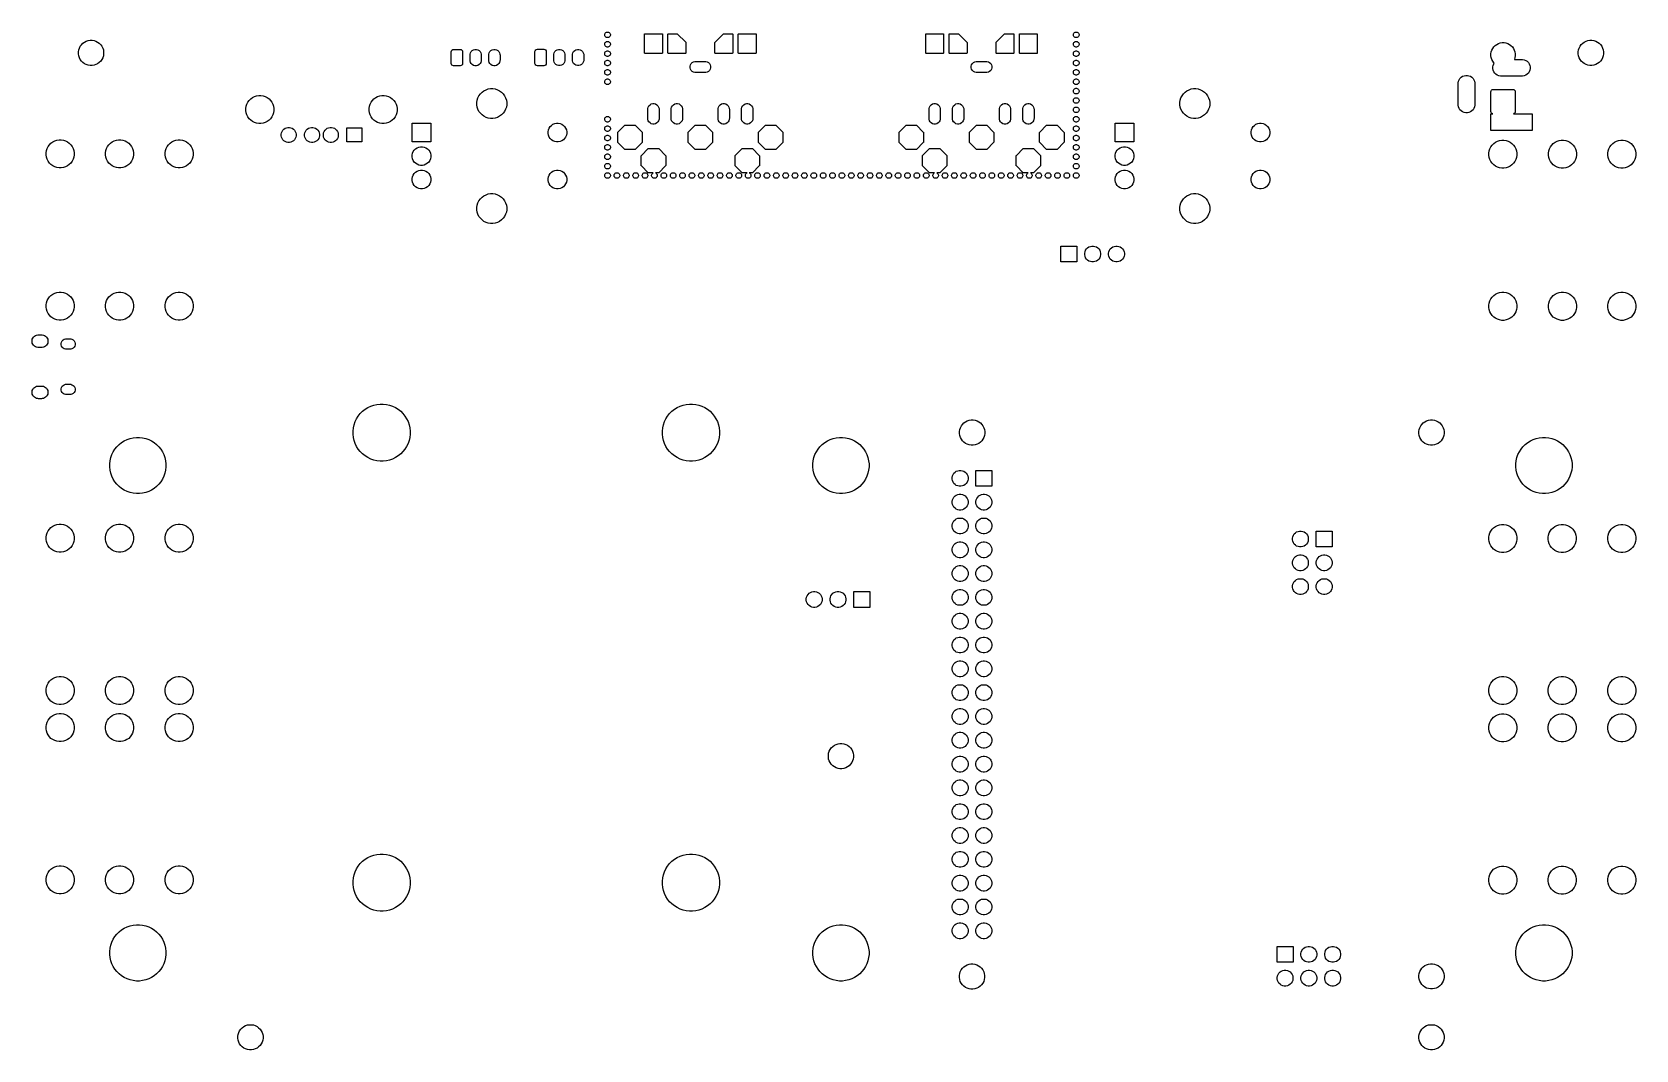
# Model space of a CAD drawing. Extents: x 0.74 to 7.47, y -5.09 to -0.82.
import ezdxf

# ---------------------------------------------------------------- set-up
doc = ezdxf.new("R2010")
doc.units = 0
doc.header["$MEASUREMENT"] = 0
doc.layers.add('BLACK', color=7, linetype='CONTINUOUS')

msp = doc.modelspace()

# ---------------------------------------------------------------- linework, layer by layer
at = {"layer": 'BLACK', "linetype": 'CONTINUOUS'}
for p, q in [((0.9389, -0.8777), (0.9438, -0.871)), ((0.9438, -0.871), (0.9497, -0.8651)), ((0.9497, -0.8651), (0.9565, -0.8602)), ((0.9565, -0.8602), (0.9639, -0.8564)), ((0.9639, -0.8564), (0.9718, -0.8538)), ((0.9718, -0.8538), (0.9801, -0.8525)), ((0.9801, -0.8525), (0.9884, -0.8525)), ((0.9884, -0.8525), (0.9967, -0.8538)), ((0.9967, -0.8538), (1.0046, -0.8564)), ((1.0046, -0.8564), (1.012, -0.8602)), ((1.012, -0.8602), (1.0188, -0.8651)), ((1.0188, -0.8651), (1.0247, -0.871)), ((1.0247, -0.871), (1.0296, -0.8777)), ((3.1418, -0.8282), (3.1426, -0.8252)), ((3.1418, -0.8313), (3.1418, -0.8282)), ((3.1426, -0.8342), (3.1418, -0.8313)), ((3.1418, -0.8676), (3.1426, -0.8646)), ((3.1418, -0.8706), (3.1418, -0.8676)), ((3.1426, -0.8736), (3.1418, -0.8706)), ((3.1426, -0.8252), (3.1442, -0.8225)), ((3.1442, -0.8369), (3.1426, -0.8342)), ((3.1426, -0.8646), (3.1442, -0.8619)), ((3.1442, -0.8763), (3.1426, -0.8736)), ((3.1442, -0.8225), (3.1464, -0.8204)), ((3.1464, -0.8391), (3.1442, -0.8369)), ((3.1442, -0.8619), (3.1464, -0.8597)), ((3.1464, -0.8204), (3.149, -0.8188)), ((3.149, -0.8406), (3.1464, -0.8391)), ((3.1464, -0.8597), (3.149, -0.8582)), ((3.149, -0.8188), (3.152, -0.818)), ((3.152, -0.8414), (3.149, -0.8406)), ((3.149, -0.8582), (3.152, -0.8574)), ((3.152, -0.818), (3.1551, -0.818)), ((3.1551, -0.8414), (3.152, -0.8414)), ((3.152, -0.8574), (3.1551, -0.8574)), ((3.1551, -0.818), (3.1581, -0.8188)), ((3.1581, -0.8406), (3.1551, -0.8414)), ((3.1551, -0.8574), (3.1581, -0.8582)), ((3.1581, -0.8188), (3.1607, -0.8204)), ((3.1607, -0.8391), (3.1581, -0.8406)), ((3.1581, -0.8582), (3.1607, -0.8597)), ((3.1607, -0.8204), (3.1629, -0.8225)), ((3.1629, -0.8369), (3.1607, -0.8391)), ((3.1607, -0.8597), (3.1629, -0.8619)), ((3.1629, -0.8225), (3.1645, -0.8252)), ((3.1645, -0.8342), (3.1629, -0.8369)), ((3.1629, -0.8619), (3.1645, -0.8646)), ((3.1645, -0.8736), (3.1629, -0.8763)), ((3.1645, -0.8252), (3.1653, -0.8282)), ((3.1653, -0.8313), (3.1645, -0.8342)), ((3.1645, -0.8646), (3.1653, -0.8676)), ((3.1653, -0.8706), (3.1645, -0.8736)), ((3.1653, -0.8282), (3.1653, -0.8313)), ((3.1653, -0.8676), (3.1653, -0.8706)), ((3.309, -0.8268), (3.3092, -0.826)), ((3.309, -0.9055), (3.309, -0.8268)), ((3.3092, -0.826), (3.3096, -0.8254)), ((3.3096, -0.8254), (3.3103, -0.8249)), ((3.3103, -0.8249), (3.311, -0.8248)), ((3.311, -0.8248), (3.3819, -0.8248)), ((3.3819, -0.8248), (3.3827, -0.8249)), ((3.3827, -0.8249), (3.3833, -0.8254)), ((3.3833, -0.8254), (3.3837, -0.826)), ((3.3837, -0.826), (3.3839, -0.8268)), ((3.3839, -0.8268), (3.3839, -0.9055)), ((3.4074, -0.8268), (3.4076, -0.826)), ((3.4074, -0.9055), (3.4074, -0.8268)), ((3.4076, -0.826), (3.408, -0.8254)), ((3.408, -0.8254), (3.4087, -0.8249)), ((3.4087, -0.8249), (3.4094, -0.8248)), ((3.4094, -0.8248), (3.4449, -0.8248)), ((3.4449, -0.8248), (3.4456, -0.8249)), ((3.4456, -0.8249), (3.4463, -0.8254)), ((3.4463, -0.8254), (3.4817, -0.8608)), ((3.4817, -0.8608), (3.4822, -0.8614)), ((3.4822, -0.8614), (3.4823, -0.8622)), ((3.4823, -0.8622), (3.4823, -0.9055)), ((3.6043, -0.8622), (3.6045, -0.8614)), ((3.6043, -0.9055), (3.6043, -0.8622)), ((3.6045, -0.8614), (3.6049, -0.8608)), ((3.6049, -0.8608), (3.6403, -0.8254)), ((3.6403, -0.8254), (3.641, -0.8249)), ((3.641, -0.8249), (3.6417, -0.8248)), ((3.6417, -0.8248), (3.6772, -0.8248)), ((3.6772, -0.8248), (3.6779, -0.8249)), ((3.6779, -0.8249), (3.6786, -0.8254)), ((3.6786, -0.8254), (3.679, -0.826)), ((3.679, -0.826), (3.6792, -0.8268)), ((3.6792, -0.8268), (3.6792, -0.9055)), ((3.7027, -0.8268), (3.7029, -0.826)), ((3.7027, -0.9055), (3.7027, -0.8268)), ((3.7029, -0.826), (3.7033, -0.8254)), ((3.7033, -0.8254), (3.704, -0.8249)), ((3.704, -0.8249), (3.7047, -0.8248)), ((3.7047, -0.8248), (3.7756, -0.8248)), ((3.7756, -0.8248), (3.7764, -0.8249)), ((3.7764, -0.8249), (3.777, -0.8254)), ((3.777, -0.8254), (3.7774, -0.826)), ((3.7774, -0.826), (3.7776, -0.8268)), ((3.7776, -0.8268), (3.7776, -0.9055)), ((4.4901, -0.8268), (4.4903, -0.826)), ((4.4901, -0.9055), (4.4901, -0.8268)), ((4.4903, -0.826), (4.4907, -0.8254)), ((4.4907, -0.8254), (4.4914, -0.8249)), ((4.4914, -0.8249), (4.4921, -0.8248)), ((4.4921, -0.8248), (4.563, -0.8248)), ((4.563, -0.8248), (4.5638, -0.8249)), ((4.5638, -0.8249), (4.5644, -0.8254)), ((4.5644, -0.8254), (4.5648, -0.826)), ((4.5648, -0.826), (4.565, -0.8268)), ((4.565, -0.8268), (4.565, -0.9055)), ((4.5886, -0.8268), (4.5887, -0.826)), ((4.5886, -0.9055), (4.5886, -0.8268)), ((4.5887, -0.826), (4.5891, -0.8254)), ((4.5891, -0.8254), (4.5898, -0.8249)), ((4.5898, -0.8249), (4.5906, -0.8248)), ((4.5906, -0.8248), (4.626, -0.8248)), ((4.626, -0.8248), (4.6267, -0.8249)), ((4.6267, -0.8249), (4.6274, -0.8254)), ((4.6274, -0.8254), (4.6628, -0.8608)), ((4.6628, -0.8608), (4.6633, -0.8614)), ((4.6633, -0.8614), (4.6634, -0.8622)), ((4.6634, -0.8622), (4.6634, -0.9055)), ((4.7854, -0.8622), (4.7856, -0.8614)), ((4.7854, -0.9055), (4.7854, -0.8622)), ((4.7856, -0.8614), (4.786, -0.8608)), ((4.786, -0.8608), (4.8214, -0.8254)), ((4.8214, -0.8254), (4.8221, -0.8249)), ((4.8221, -0.8249), (4.8228, -0.8248)), ((4.8228, -0.8248), (4.8583, -0.8248)), ((4.8583, -0.8248), (4.859, -0.8249)), ((4.859, -0.8249), (4.8597, -0.8254)), ((4.8597, -0.8254), (4.8601, -0.826)), ((4.8601, -0.826), (4.8603, -0.8268)), ((4.8603, -0.8268), (4.8603, -0.9055)), ((4.8838, -0.8268), (4.884, -0.826)), ((4.8838, -0.9055), (4.8838, -0.8268)), ((4.884, -0.826), (4.8844, -0.8254)), ((4.8844, -0.8254), (4.8851, -0.8249)), ((4.8851, -0.8249), (4.8858, -0.8248)), ((4.8858, -0.8248), (4.9567, -0.8248)), ((4.9567, -0.8248), (4.9575, -0.8249)), ((4.9575, -0.8249), (4.9581, -0.8254)), ((4.9581, -0.8254), (4.9585, -0.826)), ((4.9585, -0.826), (4.9587, -0.8268)), ((4.9587, -0.8268), (4.9587, -0.9055)), ((5.1103, -0.8282), (5.1111, -0.8252)), ((5.1103, -0.8313), (5.1103, -0.8282)), ((5.1111, -0.8342), (5.1103, -0.8313)), ((5.1103, -0.8676), (5.1111, -0.8646)), ((5.1103, -0.8706), (5.1103, -0.8676)), ((5.1111, -0.8736), (5.1103, -0.8706)), ((5.1111, -0.8252), (5.1127, -0.8225)), ((5.1127, -0.8369), (5.1111, -0.8342)), ((5.1111, -0.8646), (5.1127, -0.8619)), ((5.1127, -0.8763), (5.1111, -0.8736)), ((5.1127, -0.8225), (5.1149, -0.8204)), ((5.1149, -0.8391), (5.1127, -0.8369)), ((5.1127, -0.8619), (5.1149, -0.8597)), ((5.1149, -0.8204), (5.1175, -0.8188)), ((5.1175, -0.8406), (5.1149, -0.8391)), ((5.1149, -0.8597), (5.1175, -0.8582)), ((5.1175, -0.8188), (5.1205, -0.818)), ((5.1205, -0.8414), (5.1175, -0.8406)), ((5.1175, -0.8582), (5.1205, -0.8574)), ((5.1205, -0.818), (5.1236, -0.818)), ((5.1236, -0.8414), (5.1205, -0.8414)), ((5.1205, -0.8574), (5.1236, -0.8574)), ((5.1236, -0.818), (5.1266, -0.8188)), ((5.1266, -0.8406), (5.1236, -0.8414)), ((5.1236, -0.8574), (5.1266, -0.8582)), ((5.1266, -0.8188), (5.1292, -0.8204)), ((5.1292, -0.8391), (5.1266, -0.8406)), ((5.1266, -0.8582), (5.1292, -0.8597)), ((5.1292, -0.8204), (5.1314, -0.8225)), ((5.1314, -0.8369), (5.1292, -0.8391)), ((5.1292, -0.8597), (5.1314, -0.8619)), ((5.1314, -0.8225), (5.133, -0.8252)), ((5.133, -0.8342), (5.1314, -0.8369)), ((5.1314, -0.8619), (5.133, -0.8646)), ((5.133, -0.8736), (5.1314, -0.8763)), ((5.133, -0.8252), (5.1338, -0.8282)), ((5.1338, -0.8313), (5.133, -0.8342)), ((5.133, -0.8646), (5.1338, -0.8676)), ((5.1338, -0.8706), (5.133, -0.8736)), ((5.1338, -0.8282), (5.1338, -0.8313)), ((5.1338, -0.8676), (5.1338, -0.8706)), ((6.8759, -0.8801), (6.8816, -0.8744)), ((6.8816, -0.8744), (6.8881, -0.8697)), ((6.8881, -0.8697), (6.8953, -0.866)), ((6.8953, -0.866), (6.9029, -0.8636)), ((6.9029, -0.8636), (6.9108, -0.8623)), ((6.9108, -0.8623), (6.9189, -0.8623)), ((6.9189, -0.8623), (6.9268, -0.8636)), ((6.9268, -0.8636), (6.9344, -0.866)), ((6.9344, -0.866), (6.9416, -0.8697)), ((6.9416, -0.8697), (6.9481, -0.8744)), ((6.9481, -0.8744), (6.9538, -0.8801)), ((7.2384, -0.8775), (7.2433, -0.8708)), ((7.2433, -0.8708), (7.2492, -0.8649)), ((7.2492, -0.8649), (7.2559, -0.86)), ((7.2559, -0.86), (7.2633, -0.8562)), ((7.2633, -0.8562), (7.2713, -0.8536)), ((7.2713, -0.8536), (7.2795, -0.8523)), ((7.2795, -0.8523), (7.2879, -0.8523)), ((7.2879, -0.8523), (7.2961, -0.8536)), ((7.2961, -0.8536), (7.304, -0.8562)), ((7.304, -0.8562), (7.3115, -0.86)), ((7.3115, -0.86), (7.3182, -0.8649)), ((7.3182, -0.8649), (7.3241, -0.8708)), ((7.3241, -0.8708), (7.329, -0.8775)), ((0.9313, -0.9013), (0.9326, -0.8931)), ((0.9313, -0.9097), (0.9313, -0.9013)), ((0.9326, -0.9179), (0.9313, -0.9097)), ((0.9326, -0.8931), (0.9351, -0.8852)), ((0.9351, -0.9259), (0.9326, -0.9179)), ((0.9351, -0.8852), (0.9389, -0.8777)), ((0.9389, -0.9333), (0.9351, -0.9259)), ((0.9438, -0.94), (0.9389, -0.9333)), ((0.9497, -0.9459), (0.9438, -0.94)), ((1.0247, -0.94), (1.0188, -0.9459)), ((1.0296, -0.9333), (1.0247, -0.94)), ((1.0296, -0.8777), (1.0334, -0.8852)), ((1.0334, -0.9259), (1.0296, -0.9333)), ((1.0334, -0.8852), (1.0359, -0.8931)), ((1.0359, -0.9179), (1.0334, -0.9259)), ((1.0359, -0.8931), (1.0372, -0.9013)), ((1.0372, -0.9097), (1.0359, -0.9179)), ((1.0372, -0.9013), (1.0372, -0.9097)), ((2.4972, -0.9006), (2.498, -0.8968)), ((2.4972, -0.9498), (2.4972, -0.9006)), ((2.498, -0.8968), (2.5001, -0.8936)), ((2.5001, -0.8936), (2.5033, -0.8915)), ((2.5033, -0.8915), (2.5071, -0.8907)), ((2.5071, -0.8907), (2.5346, -0.8907)), ((2.5346, -0.8907), (2.5384, -0.8915)), ((2.5384, -0.8915), (2.5416, -0.8936)), ((2.5416, -0.8936), (2.5437, -0.8968)), ((2.5437, -0.8968), (2.5445, -0.9006)), ((2.5445, -0.9006), (2.5445, -0.9498)), ((2.576, -0.9144), (2.5762, -0.9113)), ((2.576, -0.936), (2.576, -0.9144)), ((2.5762, -0.9391), (2.576, -0.936)), ((2.5762, -0.9113), (2.5778, -0.9053)), ((2.5778, -0.9451), (2.5762, -0.9391)), ((2.5778, -0.9053), (2.5809, -0.9)), ((2.5809, -0.9), (2.5852, -0.8956)), ((2.5852, -0.8956), (2.5906, -0.8925)), ((2.5906, -0.8925), (2.5965, -0.891)), ((2.5965, -0.891), (2.6027, -0.891)), ((2.6027, -0.891), (2.6086, -0.8925)), ((2.6086, -0.8925), (2.614, -0.8956)), ((2.614, -0.8956), (2.6183, -0.9)), ((2.6183, -0.9), (2.6214, -0.9053)), ((2.6214, -0.9053), (2.623, -0.9113)), ((2.623, -0.9391), (2.6214, -0.9451)), ((2.623, -0.9113), (2.6232, -0.9144)), ((2.6232, -0.936), (2.623, -0.9391)), ((2.6232, -0.9144), (2.6232, -0.936)), ((2.6547, -0.9144), (2.6549, -0.9113)), ((2.6547, -0.936), (2.6547, -0.9144)), ((2.6549, -0.9391), (2.6547, -0.936)), ((2.6549, -0.9113), (2.6565, -0.9053)), ((2.6565, -0.9451), (2.6549, -0.9391)), ((2.6565, -0.9053), (2.6596, -0.9)), ((2.6596, -0.9), (2.664, -0.8956)), ((2.664, -0.8956), (2.6693, -0.8925)), ((2.6693, -0.8925), (2.6753, -0.891)), ((2.6753, -0.891), (2.6814, -0.891)), ((2.6814, -0.891), (2.6874, -0.8925)), ((2.6874, -0.8925), (2.6927, -0.8956)), ((2.6927, -0.8956), (2.6971, -0.9)), ((2.6971, -0.9), (2.7002, -0.9053)), ((2.7002, -0.9053), (2.7018, -0.9113)), ((2.7018, -0.9391), (2.7002, -0.9451)), ((2.7018, -0.9113), (2.702, -0.9144)), ((2.702, -0.936), (2.7018, -0.9391)), ((2.702, -0.9144), (2.702, -0.936)), ((2.8488, -0.9002), (2.8496, -0.8964)), ((2.8488, -0.9494), (2.8488, -0.9002)), ((2.8496, -0.8964), (2.8517, -0.8932)), ((2.8517, -0.8932), (2.8549, -0.8911)), ((2.8549, -0.8911), (2.8587, -0.8904)), ((2.8587, -0.8904), (2.8862, -0.8904)), ((2.8862, -0.8904), (2.89, -0.8911)), ((2.89, -0.8911), (2.8932, -0.8932)), ((2.8932, -0.8932), (2.8953, -0.8964)), ((2.8953, -0.8964), (2.8961, -0.9002)), ((2.8961, -0.9002), (2.8961, -0.9494)), ((2.9276, -0.914), (2.9278, -0.9109)), ((2.9276, -0.9356), (2.9276, -0.914)), ((2.9278, -0.9387), (2.9276, -0.9356)), ((2.9278, -0.9109), (2.9294, -0.9049)), ((2.9294, -0.9447), (2.9278, -0.9387)), ((2.9294, -0.9049), (2.9324, -0.8996)), ((2.9324, -0.8996), (2.9368, -0.8952)), ((2.9368, -0.8952), (2.9421, -0.8922)), ((2.9421, -0.8922), (2.9481, -0.8906)), ((2.9481, -0.8906), (2.9543, -0.8906)), ((2.9543, -0.8906), (2.9602, -0.8922)), ((2.9602, -0.8922), (2.9656, -0.8952)), ((2.9656, -0.8952), (2.9699, -0.8996)), ((2.9699, -0.8996), (2.973, -0.9049)), ((2.973, -0.9049), (2.9746, -0.9109)), ((2.9746, -0.9387), (2.973, -0.9447)), ((2.9746, -0.9109), (2.9748, -0.914)), ((2.9748, -0.9356), (2.9746, -0.9387)), ((2.9748, -0.914), (2.9748, -0.9356)), ((3.0063, -0.914), (3.0065, -0.9109)), ((3.0063, -0.9356), (3.0063, -0.914)), ((3.0065, -0.9387), (3.0063, -0.9356)), ((3.0065, -0.9109), (3.0081, -0.9049)), ((3.0081, -0.9447), (3.0065, -0.9387)), ((3.0081, -0.9049), (3.0112, -0.8996)), ((3.0112, -0.8996), (3.0155, -0.8952)), ((3.0155, -0.8952), (3.0209, -0.8922)), ((3.0209, -0.8922), (3.0268, -0.8906)), ((3.0268, -0.8906), (3.033, -0.8906)), ((3.033, -0.8906), (3.039, -0.8922)), ((3.039, -0.8922), (3.0443, -0.8952)), ((3.0443, -0.8952), (3.0487, -0.8996)), ((3.0487, -0.8996), (3.0517, -0.9049)), ((3.0517, -0.9049), (3.0533, -0.9109)), ((3.0533, -0.9387), (3.0517, -0.9447)), ((3.0533, -0.9109), (3.0535, -0.914)), ((3.0535, -0.9356), (3.0533, -0.9387)), ((3.0535, -0.914), (3.0535, -0.9356)), ((3.1418, -0.9069), (3.1426, -0.9039)), ((3.1418, -0.91), (3.1418, -0.9069)), ((3.1426, -0.913), (3.1418, -0.91)), ((3.1426, -0.9039), (3.1442, -0.9013)), ((3.1442, -0.9157), (3.1426, -0.913)), ((3.1426, -0.9433), (3.1442, -0.9406)), ((3.1464, -0.8785), (3.1442, -0.8763)), ((3.1442, -0.9013), (3.1464, -0.8991)), ((3.1464, -0.9178), (3.1442, -0.9157)), ((3.1442, -0.9406), (3.1464, -0.9385)), ((3.149, -0.88), (3.1464, -0.8785)), ((3.1464, -0.8991), (3.149, -0.8976)), ((3.149, -0.9194), (3.1464, -0.9178)), ((3.1464, -0.9385), (3.149, -0.9369)), ((3.152, -0.8808), (3.149, -0.88)), ((3.149, -0.8976), (3.152, -0.8968)), ((3.152, -0.9202), (3.149, -0.9194)), ((3.149, -0.9369), (3.152, -0.9361)), ((3.1551, -0.8808), (3.152, -0.8808)), ((3.152, -0.8968), (3.1551, -0.8968)), ((3.1551, -0.9202), (3.152, -0.9202)), ((3.152, -0.9361), (3.1551, -0.9361)), ((3.1581, -0.88), (3.1551, -0.8808)), ((3.1551, -0.8968), (3.1581, -0.8976)), ((3.1581, -0.9194), (3.1551, -0.9202)), ((3.1551, -0.9361), (3.1581, -0.9369)), ((3.1607, -0.8785), (3.1581, -0.88)), ((3.1581, -0.8976), (3.1607, -0.8991)), ((3.1607, -0.9178), (3.1581, -0.9194)), ((3.1581, -0.9369), (3.1607, -0.9385)), ((3.1629, -0.8763), (3.1607, -0.8785)), ((3.1607, -0.8991), (3.1629, -0.9013)), ((3.1629, -0.9157), (3.1607, -0.9178)), ((3.1607, -0.9385), (3.1629, -0.9406)), ((3.1629, -0.9013), (3.1645, -0.9039)), ((3.1645, -0.913), (3.1629, -0.9157)), ((3.1629, -0.9406), (3.1645, -0.9433)), ((3.1645, -0.9039), (3.1653, -0.9069)), ((3.1653, -0.91), (3.1645, -0.913)), ((3.1653, -0.9069), (3.1653, -0.91)), ((3.3092, -0.9063), (3.309, -0.9055)), ((3.3096, -0.9069), (3.3092, -0.9063)), ((3.3103, -0.9074), (3.3096, -0.9069)), ((3.311, -0.9075), (3.3103, -0.9074)), ((3.3819, -0.9075), (3.311, -0.9075)), ((3.3827, -0.9074), (3.3819, -0.9075)), ((3.3833, -0.9069), (3.3827, -0.9074)), ((3.3837, -0.9063), (3.3833, -0.9069)), ((3.3839, -0.9055), (3.3837, -0.9063)), ((3.4076, -0.9063), (3.4074, -0.9055)), ((3.408, -0.9069), (3.4076, -0.9063)), ((3.4087, -0.9074), (3.408, -0.9069)), ((3.4094, -0.9075), (3.4087, -0.9074)), ((3.4803, -0.9075), (3.4094, -0.9075)), ((3.4811, -0.9074), (3.4803, -0.9075)), ((3.4817, -0.9069), (3.4811, -0.9074)), ((3.4822, -0.9063), (3.4817, -0.9069)), ((3.4823, -0.9055), (3.4822, -0.9063)), ((3.509, -0.9458), (3.5144, -0.9427)), ((3.5144, -0.9427), (3.5203, -0.9411)), ((3.5203, -0.9411), (3.5234, -0.9409)), ((3.5234, -0.9409), (3.5628, -0.9409)), ((3.5628, -0.9409), (3.5659, -0.9411)), ((3.5659, -0.9411), (3.5718, -0.9427)), ((3.5718, -0.9427), (3.5772, -0.9458)), ((3.6045, -0.9063), (3.6043, -0.9055)), ((3.6049, -0.9069), (3.6045, -0.9063)), ((3.6055, -0.9074), (3.6049, -0.9069)), ((3.6063, -0.9075), (3.6055, -0.9074)), ((3.6772, -0.9075), (3.6063, -0.9075)), ((3.6779, -0.9074), (3.6772, -0.9075)), ((3.6786, -0.9069), (3.6779, -0.9074)), ((3.679, -0.9063), (3.6786, -0.9069)), ((3.6792, -0.9055), (3.679, -0.9063)), ((3.7029, -0.9063), (3.7027, -0.9055)), ((3.7033, -0.9069), (3.7029, -0.9063)), ((3.704, -0.9074), (3.7033, -0.9069)), ((3.7047, -0.9075), (3.704, -0.9074)), ((3.7756, -0.9075), (3.7047, -0.9075)), ((3.7764, -0.9074), (3.7756, -0.9075)), ((3.777, -0.9069), (3.7764, -0.9074)), ((3.7774, -0.9063), (3.777, -0.9069)), ((3.7776, -0.9055), (3.7774, -0.9063)), ((4.4903, -0.9063), (4.4901, -0.9055)), ((4.4907, -0.9069), (4.4903, -0.9063)), ((4.4914, -0.9074), (4.4907, -0.9069)), ((4.4921, -0.9075), (4.4914, -0.9074)), ((4.563, -0.9075), (4.4921, -0.9075)), ((4.5638, -0.9074), (4.563, -0.9075)), ((4.5644, -0.9069), (4.5638, -0.9074)), ((4.5648, -0.9063), (4.5644, -0.9069)), ((4.565, -0.9055), (4.5648, -0.9063)), ((4.5887, -0.9063), (4.5886, -0.9055)), ((4.5891, -0.9069), (4.5887, -0.9063)), ((4.5898, -0.9074), (4.5891, -0.9069)), ((4.5906, -0.9075), (4.5898, -0.9074)), ((4.6614, -0.9075), (4.5906, -0.9075)), ((4.6622, -0.9074), (4.6614, -0.9075)), ((4.6628, -0.9069), (4.6622, -0.9074)), ((4.6633, -0.9063), (4.6628, -0.9069)), ((4.6634, -0.9055), (4.6633, -0.9063)), ((4.6903, -0.9458), (4.6957, -0.9427)), ((4.6957, -0.9427), (4.7016, -0.9411)), ((4.7016, -0.9411), (4.7047, -0.9409)), ((4.7047, -0.9409), (4.7441, -0.9409)), ((4.7441, -0.9409), (4.7472, -0.9411)), ((4.7472, -0.9411), (4.7531, -0.9427)), ((4.7531, -0.9427), (4.7585, -0.9458)), ((4.7856, -0.9063), (4.7854, -0.9055)), ((4.786, -0.9069), (4.7856, -0.9063)), ((4.7866, -0.9074), (4.786, -0.9069)), ((4.7874, -0.9075), (4.7866, -0.9074)), ((4.8583, -0.9075), (4.7874, -0.9075)), ((4.859, -0.9074), (4.8583, -0.9075)), ((4.8597, -0.9069), (4.859, -0.9074)), ((4.8601, -0.9063), (4.8597, -0.9069)), ((4.8603, -0.9055), (4.8601, -0.9063)), ((4.884, -0.9063), (4.8838, -0.9055)), ((4.8844, -0.9069), (4.884, -0.9063)), ((4.8851, -0.9074), (4.8844, -0.9069)), ((4.8858, -0.9075), (4.8851, -0.9074)), ((4.9567, -0.9075), (4.8858, -0.9075)), ((4.9575, -0.9074), (4.9567, -0.9075)), ((4.9581, -0.9069), (4.9575, -0.9074)), ((4.9585, -0.9063), (4.9581, -0.9069)), ((4.9587, -0.9055), (4.9585, -0.9063)), ((5.1103, -0.9069), (5.1111, -0.9039)), ((5.1103, -0.91), (5.1103, -0.9069)), ((5.1111, -0.913), (5.1103, -0.91)), ((5.1111, -0.9039), (5.1127, -0.9013)), ((5.1127, -0.9157), (5.1111, -0.913)), ((5.1111, -0.9433), (5.1127, -0.9406)), ((5.1149, -0.8785), (5.1127, -0.8763)), ((5.1127, -0.9013), (5.1149, -0.8991)), ((5.1149, -0.9178), (5.1127, -0.9157)), ((5.1127, -0.9406), (5.1149, -0.9385)), ((5.1175, -0.88), (5.1149, -0.8785)), ((5.1149, -0.8991), (5.1175, -0.8976)), ((5.1175, -0.9194), (5.1149, -0.9178)), ((5.1149, -0.9385), (5.1175, -0.9369)), ((5.1205, -0.8808), (5.1175, -0.88)), ((5.1175, -0.8976), (5.1205, -0.8968)), ((5.1205, -0.9202), (5.1175, -0.9194)), ((5.1175, -0.9369), (5.1205, -0.9361)), ((5.1236, -0.8808), (5.1205, -0.8808)), ((5.1205, -0.8968), (5.1236, -0.8968)), ((5.1236, -0.9202), (5.1205, -0.9202)), ((5.1205, -0.9361), (5.1236, -0.9361)), ((5.1266, -0.88), (5.1236, -0.8808)), ((5.1236, -0.8968), (5.1266, -0.8976)), ((5.1266, -0.9194), (5.1236, -0.9202)), ((5.1236, -0.9361), (5.1266, -0.9369)), ((5.1292, -0.8785), (5.1266, -0.88)), ((5.1266, -0.8976), (5.1292, -0.8991)), ((5.1292, -0.9178), (5.1266, -0.9194)), ((5.1266, -0.9369), (5.1292, -0.9385)), ((5.1314, -0.8763), (5.1292, -0.8785)), ((5.1292, -0.8991), (5.1314, -0.9013)), ((5.1314, -0.9157), (5.1292, -0.9178)), ((5.1292, -0.9385), (5.1314, -0.9406)), ((5.1314, -0.9013), (5.133, -0.9039)), ((5.133, -0.913), (5.1314, -0.9157)), ((5.1314, -0.9406), (5.133, -0.9433)), ((5.133, -0.9039), (5.1338, -0.9069)), ((5.1338, -0.91), (5.133, -0.913)), ((5.1338, -0.9069), (5.1338, -0.91)), ((6.8638, -0.9093), (6.8651, -0.9014)), ((6.8638, -0.9173), (6.8638, -0.9093)), ((6.8651, -0.9253), (6.8638, -0.9173)), ((6.8651, -0.9014), (6.8676, -0.8937)), ((6.8676, -0.9329), (6.8651, -0.9253)), ((6.8676, -0.8937), (6.8712, -0.8866)), ((6.8712, -0.9401), (6.8676, -0.9329)), ((6.8712, -0.8866), (6.8759, -0.8801)), ((6.8759, -0.9466), (6.8712, -0.9401)), ((6.9538, -0.8801), (6.9585, -0.8866)), ((6.9585, -0.8866), (6.9621, -0.8937)), ((6.9621, -0.8937), (6.9646, -0.9014)), ((6.9646, -0.9253), (6.9622, -0.9326)), ((6.9622, -0.9326), (6.9936, -0.9326)), ((6.9646, -0.9014), (6.9659, -0.9093)), ((6.9659, -0.9173), (6.9646, -0.9253)), ((6.9659, -0.9093), (6.9659, -0.9173)), ((6.9936, -0.9326), (6.9971, -0.9328)), ((6.9971, -0.9328), (7.0039, -0.9341)), ((7.0039, -0.9341), (7.0103, -0.9368)), ((7.0103, -0.9368), (7.0161, -0.9407)), ((7.0161, -0.9407), (7.021, -0.9456)), ((7.2307, -0.9011), (7.232, -0.8929)), ((7.2307, -0.9095), (7.2307, -0.9011)), ((7.232, -0.9177), (7.2307, -0.9095)), ((7.232, -0.8929), (7.2346, -0.885)), ((7.2346, -0.9256), (7.232, -0.9177)), ((7.2346, -0.885), (7.2384, -0.8775)), ((7.2384, -0.9331), (7.2346, -0.9256)), ((7.2433, -0.9398), (7.2384, -0.9331)), ((7.2492, -0.9457), (7.2433, -0.9398)), ((7.3241, -0.9398), (7.3182, -0.9457)), ((7.329, -0.9331), (7.3241, -0.9398)), ((7.329, -0.8775), (7.3328, -0.885)), ((7.3328, -0.9256), (7.329, -0.9331)), ((7.3328, -0.885), (7.3354, -0.8929)), ((7.3354, -0.9177), (7.3328, -0.9256)), ((7.3354, -0.8929), (7.3367, -0.9011)), ((7.3367, -0.9095), (7.3354, -0.9177)), ((7.3367, -0.9011), (7.3367, -0.9095)), ((0.9565, -0.9508), (0.9497, -0.9459)), ((0.9639, -0.9546), (0.9565, -0.9508)), ((0.9718, -0.9572), (0.9639, -0.9546)), ((0.9801, -0.9585), (0.9718, -0.9572)), ((0.9884, -0.9585), (0.9801, -0.9585)), ((0.9967, -0.9572), (0.9884, -0.9585)), ((1.0046, -0.9546), (0.9967, -0.9572)), ((1.012, -0.9508), (1.0046, -0.9546)), ((1.0188, -0.9459), (1.012, -0.9508)), ((2.498, -0.9536), (2.4972, -0.9498)), ((2.5001, -0.9568), (2.498, -0.9536)), ((2.5033, -0.9589), (2.5001, -0.9568)), ((2.5071, -0.9596), (2.5033, -0.9589)), ((2.5346, -0.9596), (2.5071, -0.9596)), ((2.5384, -0.9589), (2.5346, -0.9596)), ((2.5416, -0.9568), (2.5384, -0.9589)), ((2.5437, -0.9536), (2.5416, -0.9568)), ((2.5445, -0.9498), (2.5437, -0.9536)), ((2.5809, -0.9504), (2.5778, -0.9451)), ((2.5852, -0.9548), (2.5809, -0.9504)), ((2.5906, -0.9578), (2.5852, -0.9548)), ((2.5965, -0.9594), (2.5906, -0.9578)), ((2.6027, -0.9594), (2.5965, -0.9594)), ((2.6086, -0.9578), (2.6027, -0.9594)), ((2.614, -0.9548), (2.6086, -0.9578)), ((2.6183, -0.9504), (2.614, -0.9548)), ((2.6214, -0.9451), (2.6183, -0.9504)), ((2.6596, -0.9504), (2.6565, -0.9451)), ((2.664, -0.9548), (2.6596, -0.9504)), ((2.6693, -0.9578), (2.664, -0.9548)), ((2.6753, -0.9594), (2.6693, -0.9578)), ((2.6814, -0.9594), (2.6753, -0.9594)), ((2.6874, -0.9578), (2.6814, -0.9594)), ((2.6927, -0.9548), (2.6874, -0.9578)), ((2.6971, -0.9504), (2.6927, -0.9548)), ((2.7002, -0.9451), (2.6971, -0.9504)), ((2.8496, -0.9532), (2.8488, -0.9494)), ((2.8517, -0.9564), (2.8496, -0.9532)), ((2.8549, -0.9585), (2.8517, -0.9564)), ((2.8587, -0.9593), (2.8549, -0.9585)), ((2.8862, -0.9593), (2.8587, -0.9593)), ((2.89, -0.9585), (2.8862, -0.9593)), ((2.8932, -0.9564), (2.89, -0.9585)), ((2.8953, -0.9532), (2.8932, -0.9564)), ((2.8961, -0.9494), (2.8953, -0.9532)), ((2.9324, -0.95), (2.9294, -0.9447)), ((2.9368, -0.9544), (2.9324, -0.95)), ((2.9421, -0.9575), (2.9368, -0.9544)), ((2.9481, -0.959), (2.9421, -0.9575)), ((2.9543, -0.959), (2.9481, -0.959)), ((2.9602, -0.9575), (2.9543, -0.959)), ((2.9656, -0.9544), (2.9602, -0.9575)), ((2.9699, -0.95), (2.9656, -0.9544)), ((2.973, -0.9447), (2.9699, -0.95)), ((3.0112, -0.95), (3.0081, -0.9447)), ((3.0155, -0.9544), (3.0112, -0.95)), ((3.0209, -0.9575), (3.0155, -0.9544)), ((3.0268, -0.959), (3.0209, -0.9575)), ((3.033, -0.959), (3.0268, -0.959)), ((3.039, -0.9575), (3.033, -0.959)), ((3.0443, -0.9544), (3.039, -0.9575)), ((3.0487, -0.95), (3.0443, -0.9544)), ((3.0517, -0.9447), (3.0487, -0.95)), ((3.1418, -0.9463), (3.1426, -0.9433)), ((3.1418, -0.9494), (3.1418, -0.9463)), ((3.1426, -0.9524), (3.1418, -0.9494)), ((3.1418, -0.9857), (3.1426, -0.9827)), ((3.1418, -0.9887), (3.1418, -0.9857)), ((3.1426, -0.9917), (3.1418, -0.9887)), ((3.1442, -0.955), (3.1426, -0.9524)), ((3.1426, -0.9827), (3.1442, -0.98)), ((3.1442, -0.9944), (3.1426, -0.9917)), ((3.1464, -0.9572), (3.1442, -0.955)), ((3.1442, -0.98), (3.1464, -0.9778)), ((3.1464, -0.9966), (3.1442, -0.9944)), ((3.149, -0.9587), (3.1464, -0.9572)), ((3.1464, -0.9778), (3.149, -0.9763)), ((3.149, -0.9981), (3.1464, -0.9966)), ((3.152, -0.9595), (3.149, -0.9587)), ((3.149, -0.9763), (3.152, -0.9755)), ((3.152, -0.9989), (3.149, -0.9981)), ((3.1551, -0.9595), (3.152, -0.9595)), ((3.152, -0.9755), (3.1551, -0.9755)), ((3.1551, -0.9989), (3.152, -0.9989)), ((3.1581, -0.9587), (3.1551, -0.9595)), ((3.1551, -0.9755), (3.1581, -0.9763)), ((3.1581, -0.9981), (3.1551, -0.9989)), ((3.1607, -0.9572), (3.1581, -0.9587)), ((3.1581, -0.9763), (3.1607, -0.9778)), ((3.1607, -0.9966), (3.1581, -0.9981)), ((3.1629, -0.955), (3.1607, -0.9572)), ((3.1607, -0.9778), (3.1629, -0.98)), ((3.1629, -0.9944), (3.1607, -0.9966)), ((3.1645, -0.9524), (3.1629, -0.955)), ((3.1629, -0.98), (3.1645, -0.9827)), ((3.1645, -0.9917), (3.1629, -0.9944)), ((3.1645, -0.9433), (3.1653, -0.9463)), ((3.1653, -0.9494), (3.1645, -0.9524)), ((3.1645, -0.9827), (3.1653, -0.9857)), ((3.1653, -0.9887), (3.1645, -0.9917)), ((3.1653, -0.9463), (3.1653, -0.9494)), ((3.1653, -0.9857), (3.1653, -0.9887)), ((3.5, -0.9615), (3.5016, -0.9555)), ((3.5, -0.9677), (3.5, -0.9615)), ((3.5016, -0.9736), (3.5, -0.9677)), ((3.5016, -0.9555), (3.5047, -0.9502)), ((3.5047, -0.9789), (3.5016, -0.9736)), ((3.5047, -0.9502), (3.509, -0.9458)), ((3.509, -0.9833), (3.5047, -0.9789)), ((3.5144, -0.9864), (3.509, -0.9833)), ((3.5203, -0.988), (3.5144, -0.9864)), ((3.5234, -0.9882), (3.5203, -0.988)), ((3.5628, -0.9882), (3.5234, -0.9882)), ((3.5659, -0.988), (3.5628, -0.9882)), ((3.5718, -0.9864), (3.5659, -0.988)), ((3.5772, -0.9833), (3.5718, -0.9864)), ((3.5772, -0.9458), (3.5815, -0.9502)), ((3.5815, -0.9789), (3.5772, -0.9833)), ((3.5815, -0.9502), (3.5846, -0.9555)), ((3.5846, -0.9736), (3.5815, -0.9789)), ((3.5846, -0.9555), (3.5862, -0.9615)), ((3.5862, -0.9677), (3.5846, -0.9736)), ((3.5862, -0.9615), (3.5862, -0.9677)), ((4.6813, -0.9615), (4.6829, -0.9555)), ((4.6813, -0.9677), (4.6813, -0.9615)), ((4.6829, -0.9736), (4.6813, -0.9677)), ((4.6829, -0.9555), (4.686, -0.9502)), ((4.686, -0.9789), (4.6829, -0.9736)), ((4.686, -0.9502), (4.6903, -0.9458)), ((4.6903, -0.9833), (4.686, -0.9789)), ((4.6957, -0.9864), (4.6903, -0.9833)), ((4.7016, -0.988), (4.6957, -0.9864)), ((4.7047, -0.9882), (4.7016, -0.988)), ((4.7441, -0.9882), (4.7047, -0.9882)), ((4.7472, -0.988), (4.7441, -0.9882)), ((4.7531, -0.9864), (4.7472, -0.988)), ((4.7585, -0.9833), (4.7531, -0.9864)), ((4.7585, -0.9458), (4.7628, -0.9502)), ((4.7628, -0.9789), (4.7585, -0.9833)), ((4.7628, -0.9502), (4.7659, -0.9555)), ((4.7659, -0.9736), (4.7628, -0.9789)), ((4.7659, -0.9555), (4.7675, -0.9615)), ((4.7675, -0.9677), (4.7659, -0.9736)), ((4.7675, -0.9615), (4.7675, -0.9677)), ((5.1103, -0.9463), (5.1111, -0.9433)), ((5.1103, -0.9494), (5.1103, -0.9463)), ((5.1111, -0.9524), (5.1103, -0.9494)), ((5.1103, -0.9857), (5.1111, -0.9827)), ((5.1103, -0.9887), (5.1103, -0.9857)), ((5.1111, -0.9917), (5.1103, -0.9887)), ((5.1127, -0.955), (5.1111, -0.9524)), ((5.1111, -0.9827), (5.1127, -0.98)), ((5.1127, -0.9944), (5.1111, -0.9917)), ((5.1149, -0.9572), (5.1127, -0.955)), ((5.1127, -0.98), (5.1149, -0.9778)), ((5.1149, -0.9966), (5.1127, -0.9944)), ((5.1175, -0.9587), (5.1149, -0.9572)), ((5.1149, -0.9778), (5.1175, -0.9763)), ((5.1175, -0.9981), (5.1149, -0.9966)), ((5.1205, -0.9595), (5.1175, -0.9587)), ((5.1175, -0.9763), (5.1205, -0.9755)), ((5.1205, -0.9989), (5.1175, -0.9981)), ((5.1236, -0.9595), (5.1205, -0.9595)), ((5.1205, -0.9755), (5.1236, -0.9755)), ((5.1236, -0.9989), (5.1205, -0.9989)), ((5.1266, -0.9587), (5.1236, -0.9595)), ((5.1236, -0.9755), (5.1266, -0.9763)), ((5.1266, -0.9981), (5.1236, -0.9989)), ((5.1292, -0.9572), (5.1266, -0.9587)), ((5.1266, -0.9763), (5.1292, -0.9778)), ((5.1292, -0.9966), (5.1266, -0.9981)), ((5.1314, -0.955), (5.1292, -0.9572)), ((5.1292, -0.9778), (5.1314, -0.98)), ((5.1314, -0.9944), (5.1292, -0.9966)), ((5.133, -0.9524), (5.1314, -0.955)), ((5.1314, -0.98), (5.133, -0.9827)), ((5.133, -0.9917), (5.1314, -0.9944)), ((5.133, -0.9433), (5.1338, -0.9463)), ((5.1338, -0.9494), (5.133, -0.9524)), ((5.133, -0.9827), (5.1338, -0.9857)), ((5.1338, -0.9887), (5.133, -0.9917)), ((5.1338, -0.9463), (5.1338, -0.9494)), ((5.1338, -0.9857), (5.1338, -0.9887)), ((6.7339, -1.0125), (6.7388, -1.0076)), ((6.7388, -1.0076), (6.7446, -1.0037)), ((6.7446, -1.0037), (6.751, -1.0011)), ((6.751, -1.0011), (6.7578, -0.9997)), ((6.7578, -0.9997), (6.7648, -0.9997)), ((6.7648, -0.9997), (6.7716, -1.0011)), ((6.7716, -1.0011), (6.778, -1.0037)), ((6.778, -1.0037), (6.7838, -1.0076)), ((6.7838, -1.0076), (6.7887, -1.0125)), ((6.8717, -0.9646), (6.8731, -0.9578)), ((6.8717, -0.9715), (6.8717, -0.9646)), ((6.8731, -0.9783), (6.8717, -0.9715)), ((6.8731, -0.9578), (6.8757, -0.9514)), ((6.8757, -0.9848), (6.8731, -0.9783)), ((6.8757, -0.9514), (6.8777, -0.9484)), ((6.8796, -0.9905), (6.8757, -0.9848)), ((6.8777, -0.9484), (6.8759, -0.9466)), ((6.8845, -0.9954), (6.8796, -0.9905)), ((6.8903, -0.9993), (6.8845, -0.9954)), ((6.8967, -1.002), (6.8903, -0.9993)), ((6.9035, -1.0033), (6.8967, -1.002)), ((6.907, -1.0035), (6.9035, -1.0033)), ((6.9936, -1.0035), (6.907, -1.0035)), ((6.9971, -1.0033), (6.9936, -1.0035)), ((7.0039, -1.002), (6.9971, -1.0033)), ((7.0103, -0.9993), (7.0039, -1.002)), ((7.0161, -0.9954), (7.0103, -0.9993)), ((7.021, -0.9905), (7.0161, -0.9954)), ((7.021, -0.9456), (7.0248, -0.9514)), ((7.0248, -0.9848), (7.021, -0.9905)), ((7.0248, -0.9514), (7.0275, -0.9578)), ((7.0275, -0.9783), (7.0248, -0.9848)), ((7.0275, -0.9578), (7.0289, -0.9646)), ((7.0289, -0.9715), (7.0275, -0.9783)), ((7.0289, -0.9646), (7.0289, -0.9715)), ((7.2559, -0.9506), (7.2492, -0.9457)), ((7.2633, -0.9544), (7.2559, -0.9506)), ((7.2713, -0.957), (7.2633, -0.9544)), ((7.2795, -0.9583), (7.2713, -0.957)), ((7.2879, -0.9583), (7.2795, -0.9583)), ((7.2961, -0.957), (7.2879, -0.9583)), ((7.304, -0.9544), (7.2961, -0.957)), ((7.3115, -0.9506), (7.304, -0.9544)), ((7.3182, -0.9457), (7.3115, -0.9506)), ((2.6136, -1.0852), (2.6194, -1.0772)), ((2.6194, -1.0772), (2.6264, -1.0702)), ((2.6264, -1.0702), (2.6344, -1.0644)), ((2.6344, -1.0644), (2.6432, -1.0599)), ((2.6432, -1.0599), (2.6526, -1.0569)), ((2.6526, -1.0569), (2.6624, -1.0553)), ((2.6624, -1.0553), (2.6723, -1.0553)), ((2.6723, -1.0553), (2.682, -1.0569)), ((2.682, -1.0569), (2.6914, -1.0599)), ((2.6914, -1.0599), (2.7002, -1.0644)), ((2.7002, -1.0644), (2.7082, -1.0702)), ((2.7082, -1.0702), (2.7152, -1.0772)), ((2.7152, -1.0772), (2.721, -1.0852)), ((3.1418, -1.025), (3.1426, -1.0221)), ((3.1418, -1.0281), (3.1418, -1.025)), ((3.1426, -1.0311), (3.1418, -1.0281)), ((3.1426, -1.0221), (3.1442, -1.0194)), ((3.1442, -1.0338), (3.1426, -1.0311)), ((3.1442, -1.0194), (3.1464, -1.0172)), ((3.1464, -1.0359), (3.1442, -1.0338)), ((3.1464, -1.0172), (3.149, -1.0157)), ((3.149, -1.0375), (3.1464, -1.0359)), ((3.149, -1.0157), (3.152, -1.0149)), ((3.152, -1.0383), (3.149, -1.0375)), ((3.152, -1.0149), (3.1551, -1.0149)), ((3.1551, -1.0383), (3.152, -1.0383)), ((3.1551, -1.0149), (3.1581, -1.0157)), ((3.1581, -1.0375), (3.1551, -1.0383)), ((3.1581, -1.0157), (3.1607, -1.0172)), ((3.1607, -1.0359), (3.1581, -1.0375)), ((3.1607, -1.0172), (3.1629, -1.0194)), ((3.1629, -1.0338), (3.1607, -1.0359)), ((3.1629, -1.0194), (3.1645, -1.0221)), ((3.1645, -1.0311), (3.1629, -1.0338)), ((3.1645, -1.0221), (3.1653, -1.025)), ((3.1653, -1.0281), (3.1645, -1.0311)), ((3.1653, -1.025), (3.1653, -1.0281)), ((5.1103, -1.025), (5.1111, -1.0221)), ((5.1103, -1.0281), (5.1103, -1.025)), ((5.1111, -1.0311), (5.1103, -1.0281)), ((5.1103, -1.0644), (5.1111, -1.0614)), ((5.1103, -1.0675), (5.1103, -1.0644)), ((5.1111, -1.0705), (5.1103, -1.0675)), ((5.1111, -1.0221), (5.1127, -1.0194)), ((5.1127, -1.0338), (5.1111, -1.0311)), ((5.1111, -1.0614), (5.1127, -1.0588)), ((5.1127, -1.0731), (5.1111, -1.0705)), ((5.1127, -1.0194), (5.1149, -1.0172)), ((5.1149, -1.0359), (5.1127, -1.0338)), ((5.1127, -1.0588), (5.1149, -1.0566)), ((5.1149, -1.0753), (5.1127, -1.0731)), ((5.1149, -1.0172), (5.1175, -1.0157)), ((5.1175, -1.0375), (5.1149, -1.0359)), ((5.1149, -1.0566), (5.1175, -1.055)), ((5.1175, -1.0769), (5.1149, -1.0753)), ((5.1175, -1.0157), (5.1205, -1.0149)), ((5.1205, -1.0383), (5.1175, -1.0375)), ((5.1175, -1.055), (5.1205, -1.0542)), ((5.1205, -1.0777), (5.1175, -1.0769)), ((5.1205, -1.0149), (5.1236, -1.0149)), ((5.1236, -1.0383), (5.1205, -1.0383)), ((5.1205, -1.0542), (5.1236, -1.0542)), ((5.1236, -1.0777), (5.1205, -1.0777)), ((5.1236, -1.0149), (5.1266, -1.0157)), ((5.1266, -1.0375), (5.1236, -1.0383)), ((5.1236, -1.0542), (5.1266, -1.055)), ((5.1266, -1.0769), (5.1236, -1.0777)), ((5.1266, -1.0157), (5.1292, -1.0172)), ((5.1292, -1.0359), (5.1266, -1.0375)), ((5.1266, -1.055), (5.1292, -1.0566)), ((5.1292, -1.0753), (5.1266, -1.0769)), ((5.1292, -1.0172), (5.1314, -1.0194)), ((5.1314, -1.0338), (5.1292, -1.0359)), ((5.1292, -1.0566), (5.1314, -1.0588)), ((5.1314, -1.0731), (5.1292, -1.0753)), ((5.1314, -1.0194), (5.133, -1.0221)), ((5.133, -1.0311), (5.1314, -1.0338)), ((5.1314, -1.0588), (5.133, -1.0614)), ((5.133, -1.0705), (5.1314, -1.0731)), ((5.133, -1.0221), (5.1338, -1.025)), ((5.1338, -1.0281), (5.133, -1.0311)), ((5.133, -1.0614), (5.1338, -1.0644)), ((5.1338, -1.0675), (5.133, -1.0705)), ((5.1338, -1.025), (5.1338, -1.0281)), ((5.1338, -1.0644), (5.1338, -1.0675)), ((5.5664, -1.0852), (5.5722, -1.0772)), ((5.5722, -1.0772), (5.5792, -1.0702)), ((5.5792, -1.0702), (5.5872, -1.0644)), ((5.5872, -1.0644), (5.596, -1.0599)), ((5.596, -1.0599), (5.6054, -1.0569)), ((5.6054, -1.0569), (5.6151, -1.0553)), ((5.6151, -1.0553), (5.625, -1.0553)), ((5.625, -1.0553), (5.6348, -1.0569)), ((5.6348, -1.0569), (5.6442, -1.0599)), ((5.6442, -1.0599), (5.653, -1.0644)), ((5.653, -1.0644), (5.661, -1.0702)), ((5.661, -1.0702), (5.668, -1.0772)), ((5.668, -1.0772), (5.6738, -1.0852)), ((6.7259, -1.035), (6.726, -1.0315)), ((6.7259, -1.1216), (6.7259, -1.035)), ((6.726, -1.0315), (6.7274, -1.0247)), ((6.7274, -1.0247), (6.7301, -1.0183)), ((6.7301, -1.0183), (6.7339, -1.0125)), ((6.7887, -1.0125), (6.7926, -1.0183)), ((6.7926, -1.0183), (6.7952, -1.0247)), ((6.7952, -1.0247), (6.7966, -1.0315)), ((6.7966, -1.0315), (6.7967, -1.035)), ((6.7967, -1.035), (6.7967, -1.1216)), ((6.8637, -1.0688), (6.8644, -1.0651)), ((6.8637, -1.1515), (6.8637, -1.0688)), ((6.8644, -1.0651), (6.8666, -1.0619)), ((6.8666, -1.0619), (6.8697, -1.0597)), ((6.8697, -1.0597), (6.8735, -1.059)), ((6.8735, -1.059), (6.9562, -1.059)), ((6.9562, -1.059), (6.96, -1.0597)), ((6.96, -1.0597), (6.9631, -1.0619)), ((6.9631, -1.0619), (6.9653, -1.0651)), ((6.9653, -1.0651), (6.966, -1.0688)), ((6.966, -1.0688), (6.966, -1.1515)), ((1.6344, -1.1387), (1.6359, -1.1295)), ((1.6344, -1.1479), (1.6344, -1.1387)), ((1.6359, -1.1295), (1.6387, -1.1207)), ((1.6387, -1.1207), (1.643, -1.1125)), ((1.643, -1.1125), (1.6484, -1.105)), ((1.6484, -1.105), (1.655, -1.0984)), ((1.655, -1.0984), (1.6625, -1.093)), ((1.6625, -1.093), (1.6707, -1.0887)), ((1.6707, -1.0887), (1.6795, -1.0859)), ((1.6795, -1.0859), (1.6887, -1.0844)), ((1.6887, -1.0844), (1.6979, -1.0844)), ((1.6979, -1.0844), (1.7071, -1.0859)), ((1.7071, -1.0859), (1.7159, -1.0887)), ((1.7159, -1.0887), (1.7242, -1.093)), ((1.7242, -1.093), (1.7317, -1.0984)), ((1.7317, -1.0984), (1.7382, -1.105)), ((1.7382, -1.105), (1.7437, -1.1125)), ((1.7437, -1.1125), (1.7479, -1.1207)), ((1.7479, -1.1207), (1.7507, -1.1295)), ((1.7507, -1.1295), (1.7522, -1.1387)), ((1.7522, -1.1387), (1.7522, -1.1479)), ((2.1518, -1.1387), (2.1532, -1.1295)), ((2.1518, -1.1479), (2.1518, -1.1387)), ((2.1532, -1.1295), (2.1561, -1.1207)), ((2.1561, -1.1207), (2.1603, -1.1125)), ((2.1603, -1.1125), (2.1657, -1.105)), ((2.1657, -1.105), (2.1723, -1.0984)), ((2.1723, -1.0984), (2.1798, -1.093)), ((2.1798, -1.093), (2.188, -1.0887)), ((2.188, -1.0887), (2.1968, -1.0859)), ((2.1968, -1.0859), (2.206, -1.0844)), ((2.206, -1.0844), (2.2153, -1.0844)), ((2.2153, -1.0844), (2.2244, -1.0859)), ((2.2244, -1.0859), (2.2332, -1.0887)), ((2.2332, -1.0887), (2.2415, -1.093)), ((2.2415, -1.093), (2.249, -1.0984)), ((2.249, -1.0984), (2.2555, -1.105)), ((2.2555, -1.105), (2.261, -1.1125)), ((2.261, -1.1125), (2.2652, -1.1207)), ((2.2652, -1.1207), (2.2681, -1.1295)), ((2.2681, -1.1295), (2.2695, -1.1387)), ((2.2695, -1.1387), (2.2695, -1.1479)), ((2.6045, -1.1132), (2.6061, -1.1034)), ((2.6045, -1.1231), (2.6045, -1.1132)), ((2.6061, -1.1328), (2.6045, -1.1231)), ((2.6061, -1.1034), (2.6091, -1.094)), ((2.6091, -1.1422), (2.6061, -1.1328)), ((2.6091, -1.094), (2.6136, -1.0852)), ((2.6136, -1.151), (2.6091, -1.1422)), ((2.721, -1.0852), (2.7255, -1.094)), ((2.7255, -1.1422), (2.721, -1.151)), ((2.7255, -1.094), (2.7286, -1.1034)), ((2.7286, -1.1328), (2.7255, -1.1422)), ((2.7286, -1.1034), (2.7301, -1.1132)), ((2.7301, -1.1231), (2.7286, -1.1328)), ((2.7301, -1.1132), (2.7301, -1.1231)), ((3.3226, -1.1417), (3.3228, -1.1386)), ((3.3226, -1.1811), (3.3226, -1.1417)), ((3.3228, -1.1386), (3.3244, -1.1327)), ((3.3244, -1.1327), (3.3275, -1.1274)), ((3.3275, -1.1274), (3.3319, -1.123)), ((3.3319, -1.123), (3.3372, -1.1199)), ((3.3372, -1.1199), (3.3432, -1.1183)), ((3.3432, -1.1183), (3.3493, -1.1183)), ((3.3493, -1.1183), (3.3553, -1.1199)), ((3.3553, -1.1199), (3.3606, -1.123)), ((3.3606, -1.123), (3.365, -1.1274)), ((3.365, -1.1274), (3.3681, -1.1327)), ((3.3681, -1.1327), (3.3697, -1.1386)), ((3.3697, -1.1386), (3.3699, -1.1417)), ((3.3699, -1.1417), (3.3699, -1.1811)), ((3.421, -1.1417), (3.4212, -1.1386)), ((3.421, -1.1811), (3.421, -1.1417)), ((3.4212, -1.1386), (3.4228, -1.1327)), ((3.4228, -1.1327), (3.4259, -1.1274)), ((3.4259, -1.1274), (3.4303, -1.123)), ((3.4303, -1.123), (3.4356, -1.1199)), ((3.4356, -1.1199), (3.4416, -1.1183)), ((3.4416, -1.1183), (3.4477, -1.1183)), ((3.4477, -1.1183), (3.4537, -1.1199)), ((3.4537, -1.1199), (3.459, -1.123)), ((3.459, -1.123), (3.4634, -1.1274)), ((3.4634, -1.1274), (3.4665, -1.1327)), ((3.4665, -1.1327), (3.4681, -1.1386)), ((3.4681, -1.1386), (3.4683, -1.1417)), ((3.4683, -1.1417), (3.4683, -1.1811)), ((3.6179, -1.1417), (3.6181, -1.1386)), ((3.6179, -1.1811), (3.6179, -1.1417)), ((3.6181, -1.1386), (3.6197, -1.1327)), ((3.6197, -1.1327), (3.6228, -1.1274)), ((3.6228, -1.1274), (3.6271, -1.123)), ((3.6271, -1.123), (3.6325, -1.1199)), ((3.6325, -1.1199), (3.6384, -1.1183)), ((3.6384, -1.1183), (3.6446, -1.1183)), ((3.6446, -1.1183), (3.6506, -1.1199)), ((3.6506, -1.1199), (3.6559, -1.123)), ((3.6559, -1.123), (3.6603, -1.1274)), ((3.6603, -1.1274), (3.6633, -1.1327)), ((3.6633, -1.1327), (3.6649, -1.1386)), ((3.6649, -1.1386), (3.6651, -1.1417)), ((3.6651, -1.1417), (3.6651, -1.1811)), ((3.7163, -1.1417), (3.7165, -1.1386)), ((3.7163, -1.1811), (3.7163, -1.1417)), ((3.7165, -1.1386), (3.7181, -1.1327)), ((3.7181, -1.1327), (3.7212, -1.1274)), ((3.7212, -1.1274), (3.7256, -1.123)), ((3.7256, -1.123), (3.7309, -1.1199)), ((3.7309, -1.1199), (3.7369, -1.1183)), ((3.7369, -1.1183), (3.743, -1.1183)), ((3.743, -1.1183), (3.749, -1.1199)), ((3.749, -1.1199), (3.7543, -1.123)), ((3.7543, -1.123), (3.7587, -1.1274)), ((3.7587, -1.1274), (3.7618, -1.1327)), ((3.7618, -1.1327), (3.7634, -1.1386)), ((3.7634, -1.1386), (3.7636, -1.1417)), ((3.7636, -1.1417), (3.7636, -1.1811)), ((4.5039, -1.1417), (4.5041, -1.1386)), ((4.5039, -1.1811), (4.5039, -1.1417)), ((4.5041, -1.1386), (4.5057, -1.1327)), ((4.5057, -1.1327), (4.5088, -1.1274)), ((4.5088, -1.1274), (4.5132, -1.123)), ((4.5132, -1.123), (4.5185, -1.1199)), ((4.5185, -1.1199), (4.5245, -1.1183)), ((4.5245, -1.1183), (4.5306, -1.1183)), ((4.5306, -1.1183), (4.5366, -1.1199)), ((4.5366, -1.1199), (4.5419, -1.123)), ((4.5419, -1.123), (4.5463, -1.1274)), ((4.5463, -1.1274), (4.5494, -1.1327)), ((4.5494, -1.1327), (4.551, -1.1386)), ((4.551, -1.1386), (4.5512, -1.1417)), ((4.5512, -1.1417), (4.5512, -1.1811)), ((4.6024, -1.1417), (4.6026, -1.1386)), ((4.6024, -1.1811), (4.6024, -1.1417)), ((4.6026, -1.1386), (4.6042, -1.1327)), ((4.6042, -1.1327), (4.6072, -1.1274)), ((4.6072, -1.1274), (4.6116, -1.123)), ((4.6116, -1.123), (4.6169, -1.1199)), ((4.6169, -1.1199), (4.6229, -1.1183)), ((4.6229, -1.1183), (4.6291, -1.1183)), ((4.6291, -1.1183), (4.635, -1.1199)), ((4.635, -1.1199), (4.6404, -1.123)), ((4.6404, -1.123), (4.6447, -1.1274)), ((4.6447, -1.1274), (4.6478, -1.1327)), ((4.6478, -1.1327), (4.6494, -1.1386)), ((4.6494, -1.1386), (4.6496, -1.1417)), ((4.6496, -1.1417), (4.6496, -1.1811)), ((4.7992, -1.1417), (4.7994, -1.1386)), ((4.7992, -1.1811), (4.7992, -1.1417)), ((4.7994, -1.1386), (4.801, -1.1327)), ((4.801, -1.1327), (4.8041, -1.1274)), ((4.8041, -1.1274), (4.8085, -1.123)), ((4.8085, -1.123), (4.8138, -1.1199)), ((4.8138, -1.1199), (4.8198, -1.1183)), ((4.8198, -1.1183), (4.8259, -1.1183)), ((4.8259, -1.1183), (4.8319, -1.1199)), ((4.8319, -1.1199), (4.8372, -1.123)), ((4.8372, -1.123), (4.8416, -1.1274)), ((4.8416, -1.1274), (4.8447, -1.1327)), ((4.8447, -1.1327), (4.8463, -1.1386)), ((4.8463, -1.1386), (4.8465, -1.1417)), ((4.8465, -1.1417), (4.8465, -1.1811)), ((4.8976, -1.1417), (4.8978, -1.1386)), ((4.8976, -1.1811), (4.8976, -1.1417)), ((4.8978, -1.1386), (4.8994, -1.1327)), ((4.8994, -1.1327), (4.9025, -1.1274)), ((4.9025, -1.1274), (4.9069, -1.123)), ((4.9069, -1.123), (4.9122, -1.1199)), ((4.9122, -1.1199), (4.9182, -1.1183)), ((4.9182, -1.1183), (4.9243, -1.1183)), ((4.9243, -1.1183), (4.9303, -1.1199)), ((4.9303, -1.1199), (4.9356, -1.123)), ((4.9356, -1.123), (4.94, -1.1274)), ((4.94, -1.1274), (4.9431, -1.1327)), ((4.9431, -1.1327), (4.9447, -1.1386)), ((4.9447, -1.1386), (4.9449, -1.1417)), ((4.9449, -1.1417), (4.9449, -1.1811)), ((5.1103, -1.1038), (5.1111, -1.1008)), ((5.1103, -1.1069), (5.1103, -1.1038)), ((5.1111, -1.1098), (5.1103, -1.1069)), ((5.1103, -1.1431), (5.1111, -1.1402)), ((5.1103, -1.1462), (5.1103, -1.1431)), ((5.1111, -1.1008), (5.1127, -1.0981)), ((5.1127, -1.1125), (5.1111, -1.1098)), ((5.1111, -1.1402), (5.1127, -1.1375)), ((5.1127, -1.0981), (5.1149, -1.0959)), ((5.1149, -1.1147), (5.1127, -1.1125)), ((5.1127, -1.1375), (5.1149, -1.1353)), ((5.1149, -1.0959), (5.1175, -1.0944)), ((5.1175, -1.1162), (5.1149, -1.1147)), ((5.1149, -1.1353), (5.1175, -1.1338)), ((5.1175, -1.0944), (5.1205, -1.0936)), ((5.1205, -1.117), (5.1175, -1.1162)), ((5.1175, -1.1338), (5.1205, -1.133)), ((5.1205, -1.0936), (5.1236, -1.0936)), ((5.1236, -1.117), (5.1205, -1.117)), ((5.1205, -1.133), (5.1236, -1.133)), ((5.1236, -1.0936), (5.1266, -1.0944)), ((5.1266, -1.1162), (5.1236, -1.117)), ((5.1236, -1.133), (5.1266, -1.1338)), ((5.1266, -1.0944), (5.1292, -1.0959)), ((5.1292, -1.1147), (5.1266, -1.1162)), ((5.1266, -1.1338), (5.1292, -1.1353)), ((5.1292, -1.0959), (5.1314, -1.0981)), ((5.1314, -1.1125), (5.1292, -1.1147)), ((5.1292, -1.1353), (5.1314, -1.1375)), ((5.1314, -1.0981), (5.133, -1.1008)), ((5.133, -1.1098), (5.1314, -1.1125)), ((5.1314, -1.1375), (5.133, -1.1402)), ((5.133, -1.1008), (5.1338, -1.1038)), ((5.1338, -1.1069), (5.133, -1.1098)), ((5.133, -1.1402), (5.1338, -1.1431)), ((5.1338, -1.1038), (5.1338, -1.1069)), ((5.1338, -1.1431), (5.1338, -1.1462)), ((5.5573, -1.1132), (5.5588, -1.1034)), ((5.5573, -1.1231), (5.5573, -1.1132)), ((5.5588, -1.1328), (5.5573, -1.1231)), ((5.5588, -1.1034), (5.5619, -1.094)), ((5.5619, -1.1422), (5.5588, -1.1328)), ((5.5619, -1.094), (5.5664, -1.0852)), ((5.5664, -1.151), (5.5619, -1.1422)), ((5.6738, -1.0852), (5.6783, -1.094)), ((5.6783, -1.1422), (5.6738, -1.151)), ((5.6783, -1.094), (5.6813, -1.1034)), ((5.6813, -1.1328), (5.6783, -1.1422)), ((5.6813, -1.1034), (5.6829, -1.1132)), ((5.6829, -1.1231), (5.6813, -1.1328)), ((5.6829, -1.1132), (5.6829, -1.1231)), ((6.726, -1.1251), (6.7259, -1.1216)), ((6.7274, -1.1319), (6.726, -1.1251)), ((6.7301, -1.1383), (6.7274, -1.1319)), ((6.7339, -1.1441), (6.7301, -1.1383)), ((6.7388, -1.149), (6.7339, -1.1441)), ((6.7887, -1.1441), (6.7838, -1.149)), ((6.7926, -1.1383), (6.7887, -1.1441)), ((6.7952, -1.1319), (6.7926, -1.1383)), ((6.7966, -1.1251), (6.7952, -1.1319)), ((6.7967, -1.1216), (6.7966, -1.1251)), ((1.6359, -1.1571), (1.6344, -1.1479)), ((1.6387, -1.1659), (1.6359, -1.1571)), ((1.643, -1.1742), (1.6387, -1.1659)), ((1.6484, -1.1817), (1.643, -1.1742)), ((1.655, -1.1882), (1.6484, -1.1817)), ((1.6625, -1.1937), (1.655, -1.1882)), ((1.6707, -1.1979), (1.6625, -1.1937)), ((1.6795, -1.2007), (1.6707, -1.1979)), ((1.6887, -1.2022), (1.6795, -1.2007)), ((1.6979, -1.2022), (1.6887, -1.2022)), ((1.7071, -1.2007), (1.6979, -1.2022)), ((1.7159, -1.1979), (1.7071, -1.2007)), ((1.7242, -1.1937), (1.7159, -1.1979)), ((1.7317, -1.1882), (1.7242, -1.1937)), ((1.7382, -1.1817), (1.7317, -1.1882)), ((1.7437, -1.1742), (1.7382, -1.1817)), ((1.7479, -1.1659), (1.7437, -1.1742)), ((1.7507, -1.1571), (1.7479, -1.1659)), ((1.7522, -1.1479), (1.7507, -1.1571)), ((2.1532, -1.1571), (2.1518, -1.1479)), ((2.1561, -1.1659), (2.1532, -1.1571)), ((2.1603, -1.1742), (2.1561, -1.1659)), ((2.1657, -1.1817), (2.1603, -1.1742)), ((2.1723, -1.1882), (2.1657, -1.1817)), ((2.1798, -1.1937), (2.1723, -1.1882)), ((2.188, -1.1979), (2.1798, -1.1937)), ((2.1968, -1.2007), (2.188, -1.1979)), ((2.206, -1.2022), (2.1968, -1.2007)), ((2.2153, -1.2022), (2.206, -1.2022)), ((2.2244, -1.2007), (2.2153, -1.2022)), ((2.2332, -1.1979), (2.2244, -1.2007)), ((2.2415, -1.1937), (2.2332, -1.1979)), ((2.249, -1.1882), (2.2415, -1.1937)), ((2.2555, -1.1817), (2.249, -1.1882)), ((2.261, -1.1742), (2.2555, -1.1817)), ((2.2652, -1.1659), (2.261, -1.1742)), ((2.2681, -1.1571), (2.2652, -1.1659)), ((2.2695, -1.1479), (2.2681, -1.1571)), ((2.3327, -1.2795), (2.3327, -1.2008)), ((2.3327, -1.2008), (2.4114, -1.2008)), ((2.4114, -1.2008), (2.4114, -1.2795)), ((2.6194, -1.159), (2.6136, -1.151)), ((2.6264, -1.166), (2.6194, -1.159)), ((2.6344, -1.1718), (2.6264, -1.166)), ((2.6432, -1.1763), (2.6344, -1.1718)), ((2.6526, -1.1794), (2.6432, -1.1763)), ((2.6624, -1.1809), (2.6526, -1.1794)), ((2.6723, -1.1809), (2.6624, -1.1809)), ((2.682, -1.1794), (2.6723, -1.1809)), ((2.6914, -1.1763), (2.682, -1.1794)), ((2.7002, -1.1718), (2.6914, -1.1763)), ((2.7082, -1.166), (2.7002, -1.1718)), ((2.7152, -1.159), (2.7082, -1.166)), ((2.721, -1.151), (2.7152, -1.159)), ((2.9125, -1.2152), (2.9179, -1.2097)), ((2.9179, -1.2097), (2.9244, -1.2054)), ((2.9244, -1.2054), (2.9315, -1.2025)), ((2.9315, -1.2025), (2.9391, -1.201)), ((2.9391, -1.201), (2.9468, -1.201)), ((2.9468, -1.201), (2.9543, -1.2025)), ((2.9543, -1.2025), (2.9615, -1.2054)), ((2.9615, -1.2054), (2.9679, -1.2097)), ((2.9679, -1.2097), (2.9733, -1.2152)), ((3.1418, -1.1825), (3.1426, -1.1795)), ((3.1418, -1.1856), (3.1418, -1.1825)), ((3.1426, -1.1886), (3.1418, -1.1856)), ((3.1426, -1.1795), (3.1442, -1.1769)), ((3.1442, -1.1912), (3.1426, -1.1886)), ((3.1442, -1.1769), (3.1464, -1.1747)), ((3.1464, -1.1934), (3.1442, -1.1912)), ((3.1464, -1.1747), (3.149, -1.1731)), ((3.149, -1.195), (3.1464, -1.1934)), ((3.1464, -1.2141), (3.149, -1.2125)), ((3.149, -1.1731), (3.152, -1.1723)), ((3.152, -1.1958), (3.149, -1.195)), ((3.149, -1.2125), (3.152, -1.2117)), ((3.152, -1.1723), (3.1551, -1.1723)), ((3.1551, -1.1958), (3.152, -1.1958)), ((3.152, -1.2117), (3.1551, -1.2117)), ((3.1551, -1.1723), (3.1581, -1.1731)), ((3.1581, -1.195), (3.1551, -1.1958)), ((3.1551, -1.2117), (3.1581, -1.2125)), ((3.1581, -1.1731), (3.1607, -1.1747)), ((3.1607, -1.1934), (3.1581, -1.195)), ((3.1581, -1.2125), (3.1607, -1.2141)), ((3.1607, -1.1747), (3.1629, -1.1769)), ((3.1629, -1.1912), (3.1607, -1.1934)), ((3.1629, -1.1769), (3.1645, -1.1795)), ((3.1645, -1.1886), (3.1629, -1.1912)), ((3.1645, -1.1795), (3.1653, -1.1825)), ((3.1653, -1.1856), (3.1645, -1.1886)), ((3.1653, -1.1825), (3.1653, -1.1856)), ((3.1974, -1.238), (3.2262, -1.2092)), ((3.2262, -1.2092), (3.2265, -1.209)), ((3.2265, -1.209), (3.2273, -1.2087)), ((3.2273, -1.2087), (3.2276, -1.2086)), ((3.2276, -1.2086), (3.2684, -1.2086)), ((3.2684, -1.2086), (3.2688, -1.2087)), ((3.2688, -1.2087), (3.2695, -1.209)), ((3.2695, -1.209), (3.2698, -1.2092)), ((3.2698, -1.2092), (3.2987, -1.238)), ((3.3228, -1.1842), (3.3226, -1.1811)), ((3.3244, -1.1901), (3.3228, -1.1842)), ((3.3275, -1.1955), (3.3244, -1.1901)), ((3.3319, -1.1998), (3.3275, -1.1955)), ((3.3372, -1.2029), (3.3319, -1.1998)), ((3.3432, -1.2045), (3.3372, -1.2029)), ((3.3493, -1.2045), (3.3432, -1.2045)), ((3.3553, -1.2029), (3.3493, -1.2045)), ((3.3606, -1.1998), (3.3553, -1.2029)), ((3.365, -1.1955), (3.3606, -1.1998)), ((3.3681, -1.1901), (3.365, -1.1955)), ((3.3697, -1.1842), (3.3681, -1.1901)), ((3.3699, -1.1811), (3.3697, -1.1842)), ((3.4212, -1.1842), (3.421, -1.1811)), ((3.4228, -1.1901), (3.4212, -1.1842)), ((3.4259, -1.1955), (3.4228, -1.1901)), ((3.4303, -1.1998), (3.4259, -1.1955)), ((3.4356, -1.2029), (3.4303, -1.1998)), ((3.4416, -1.2045), (3.4356, -1.2029)), ((3.4477, -1.2045), (3.4416, -1.2045)), ((3.4537, -1.2029), (3.4477, -1.2045)), ((3.459, -1.1998), (3.4537, -1.2029)), ((3.4634, -1.1955), (3.459, -1.1998)), ((3.4665, -1.1901), (3.4634, -1.1955)), ((3.4681, -1.1842), (3.4665, -1.1901)), ((3.4683, -1.1811), (3.4681, -1.1842)), ((3.4927, -1.238), (3.5215, -1.2092)), ((3.5215, -1.2092), (3.5218, -1.209)), ((3.5218, -1.209), (3.5225, -1.2087)), ((3.5225, -1.2087), (3.5229, -1.2086)), ((3.5229, -1.2086), (3.5637, -1.2086)), ((3.5637, -1.2086), (3.5641, -1.2087)), ((3.5641, -1.2087), (3.5648, -1.209)), ((3.5648, -1.209), (3.5651, -1.2092)), ((3.5651, -1.2092), (3.5939, -1.238)), ((3.6181, -1.1842), (3.6179, -1.1811)), ((3.6197, -1.1901), (3.6181, -1.1842)), ((3.6228, -1.1955), (3.6197, -1.1901)), ((3.6271, -1.1998), (3.6228, -1.1955)), ((3.6325, -1.2029), (3.6271, -1.1998)), ((3.6384, -1.2045), (3.6325, -1.2029)), ((3.6446, -1.2045), (3.6384, -1.2045)), ((3.6506, -1.2029), (3.6446, -1.2045)), ((3.6559, -1.1998), (3.6506, -1.2029)), ((3.6603, -1.1955), (3.6559, -1.1998)), ((3.6633, -1.1901), (3.6603, -1.1955)), ((3.6649, -1.1842), (3.6633, -1.1901)), ((3.6651, -1.1811), (3.6649, -1.1842)), ((3.7165, -1.1842), (3.7163, -1.1811)), ((3.7181, -1.1901), (3.7165, -1.1842)), ((3.7212, -1.1955), (3.7181, -1.1901)), ((3.7256, -1.1998), (3.7212, -1.1955)), ((3.7309, -1.2029), (3.7256, -1.1998)), ((3.7369, -1.2045), (3.7309, -1.2029)), ((3.743, -1.2045), (3.7369, -1.2045)), ((3.749, -1.2029), (3.743, -1.2045)), ((3.7543, -1.1998), (3.749, -1.2029)), ((3.7587, -1.1955), (3.7543, -1.1998)), ((3.7618, -1.1901), (3.7587, -1.1955)), ((3.7634, -1.1842), (3.7618, -1.1901)), ((3.7636, -1.1811), (3.7634, -1.1842)), ((3.788, -1.238), (3.8168, -1.2092)), ((3.8168, -1.2092), (3.8171, -1.209)), ((3.8171, -1.209), (3.8178, -1.2087)), ((3.8178, -1.2087), (3.8182, -1.2086)), ((3.8182, -1.2086), (3.859, -1.2086)), ((3.859, -1.2086), (3.8594, -1.2087)), ((3.8594, -1.2087), (3.8601, -1.209)), ((3.8601, -1.209), (3.8604, -1.2092)), ((3.8604, -1.2092), (3.8892, -1.238)), ((4.3785, -1.238), (4.4073, -1.2092)), ((4.4073, -1.2092), (4.4076, -1.209)), ((4.4076, -1.209), (4.4084, -1.2087)), ((4.4084, -1.2087), (4.4087, -1.2086)), ((4.4087, -1.2086), (4.4495, -1.2086)), ((4.4495, -1.2086), (4.4499, -1.2087)), ((4.4499, -1.2087), (4.4506, -1.209)), ((4.4506, -1.209), (4.4509, -1.2092)), ((4.4509, -1.2092), (4.4798, -1.238)), ((4.5041, -1.1842), (4.5039, -1.1811)), ((4.5057, -1.1901), (4.5041, -1.1842)), ((4.5088, -1.1955), (4.5057, -1.1901)), ((4.5132, -1.1998), (4.5088, -1.1955)), ((4.5185, -1.2029), (4.5132, -1.1998)), ((4.5245, -1.2045), (4.5185, -1.2029)), ((4.5306, -1.2045), (4.5245, -1.2045)), ((4.5366, -1.2029), (4.5306, -1.2045)), ((4.5419, -1.1998), (4.5366, -1.2029)), ((4.5463, -1.1955), (4.5419, -1.1998)), ((4.5494, -1.1901), (4.5463, -1.1955)), ((4.551, -1.1842), (4.5494, -1.1901)), ((4.5512, -1.1811), (4.551, -1.1842)), ((4.6026, -1.1842), (4.6024, -1.1811)), ((4.6042, -1.1901), (4.6026, -1.1842)), ((4.6072, -1.1955), (4.6042, -1.1901)), ((4.6116, -1.1998), (4.6072, -1.1955)), ((4.6169, -1.2029), (4.6116, -1.1998)), ((4.6229, -1.2045), (4.6169, -1.2029)), ((4.6291, -1.2045), (4.6229, -1.2045)), ((4.635, -1.2029), (4.6291, -1.2045)), ((4.6404, -1.1998), (4.635, -1.2029)), ((4.6447, -1.1955), (4.6404, -1.1998)), ((4.6478, -1.1901), (4.6447, -1.1955)), ((4.6494, -1.1842), (4.6478, -1.1901)), ((4.6496, -1.1811), (4.6494, -1.1842)), ((4.6738, -1.238), (4.7026, -1.2092)), ((4.7026, -1.2092), (4.7029, -1.209)), ((4.7029, -1.209), (4.7036, -1.2087)), ((4.7036, -1.2087), (4.704, -1.2086)), ((4.704, -1.2086), (4.7448, -1.2086)), ((4.7448, -1.2086), (4.7452, -1.2087)), ((4.7452, -1.2087), (4.7459, -1.209)), ((4.7459, -1.209), (4.7462, -1.2092)), ((4.7462, -1.2092), (4.775, -1.238)), ((4.7994, -1.1842), (4.7992, -1.1811)), ((4.801, -1.1901), (4.7994, -1.1842)), ((4.8041, -1.1955), (4.801, -1.1901)), ((4.8085, -1.1998), (4.8041, -1.1955)), ((4.8138, -1.2029), (4.8085, -1.1998)), ((4.8198, -1.2045), (4.8138, -1.2029)), ((4.8259, -1.2045), (4.8198, -1.2045)), ((4.8319, -1.2029), (4.8259, -1.2045)), ((4.8372, -1.1998), (4.8319, -1.2029)), ((4.8416, -1.1955), (4.8372, -1.1998)), ((4.8447, -1.1901), (4.8416, -1.1955)), ((4.8463, -1.1842), (4.8447, -1.1901)), ((4.8465, -1.1811), (4.8463, -1.1842)), ((4.8978, -1.1842), (4.8976, -1.1811)), ((4.8994, -1.1901), (4.8978, -1.1842)), ((4.9025, -1.1955), (4.8994, -1.1901)), ((4.9069, -1.1998), (4.9025, -1.1955)), ((4.9122, -1.2029), (4.9069, -1.1998)), ((4.9182, -1.2045), (4.9122, -1.2029)), ((4.9243, -1.2045), (4.9182, -1.2045)), ((4.9303, -1.2029), (4.9243, -1.2045)), ((4.9356, -1.1998), (4.9303, -1.2029)), ((4.94, -1.1955), (4.9356, -1.1998)), ((4.9431, -1.1901), (4.94, -1.1955)), ((4.9447, -1.1842), (4.9431, -1.1901)), ((4.9449, -1.1811), (4.9447, -1.1842)), ((4.9691, -1.238), (4.9979, -1.2092)), ((4.9979, -1.2092), (4.9982, -1.209)), ((4.9982, -1.209), (4.9989, -1.2087)), ((4.9989, -1.2087), (4.9993, -1.2086)), ((4.9993, -1.2086), (5.0401, -1.2086)), ((5.0401, -1.2086), (5.0405, -1.2087)), ((5.0405, -1.2087), (5.0412, -1.209)), ((5.0412, -1.209), (5.0415, -1.2092)), ((5.0415, -1.2092), (5.0703, -1.238)), ((5.1111, -1.1492), (5.1103, -1.1462)), ((5.1103, -1.1825), (5.1111, -1.1795)), ((5.1103, -1.1856), (5.1103, -1.1825)), ((5.1111, -1.1886), (5.1103, -1.1856)), ((5.1127, -1.1519), (5.1111, -1.1492)), ((5.1111, -1.1795), (5.1127, -1.1769)), ((5.1127, -1.1912), (5.1111, -1.1886)), ((5.1149, -1.1541), (5.1127, -1.1519)), ((5.1127, -1.1769), (5.1149, -1.1747)), ((5.1149, -1.1934), (5.1127, -1.1912)), ((5.1175, -1.1556), (5.1149, -1.1541)), ((5.1149, -1.1747), (5.1175, -1.1731)), ((5.1175, -1.195), (5.1149, -1.1934)), ((5.1149, -1.2141), (5.1175, -1.2125)), ((5.1205, -1.1564), (5.1175, -1.1556)), ((5.1175, -1.1731), (5.1205, -1.1723)), ((5.1205, -1.1958), (5.1175, -1.195)), ((5.1175, -1.2125), (5.1205, -1.2117)), ((5.1236, -1.1564), (5.1205, -1.1564)), ((5.1205, -1.1723), (5.1236, -1.1723)), ((5.1236, -1.1958), (5.1205, -1.1958)), ((5.1205, -1.2117), (5.1236, -1.2117)), ((5.1266, -1.1556), (5.1236, -1.1564)), ((5.1236, -1.1723), (5.1266, -1.1731)), ((5.1266, -1.195), (5.1236, -1.1958)), ((5.1236, -1.2117), (5.1266, -1.2125)), ((5.1292, -1.1541), (5.1266, -1.1556)), ((5.1266, -1.1731), (5.1292, -1.1747)), ((5.1292, -1.1934), (5.1266, -1.195)), ((5.1266, -1.2125), (5.1292, -1.2141)), ((5.1314, -1.1519), (5.1292, -1.1541)), ((5.1292, -1.1747), (5.1314, -1.1769)), ((5.1314, -1.1912), (5.1292, -1.1934)), ((5.133, -1.1492), (5.1314, -1.1519)), ((5.1314, -1.1769), (5.133, -1.1795)), ((5.133, -1.1886), (5.1314, -1.1912)), ((5.1338, -1.1462), (5.133, -1.1492)), ((5.133, -1.1795), (5.1338, -1.1825)), ((5.1338, -1.1856), (5.133, -1.1886)), ((5.1338, -1.1825), (5.1338, -1.1856)), ((5.2854, -1.2795), (5.2854, -1.2008)), ((5.2854, -1.2008), (5.3642, -1.2008)), ((5.3642, -1.2008), (5.3642, -1.2795)), ((5.5722, -1.159), (5.5664, -1.151)), ((5.5792, -1.166), (5.5722, -1.159)), ((5.5872, -1.1718), (5.5792, -1.166)), ((5.596, -1.1763), (5.5872, -1.1718)), ((5.6054, -1.1794), (5.596, -1.1763)), ((5.6151, -1.1809), (5.6054, -1.1794)), ((5.625, -1.1809), (5.6151, -1.1809)), ((5.6348, -1.1794), (5.625, -1.1809)), ((5.6442, -1.1763), (5.6348, -1.1794)), ((5.653, -1.1718), (5.6442, -1.1763)), ((5.661, -1.166), (5.653, -1.1718)), ((5.668, -1.159), (5.661, -1.166)), ((5.6738, -1.151), (5.668, -1.159)), ((5.8652, -1.2152), (5.8707, -1.2097)), ((5.8707, -1.2097), (5.8771, -1.2054)), ((5.8771, -1.2054), (5.8842, -1.2025)), ((5.8842, -1.2025), (5.8918, -1.201)), ((5.8918, -1.201), (5.8995, -1.201)), ((5.8995, -1.201), (5.9071, -1.2025)), ((5.9071, -1.2025), (5.9142, -1.2054)), ((5.9142, -1.2054), (5.9206, -1.2097)), ((5.9206, -1.2097), (5.9261, -1.2152)), ((6.7446, -1.1528), (6.7388, -1.149)), ((6.751, -1.1555), (6.7446, -1.1528)), ((6.7578, -1.1569), (6.751, -1.1555)), ((6.7648, -1.1569), (6.7578, -1.1569)), ((6.7716, -1.1555), (6.7648, -1.1569)), ((6.778, -1.1528), (6.7716, -1.1555)), ((6.7838, -1.149), (6.778, -1.1528)), ((6.8644, -1.1553), (6.8637, -1.1515)), ((6.8637, -1.2318), (6.8637, -1.161)), ((6.8637, -1.161), (6.8715, -1.161)), ((6.8666, -1.1585), (6.8644, -1.1553)), ((6.8697, -1.1606), (6.8666, -1.1585)), ((6.8715, -1.161), (6.8697, -1.1606)), ((6.96, -1.1606), (6.9582, -1.161)), ((6.9582, -1.161), (7.0369, -1.161)), ((6.9631, -1.1585), (6.96, -1.1606)), ((6.9653, -1.1553), (6.9631, -1.1585)), ((6.966, -1.1515), (6.9653, -1.1553)), ((7.0369, -1.161), (7.0369, -1.2318)), ((0.816, -1.2846), (0.8235, -1.2792)), ((0.8235, -1.2792), (0.8317, -1.275)), ((0.8317, -1.275), (0.8405, -1.2721)), ((0.8405, -1.2721), (0.8497, -1.2707)), ((0.8497, -1.2707), (0.859, -1.2707)), ((0.859, -1.2707), (0.8681, -1.2721)), ((0.8681, -1.2721), (0.8769, -1.275)), ((0.8769, -1.275), (0.8852, -1.2792)), ((0.8852, -1.2792), (0.8927, -1.2846)), ((1.066, -1.2846), (1.0735, -1.2792)), ((1.0735, -1.2792), (1.0817, -1.275)), ((1.0817, -1.275), (1.0905, -1.2721)), ((1.0905, -1.2721), (1.0997, -1.2707)), ((1.0997, -1.2707), (1.109, -1.2707)), ((1.109, -1.2707), (1.1181, -1.2721)), ((1.1181, -1.2721), (1.1269, -1.275)), ((1.1269, -1.275), (1.1352, -1.2792)), ((1.1352, -1.2792), (1.1427, -1.2846)), ((1.316, -1.2846), (1.3235, -1.2792)), ((1.3235, -1.2792), (1.3317, -1.275)), ((1.3317, -1.275), (1.3405, -1.2721)), ((1.3405, -1.2721), (1.3497, -1.2707)), ((1.3497, -1.2707), (1.359, -1.2707)), ((1.359, -1.2707), (1.3681, -1.2721)), ((1.3681, -1.2721), (1.3769, -1.275)), ((1.3769, -1.275), (1.3852, -1.2792)), ((1.3852, -1.2792), (1.3927, -1.2846)), ((1.7828, -1.2469), (1.784, -1.2409)), ((1.7828, -1.2531), (1.7828, -1.2469)), ((1.784, -1.2591), (1.7828, -1.2531)), ((1.784, -1.2409), (1.7864, -1.2352)), ((1.7864, -1.2648), (1.784, -1.2591)), ((1.7864, -1.2352), (1.7898, -1.23)), ((1.7898, -1.27), (1.7864, -1.2648)), ((1.7898, -1.23), (1.7942, -1.2257)), ((1.7942, -1.2743), (1.7898, -1.27)), ((1.7942, -1.2257), (1.7993, -1.2222)), ((1.7993, -1.2778), (1.7942, -1.2743)), ((1.7993, -1.2222), (1.805, -1.2199)), ((1.805, -1.2801), (1.7993, -1.2778)), ((1.805, -1.2199), (1.8111, -1.2187)), ((1.8111, -1.2187), (1.8173, -1.2187)), ((1.8173, -1.2187), (1.8233, -1.2199)), ((1.8233, -1.2199), (1.829, -1.2222)), ((1.829, -1.2778), (1.8233, -1.2801)), ((1.829, -1.2222), (1.8342, -1.2257)), ((1.8342, -1.2743), (1.829, -1.2778)), ((1.8342, -1.2257), (1.8385, -1.23)), ((1.8385, -1.27), (1.8342, -1.2743)), ((1.8385, -1.23), (1.842, -1.2352)), ((1.842, -1.2648), (1.8385, -1.27)), ((1.842, -1.2352), (1.8443, -1.2409)), ((1.8443, -1.2591), (1.842, -1.2648)), ((1.8443, -1.2409), (1.8455, -1.2469)), ((1.8455, -1.2531), (1.8443, -1.2591)), ((1.8455, -1.2469), (1.8455, -1.2531)), ((1.8813, -1.2469), (1.8825, -1.2409)), ((1.8813, -1.2531), (1.8813, -1.2469)), ((1.8825, -1.2591), (1.8813, -1.2531)), ((1.8825, -1.2409), (1.8848, -1.2352)), ((1.8848, -1.2648), (1.8825, -1.2591)), ((1.8848, -1.2352), (1.8883, -1.23)), ((1.8883, -1.27), (1.8848, -1.2648)), ((1.8883, -1.23), (1.8926, -1.2257)), ((1.8926, -1.2743), (1.8883, -1.27)), ((1.8926, -1.2257), (1.8978, -1.2222)), ((1.8978, -1.2778), (1.8926, -1.2743)), ((1.8978, -1.2222), (1.9035, -1.2199)), ((1.9035, -1.2801), (1.8978, -1.2778)), ((1.9035, -1.2199), (1.9095, -1.2187)), ((1.9095, -1.2187), (1.9157, -1.2187)), ((1.9157, -1.2187), (1.9217, -1.2199)), ((1.9217, -1.2199), (1.9274, -1.2222)), ((1.9274, -1.2778), (1.9217, -1.2801)), ((1.9274, -1.2222), (1.9326, -1.2257)), ((1.9326, -1.2743), (1.9274, -1.2778)), ((1.9326, -1.2257), (1.9369, -1.23)), ((1.9369, -1.27), (1.9326, -1.2743)), ((1.9369, -1.23), (1.9404, -1.2352)), ((1.9404, -1.2648), (1.9369, -1.27)), ((1.9404, -1.2352), (1.9427, -1.2409)), ((1.9427, -1.2591), (1.9404, -1.2648)), ((1.9427, -1.2409), (1.9439, -1.2469)), ((1.9439, -1.2531), (1.9427, -1.2591)), ((1.9439, -1.2469), (1.9439, -1.2531)), ((1.96, -1.2469), (1.9612, -1.2409)), ((1.96, -1.2531), (1.96, -1.2469)), ((1.9612, -1.2591), (1.96, -1.2531)), ((1.9612, -1.2409), (1.9636, -1.2352)), ((1.9636, -1.2648), (1.9612, -1.2591)), ((1.9636, -1.2352), (1.967, -1.23)), ((1.967, -1.27), (1.9636, -1.2648)), ((1.967, -1.23), (1.9714, -1.2257)), ((1.9714, -1.2743), (1.967, -1.27)), ((1.9714, -1.2257), (1.9765, -1.2222)), ((1.9765, -1.2778), (1.9714, -1.2743)), ((1.9765, -1.2222), (1.9822, -1.2199)), ((1.9822, -1.2801), (1.9765, -1.2778)), ((1.9822, -1.2199), (1.9883, -1.2187)), ((1.9883, -1.2187), (1.9944, -1.2187)), ((1.9944, -1.2187), (2.0005, -1.2199)), ((2.0005, -1.2199), (2.0062, -1.2222)), ((2.0062, -1.2778), (2.0005, -1.2801)), ((2.0062, -1.2222), (2.0113, -1.2257)), ((2.0113, -1.2743), (2.0062, -1.2778)), ((2.0113, -1.2257), (2.0157, -1.23)), ((2.0157, -1.27), (2.0113, -1.2743)), ((2.0157, -1.23), (2.0191, -1.2352)), ((2.0191, -1.2648), (2.0157, -1.27)), ((2.0191, -1.2352), (2.0215, -1.2409)), ((2.0215, -1.2591), (2.0191, -1.2648)), ((2.0215, -1.2409), (2.0227, -1.2469)), ((2.0227, -1.2531), (2.0215, -1.2591)), ((2.0227, -1.2469), (2.0227, -1.2531)), ((2.0583, -1.2795), (2.0583, -1.2205)), ((2.0583, -1.2205), (2.1213, -1.2205)), ((2.1213, -1.2795), (2.0583, -1.2795)), ((2.1213, -1.2205), (2.1213, -1.2795)), ((2.4114, -1.2795), (2.3327, -1.2795)), ((2.9037, -1.2363), (2.9052, -1.2287)), ((2.9037, -1.244), (2.9037, -1.2363)), ((2.9052, -1.2516), (2.9037, -1.244)), ((2.9052, -1.2287), (2.9082, -1.2216)), ((2.9082, -1.2587), (2.9052, -1.2516)), ((2.9082, -1.2216), (2.9125, -1.2152)), ((2.9125, -1.2651), (2.9082, -1.2587)), ((2.9179, -1.2706), (2.9125, -1.2651)), ((2.9244, -1.2749), (2.9179, -1.2706)), ((2.9315, -1.2778), (2.9244, -1.2749)), ((2.9391, -1.2793), (2.9315, -1.2778)), ((2.9468, -1.2793), (2.9391, -1.2793)), ((2.9543, -1.2778), (2.9468, -1.2793)), ((2.9615, -1.2749), (2.9543, -1.2778)), ((2.9679, -1.2706), (2.9615, -1.2749)), ((2.9733, -1.2651), (2.9679, -1.2706)), ((2.9733, -1.2152), (2.9776, -1.2216)), ((2.9776, -1.2587), (2.9733, -1.2651)), ((2.9776, -1.2216), (2.9806, -1.2287)), ((2.9806, -1.2516), (2.9776, -1.2587)), ((2.9806, -1.2287), (2.9821, -1.2363)), ((2.9821, -1.244), (2.9806, -1.2516)), ((2.9821, -1.2363), (2.9821, -1.244)), ((3.1418, -1.2219), (3.1426, -1.2189)), ((3.1418, -1.225), (3.1418, -1.2219)), ((3.1426, -1.2279), (3.1418, -1.225)), ((3.1418, -1.2613), (3.1426, -1.2583)), ((3.1418, -1.2643), (3.1418, -1.2613)), ((3.1426, -1.2673), (3.1418, -1.2643)), ((3.1426, -1.2189), (3.1442, -1.2162)), ((3.1442, -1.2306), (3.1426, -1.2279)), ((3.1426, -1.2583), (3.1442, -1.2556)), ((3.1442, -1.27), (3.1426, -1.2673)), ((3.1442, -1.2162), (3.1464, -1.2141)), ((3.1464, -1.2328), (3.1442, -1.2306)), ((3.1442, -1.2556), (3.1464, -1.2534)), ((3.1464, -1.2722), (3.1442, -1.27)), ((3.149, -1.2343), (3.1464, -1.2328)), ((3.1464, -1.2534), (3.149, -1.2519)), ((3.149, -1.2737), (3.1464, -1.2722)), ((3.152, -1.2351), (3.149, -1.2343)), ((3.149, -1.2519), (3.152, -1.2511)), ((3.152, -1.2745), (3.149, -1.2737)), ((3.1551, -1.2351), (3.152, -1.2351)), ((3.152, -1.2511), (3.1551, -1.2511)), ((3.1551, -1.2745), (3.152, -1.2745)), ((3.1581, -1.2343), (3.1551, -1.2351)), ((3.1551, -1.2511), (3.1581, -1.2519)), ((3.1581, -1.2737), (3.1551, -1.2745)), ((3.1607, -1.2328), (3.1581, -1.2343)), ((3.1581, -1.2519), (3.1607, -1.2534)), ((3.1607, -1.2722), (3.1581, -1.2737)), ((3.1607, -1.2141), (3.1629, -1.2162)), ((3.1629, -1.2306), (3.1607, -1.2328)), ((3.1607, -1.2534), (3.1629, -1.2556)), ((3.1629, -1.27), (3.1607, -1.2722)), ((3.1629, -1.2162), (3.1645, -1.2189)), ((3.1645, -1.2279), (3.1629, -1.2306)), ((3.1629, -1.2556), (3.1645, -1.2583)), ((3.1645, -1.2673), (3.1629, -1.27)), ((3.1645, -1.2189), (3.1653, -1.2219)), ((3.1653, -1.225), (3.1645, -1.2279)), ((3.1645, -1.2583), (3.1653, -1.2613)), ((3.1653, -1.2643), (3.1645, -1.2673)), ((3.1653, -1.2219), (3.1653, -1.225)), ((3.1653, -1.2613), (3.1653, -1.2643)), ((3.1968, -1.2395), (3.1969, -1.2391)), ((3.1968, -1.2802), (3.1968, -1.2395)), ((3.1969, -1.2391), (3.1972, -1.2383)), ((3.1972, -1.2383), (3.1974, -1.238)), ((3.2987, -1.238), (3.2989, -1.2383)), ((3.2989, -1.2383), (3.2992, -1.2391)), ((3.2992, -1.2391), (3.2992, -1.2395)), ((3.2992, -1.2395), (3.2992, -1.2802)), ((3.4921, -1.2391), (3.4924, -1.2383)), ((3.4921, -1.2395), (3.4921, -1.2391)), ((3.4921, -1.2802), (3.4921, -1.2395)), ((3.4924, -1.2383), (3.4927, -1.238)), ((3.5939, -1.238), (3.5942, -1.2383)), ((3.5942, -1.2383), (3.5945, -1.2391)), ((3.5945, -1.2391), (3.5945, -1.2395)), ((3.5945, -1.2395), (3.5945, -1.2802)), ((3.7874, -1.2391), (3.7877, -1.2383)), ((3.7874, -1.2395), (3.7874, -1.2391)), ((3.7874, -1.2802), (3.7874, -1.2395)), ((3.7877, -1.2383), (3.788, -1.238)), ((3.8892, -1.238), (3.8895, -1.2383)), ((3.8895, -1.2383), (3.8898, -1.2391)), ((3.8898, -1.2391), (3.8898, -1.2395)), ((3.8898, -1.2395), (3.8898, -1.2802)), ((4.3779, -1.2395), (4.378, -1.2391)), ((4.3779, -1.2802), (4.3779, -1.2395)), ((4.378, -1.2391), (4.3783, -1.2383)), ((4.3783, -1.2383), (4.3785, -1.238)), ((4.4798, -1.238), (4.48, -1.2383)), ((4.48, -1.2383), (4.4803, -1.2391)), ((4.4803, -1.2391), (4.4803, -1.2395)), ((4.4803, -1.2395), (4.4803, -1.2802)), ((4.6732, -1.2391), (4.6735, -1.2383)), ((4.6732, -1.2395), (4.6732, -1.2391)), ((4.6732, -1.2802), (4.6732, -1.2395)), ((4.6735, -1.2383), (4.6738, -1.238)), ((4.775, -1.238), (4.7753, -1.2383)), ((4.7753, -1.2383), (4.7756, -1.2391)), ((4.7756, -1.2391), (4.7756, -1.2395)), ((4.7756, -1.2395), (4.7756, -1.2802)), ((4.9685, -1.2391), (4.9688, -1.2383)), ((4.9685, -1.2395), (4.9685, -1.2391)), ((4.9685, -1.2802), (4.9685, -1.2395)), ((4.9688, -1.2383), (4.9691, -1.238)), ((5.0703, -1.238), (5.0706, -1.2383)), ((5.0706, -1.2383), (5.0709, -1.2391)), ((5.0709, -1.2391), (5.0709, -1.2395)), ((5.0709, -1.2395), (5.0709, -1.2802)), ((5.1103, -1.2219), (5.1111, -1.2189)), ((5.1103, -1.225), (5.1103, -1.2219)), ((5.1111, -1.2279), (5.1103, -1.225)), ((5.1103, -1.2613), (5.1111, -1.2583)), ((5.1103, -1.2643), (5.1103, -1.2613)), ((5.1111, -1.2673), (5.1103, -1.2643)), ((5.1111, -1.2189), (5.1127, -1.2162)), ((5.1127, -1.2306), (5.1111, -1.2279)), ((5.1111, -1.2583), (5.1127, -1.2556)), ((5.1127, -1.27), (5.1111, -1.2673)), ((5.1127, -1.2162), (5.1149, -1.2141)), ((5.1149, -1.2328), (5.1127, -1.2306)), ((5.1127, -1.2556), (5.1149, -1.2534)), ((5.1149, -1.2722), (5.1127, -1.27)), ((5.1175, -1.2343), (5.1149, -1.2328)), ((5.1149, -1.2534), (5.1175, -1.2519)), ((5.1175, -1.2737), (5.1149, -1.2722)), ((5.1205, -1.2351), (5.1175, -1.2343)), ((5.1175, -1.2519), (5.1205, -1.2511)), ((5.1205, -1.2745), (5.1175, -1.2737)), ((5.1236, -1.2351), (5.1205, -1.2351)), ((5.1205, -1.2511), (5.1236, -1.2511)), ((5.1236, -1.2745), (5.1205, -1.2745)), ((5.1266, -1.2343), (5.1236, -1.2351)), ((5.1236, -1.2511), (5.1266, -1.2519)), ((5.1266, -1.2737), (5.1236, -1.2745)), ((5.1292, -1.2328), (5.1266, -1.2343)), ((5.1266, -1.2519), (5.1292, -1.2534)), ((5.1292, -1.2722), (5.1266, -1.2737)), ((5.1292, -1.2141), (5.1314, -1.2162)), ((5.1314, -1.2306), (5.1292, -1.2328)), ((5.1292, -1.2534), (5.1314, -1.2556)), ((5.1314, -1.27), (5.1292, -1.2722)), ((5.1314, -1.2162), (5.133, -1.2189)), ((5.133, -1.2279), (5.1314, -1.2306)), ((5.1314, -1.2556), (5.133, -1.2583)), ((5.133, -1.2673), (5.1314, -1.27)), ((5.133, -1.2189), (5.1338, -1.2219)), ((5.1338, -1.225), (5.133, -1.2279)), ((5.133, -1.2583), (5.1338, -1.2613)), ((5.1338, -1.2643), (5.133, -1.2673)), ((5.1338, -1.2219), (5.1338, -1.225)), ((5.1338, -1.2613), (5.1338, -1.2643)), ((5.3642, -1.2795), (5.2854, -1.2795)), ((5.8565, -1.2363), (5.858, -1.2287)), ((5.8565, -1.244), (5.8565, -1.2363)), ((5.858, -1.2516), (5.8565, -1.244)), ((5.858, -1.2287), (5.8609, -1.2216)), ((5.8609, -1.2587), (5.858, -1.2516)), ((5.8609, -1.2216), (5.8652, -1.2152)), ((5.8652, -1.2651), (5.8609, -1.2587)), ((5.8707, -1.2706), (5.8652, -1.2651)), ((5.8771, -1.2749), (5.8707, -1.2706)), ((5.8842, -1.2778), (5.8771, -1.2749)), ((5.8918, -1.2793), (5.8842, -1.2778)), ((5.8995, -1.2793), (5.8918, -1.2793)), ((5.9071, -1.2778), (5.8995, -1.2793)), ((5.9142, -1.2749), (5.9071, -1.2778)), ((5.9206, -1.2706), (5.9142, -1.2749)), ((5.9261, -1.2651), (5.9206, -1.2706)), ((5.9261, -1.2152), (5.9304, -1.2216)), ((5.9304, -1.2587), (5.9261, -1.2651)), ((5.9304, -1.2216), (5.9333, -1.2287)), ((5.9333, -1.2516), (5.9304, -1.2587)), ((5.9333, -1.2287), (5.9348, -1.2363)), ((5.9348, -1.244), (5.9333, -1.2516)), ((5.9348, -1.2363), (5.9348, -1.244)), ((7.0369, -1.2318), (6.8637, -1.2318)), ((6.8831, -1.2804), (6.8914, -1.2761)), ((6.8914, -1.2761), (6.9002, -1.2733)), ((6.9002, -1.2733), (6.9093, -1.2718)), ((6.9093, -1.2718), (6.9186, -1.2718)), ((6.9186, -1.2718), (6.9278, -1.2733)), ((6.9278, -1.2733), (6.9366, -1.2761)), ((6.9366, -1.2761), (6.9448, -1.2804)), ((7.1331, -1.2804), (7.1414, -1.2761)), ((7.1414, -1.2761), (7.1502, -1.2733)), ((7.1502, -1.2733), (7.1593, -1.2718)), ((7.1593, -1.2718), (7.1686, -1.2718)), ((7.1686, -1.2718), (7.1778, -1.2733)), ((7.1778, -1.2733), (7.1866, -1.2761)), ((7.1866, -1.2761), (7.1948, -1.2804)), ((7.3831, -1.2804), (7.3914, -1.2761)), ((7.3914, -1.2761), (7.4002, -1.2733)), ((7.4002, -1.2733), (7.4093, -1.2718)), ((7.4093, -1.2718), (7.4186, -1.2718)), ((7.4186, -1.2718), (7.4278, -1.2733)), ((7.4278, -1.2733), (7.4366, -1.2761)), ((7.4366, -1.2761), (7.4448, -1.2804)), ((0.7955, -1.3249), (0.7969, -1.3157)), ((0.7955, -1.3342), (0.7955, -1.3249)), ((0.7969, -1.3433), (0.7955, -1.3342)), ((0.7969, -1.3157), (0.7998, -1.3069)), ((0.7998, -1.3521), (0.7969, -1.3433)), ((0.7998, -1.3069), (0.804, -1.2987)), ((0.804, -1.2987), (0.8094, -1.2912)), ((0.8094, -1.2912), (0.816, -1.2846)), ((0.8927, -1.2846), (0.8992, -1.2912)), ((0.8992, -1.2912), (0.9047, -1.2987)), ((0.9047, -1.2987), (0.9089, -1.3069)), ((0.9089, -1.3069), (0.9118, -1.3157)), ((0.9118, -1.3433), (0.9089, -1.3521)), ((0.9118, -1.3157), (0.9132, -1.3249)), ((0.9132, -1.3342), (0.9118, -1.3433)), ((0.9132, -1.3249), (0.9132, -1.3342)), ((1.0455, -1.3249), (1.0469, -1.3157)), ((1.0455, -1.3342), (1.0455, -1.3249)), ((1.0469, -1.3433), (1.0455, -1.3342)), ((1.0469, -1.3157), (1.0498, -1.3069)), ((1.0498, -1.3521), (1.0469, -1.3433)), ((1.0498, -1.3069), (1.054, -1.2987)), ((1.054, -1.2987), (1.0594, -1.2912)), ((1.0594, -1.2912), (1.066, -1.2846)), ((1.1427, -1.2846), (1.1492, -1.2912)), ((1.1492, -1.2912), (1.1547, -1.2987)), ((1.1547, -1.2987), (1.1589, -1.3069)), ((1.1589, -1.3069), (1.1618, -1.3157)), ((1.1618, -1.3433), (1.1589, -1.3521)), ((1.1618, -1.3157), (1.1632, -1.3249)), ((1.1632, -1.3342), (1.1618, -1.3433)), ((1.1632, -1.3249), (1.1632, -1.3342)), ((1.2955, -1.3249), (1.2969, -1.3157)), ((1.2955, -1.3342), (1.2955, -1.3249)), ((1.2969, -1.3433), (1.2955, -1.3342)), ((1.2969, -1.3157), (1.2998, -1.3069)), ((1.2998, -1.3521), (1.2969, -1.3433)), ((1.2998, -1.3069), (1.304, -1.2987)), ((1.304, -1.2987), (1.3094, -1.2912)), ((1.3094, -1.2912), (1.316, -1.2846)), ((1.3927, -1.2846), (1.3992, -1.2912)), ((1.3992, -1.2912), (1.4047, -1.2987)), ((1.4047, -1.2987), (1.4089, -1.3069)), ((1.4089, -1.3069), (1.4118, -1.3157)), ((1.4118, -1.3433), (1.4089, -1.3521)), ((1.4118, -1.3157), (1.4132, -1.3249)), ((1.4132, -1.3342), (1.4118, -1.3433)), ((1.4132, -1.3249), (1.4132, -1.3342)), ((1.8111, -1.2813), (1.805, -1.2801)), ((1.8173, -1.2813), (1.8111, -1.2813)), ((1.8233, -1.2801), (1.8173, -1.2813)), ((1.9095, -1.2813), (1.9035, -1.2801)), ((1.9157, -1.2813), (1.9095, -1.2813)), ((1.9217, -1.2801), (1.9157, -1.2813)), ((1.9883, -1.2813), (1.9822, -1.2801)), ((1.9944, -1.2813), (1.9883, -1.2813)), ((2.0005, -1.2801), (1.9944, -1.2813)), ((2.3329, -1.3347), (2.3344, -1.3272)), ((2.3329, -1.3424), (2.3329, -1.3347)), ((2.3344, -1.35), (2.3329, -1.3424)), ((2.3344, -1.3272), (2.3373, -1.32)), ((2.3373, -1.32), (2.3416, -1.3136)), ((2.3416, -1.3136), (2.3471, -1.3081)), ((2.3471, -1.3081), (2.3535, -1.3039)), ((2.3535, -1.3039), (2.3606, -1.3009)), ((2.3606, -1.3009), (2.3682, -1.2994)), ((2.3682, -1.2994), (2.3759, -1.2994)), ((2.3759, -1.2994), (2.3835, -1.3009)), ((2.3835, -1.3009), (2.3906, -1.3039)), ((2.3906, -1.3039), (2.397, -1.3081)), ((2.397, -1.3081), (2.4025, -1.3136)), ((2.4025, -1.3136), (2.4068, -1.32)), ((2.4068, -1.32), (2.4097, -1.3272)), ((2.4097, -1.3272), (2.4112, -1.3347)), ((2.4112, -1.3424), (2.4097, -1.35)), ((2.4112, -1.3347), (2.4112, -1.3424)), ((3.1418, -1.3006), (3.1426, -1.2976)), ((3.1418, -1.3037), (3.1418, -1.3006)), ((3.1426, -1.3067), (3.1418, -1.3037)), ((3.1418, -1.34), (3.1426, -1.337)), ((3.1418, -1.3431), (3.1418, -1.34)), ((3.1426, -1.3461), (3.1418, -1.3431)), ((3.1426, -1.2976), (3.1442, -1.295)), ((3.1442, -1.3094), (3.1426, -1.3067)), ((3.1426, -1.337), (3.1442, -1.3343)), ((3.1442, -1.3487), (3.1426, -1.3461)), ((3.1442, -1.295), (3.1464, -1.2928)), ((3.1464, -1.3115), (3.1442, -1.3094)), ((3.1442, -1.3343), (3.1464, -1.3322)), ((3.1464, -1.2928), (3.149, -1.2913)), ((3.149, -1.3131), (3.1464, -1.3115)), ((3.1464, -1.3322), (3.149, -1.3306)), ((3.149, -1.2913), (3.152, -1.2905)), ((3.152, -1.3139), (3.149, -1.3131)), ((3.149, -1.3306), (3.152, -1.3298)), ((3.152, -1.2905), (3.1551, -1.2905)), ((3.1551, -1.3139), (3.152, -1.3139)), ((3.152, -1.3298), (3.1551, -1.3298)), ((3.1551, -1.2905), (3.1581, -1.2913)), ((3.1581, -1.3131), (3.1551, -1.3139)), ((3.1551, -1.3298), (3.1581, -1.3306)), ((3.1581, -1.2913), (3.1607, -1.2928)), ((3.1607, -1.3115), (3.1581, -1.3131)), ((3.1581, -1.3306), (3.1607, -1.3322)), ((3.1607, -1.2928), (3.1629, -1.295)), ((3.1629, -1.3094), (3.1607, -1.3115)), ((3.1607, -1.3322), (3.1629, -1.3343)), ((3.1629, -1.295), (3.1645, -1.2976)), ((3.1645, -1.3067), (3.1629, -1.3094)), ((3.1629, -1.3343), (3.1645, -1.337)), ((3.1645, -1.3461), (3.1629, -1.3487)), ((3.1645, -1.2976), (3.1653, -1.3006)), ((3.1653, -1.3037), (3.1645, -1.3067)), ((3.1645, -1.337), (3.1653, -1.34)), ((3.1653, -1.3431), (3.1645, -1.3461)), ((3.1653, -1.3006), (3.1653, -1.3037)), ((3.1653, -1.34), (3.1653, -1.3431)), ((3.1969, -1.2806), (3.1968, -1.2802)), ((3.1972, -1.2813), (3.1969, -1.2806)), ((3.1974, -1.2816), (3.1972, -1.2813)), ((3.2262, -1.3105), (3.1974, -1.2816)), ((3.2265, -1.3107), (3.2262, -1.3105)), ((3.2273, -1.311), (3.2265, -1.3107)), ((3.2276, -1.3111), (3.2273, -1.311)), ((3.2684, -1.3111), (3.2276, -1.3111)), ((3.2688, -1.311), (3.2684, -1.3111)), ((3.2695, -1.3107), (3.2688, -1.311)), ((3.2698, -1.3105), (3.2695, -1.3107)), ((3.2987, -1.2816), (3.2698, -1.3105)), ((3.2952, -1.3379), (3.2953, -1.3375)), ((3.2952, -1.3787), (3.2952, -1.3379)), ((3.2953, -1.3375), (3.2956, -1.3368)), ((3.2956, -1.3368), (3.2958, -1.3365)), ((3.2958, -1.3365), (3.3247, -1.3076)), ((3.2989, -1.2813), (3.2987, -1.2816)), ((3.2992, -1.2806), (3.2989, -1.2813)), ((3.2992, -1.2802), (3.2992, -1.2806)), ((3.3247, -1.3076), (3.325, -1.3074)), ((3.325, -1.3074), (3.3257, -1.3071)), ((3.3257, -1.3071), (3.3261, -1.3071)), ((3.3261, -1.3071), (3.3668, -1.3071)), ((3.3668, -1.3071), (3.3672, -1.3071)), ((3.3672, -1.3071), (3.368, -1.3074)), ((3.368, -1.3074), (3.3683, -1.3076)), ((3.3683, -1.3076), (3.3971, -1.3365)), ((3.3971, -1.3365), (3.3973, -1.3368)), ((3.3973, -1.3368), (3.3976, -1.3375)), ((3.3976, -1.3375), (3.3977, -1.3379)), ((3.3977, -1.3379), (3.3977, -1.3787)), ((3.4921, -1.2806), (3.4921, -1.2802)), ((3.4924, -1.2813), (3.4921, -1.2806)), ((3.4927, -1.2816), (3.4924, -1.2813)), ((3.5215, -1.3105), (3.4927, -1.2816)), ((3.5218, -1.3107), (3.5215, -1.3105)), ((3.5225, -1.311), (3.5218, -1.3107)), ((3.5229, -1.3111), (3.5225, -1.311)), ((3.5637, -1.3111), (3.5229, -1.3111)), ((3.5641, -1.311), (3.5637, -1.3111)), ((3.5648, -1.3107), (3.5641, -1.311)), ((3.5651, -1.3105), (3.5648, -1.3107)), ((3.5939, -1.2816), (3.5651, -1.3105)), ((3.5942, -1.2813), (3.5939, -1.2816)), ((3.5945, -1.2806), (3.5942, -1.2813)), ((3.5945, -1.2802), (3.5945, -1.2806)), ((3.6889, -1.3379), (3.689, -1.3375)), ((3.6889, -1.3787), (3.6889, -1.3379)), ((3.689, -1.3375), (3.6893, -1.3368)), ((3.6893, -1.3368), (3.6895, -1.3365)), ((3.6895, -1.3365), (3.7184, -1.3076)), ((3.7184, -1.3076), (3.7187, -1.3074)), ((3.7187, -1.3074), (3.7194, -1.3071)), ((3.7194, -1.3071), (3.7198, -1.3071)), ((3.7198, -1.3071), (3.7605, -1.3071)), ((3.7605, -1.3071), (3.7609, -1.3071)), ((3.7609, -1.3071), (3.7617, -1.3074)), ((3.7617, -1.3074), (3.762, -1.3076)), ((3.762, -1.3076), (3.7908, -1.3365)), ((3.7874, -1.2806), (3.7874, -1.2802)), ((3.7877, -1.2813), (3.7874, -1.2806)), ((3.788, -1.2816), (3.7877, -1.2813)), ((3.8168, -1.3105), (3.788, -1.2816)), ((3.7908, -1.3365), (3.791, -1.3368)), ((3.791, -1.3368), (3.7913, -1.3375)), ((3.7913, -1.3375), (3.7914, -1.3379)), ((3.7914, -1.3379), (3.7914, -1.3787)), ((3.8171, -1.3107), (3.8168, -1.3105)), ((3.8178, -1.311), (3.8171, -1.3107)), ((3.8182, -1.3111), (3.8178, -1.311)), ((3.859, -1.3111), (3.8182, -1.3111)), ((3.8594, -1.311), (3.859, -1.3111)), ((3.8601, -1.3107), (3.8594, -1.311)), ((3.8604, -1.3105), (3.8601, -1.3107)), ((3.8892, -1.2816), (3.8604, -1.3105)), ((3.8895, -1.2813), (3.8892, -1.2816)), ((3.8898, -1.2806), (3.8895, -1.2813)), ((3.8898, -1.2802), (3.8898, -1.2806)), ((4.378, -1.2806), (4.3779, -1.2802)), ((4.3783, -1.2813), (4.378, -1.2806)), ((4.3785, -1.2816), (4.3783, -1.2813)), ((4.4073, -1.3105), (4.3785, -1.2816)), ((4.4076, -1.3107), (4.4073, -1.3105)), ((4.4084, -1.311), (4.4076, -1.3107)), ((4.4087, -1.3111), (4.4084, -1.311)), ((4.4495, -1.3111), (4.4087, -1.3111)), ((4.4499, -1.311), (4.4495, -1.3111)), ((4.4506, -1.3107), (4.4499, -1.311)), ((4.4509, -1.3105), (4.4506, -1.3107)), ((4.4798, -1.2816), (4.4509, -1.3105)), ((4.4763, -1.3379), (4.4764, -1.3375)), ((4.4763, -1.3787), (4.4763, -1.3379)), ((4.4764, -1.3375), (4.4767, -1.3368)), ((4.4767, -1.3368), (4.4769, -1.3365)), ((4.4769, -1.3365), (4.5058, -1.3076)), ((4.48, -1.2813), (4.4798, -1.2816)), ((4.4803, -1.2806), (4.48, -1.2813)), ((4.4803, -1.2802), (4.4803, -1.2806)), ((4.5058, -1.3076), (4.5061, -1.3074)), ((4.5061, -1.3074), (4.5068, -1.3071)), ((4.5068, -1.3071), (4.5072, -1.3071)), ((4.5072, -1.3071), (4.5479, -1.3071)), ((4.5479, -1.3071), (4.5483, -1.3071)), ((4.5483, -1.3071), (4.5491, -1.3074)), ((4.5491, -1.3074), (4.5494, -1.3076)), ((4.5494, -1.3076), (4.5782, -1.3365)), ((4.5782, -1.3365), (4.5784, -1.3368)), ((4.5784, -1.3368), (4.5787, -1.3375)), ((4.5787, -1.3375), (4.5788, -1.3379)), ((4.5788, -1.3379), (4.5788, -1.3787)), ((4.6732, -1.2806), (4.6732, -1.2802)), ((4.6735, -1.2813), (4.6732, -1.2806)), ((4.6738, -1.2816), (4.6735, -1.2813)), ((4.7026, -1.3105), (4.6738, -1.2816)), ((4.7029, -1.3107), (4.7026, -1.3105)), ((4.7036, -1.311), (4.7029, -1.3107)), ((4.704, -1.3111), (4.7036, -1.311)), ((4.7448, -1.3111), (4.704, -1.3111)), ((4.7452, -1.311), (4.7448, -1.3111)), ((4.7459, -1.3107), (4.7452, -1.311)), ((4.7462, -1.3105), (4.7459, -1.3107)), ((4.775, -1.2816), (4.7462, -1.3105)), ((4.7753, -1.2813), (4.775, -1.2816)), ((4.7756, -1.2806), (4.7753, -1.2813)), ((4.7756, -1.2802), (4.7756, -1.2806)), ((4.87, -1.3379), (4.8701, -1.3375)), ((4.87, -1.3787), (4.87, -1.3379)), ((4.8701, -1.3375), (4.8704, -1.3368)), ((4.8704, -1.3368), (4.8706, -1.3365)), ((4.8706, -1.3365), (4.8995, -1.3076)), ((4.8995, -1.3076), (4.8998, -1.3074)), ((4.8998, -1.3074), (4.9005, -1.3071)), ((4.9005, -1.3071), (4.9009, -1.3071)), ((4.9009, -1.3071), (4.9416, -1.3071)), ((4.9416, -1.3071), (4.942, -1.3071)), ((4.942, -1.3071), (4.9428, -1.3074)), ((4.9428, -1.3074), (4.9431, -1.3076)), ((4.9431, -1.3076), (4.9719, -1.3365)), ((4.9685, -1.2806), (4.9685, -1.2802)), ((4.9688, -1.2813), (4.9685, -1.2806)), ((4.9691, -1.2816), (4.9688, -1.2813)), ((4.9979, -1.3105), (4.9691, -1.2816)), ((4.9719, -1.3365), (4.9721, -1.3368)), ((4.9721, -1.3368), (4.9724, -1.3375)), ((4.9724, -1.3375), (4.9725, -1.3379)), ((4.9725, -1.3379), (4.9725, -1.3787)), ((4.9982, -1.3107), (4.9979, -1.3105)), ((4.9989, -1.311), (4.9982, -1.3107)), ((4.9993, -1.3111), (4.9989, -1.311)), ((5.0401, -1.3111), (4.9993, -1.3111)), ((5.0405, -1.311), (5.0401, -1.3111)), ((5.0412, -1.3107), (5.0405, -1.311)), ((5.0415, -1.3105), (5.0412, -1.3107)), ((5.0703, -1.2816), (5.0415, -1.3105)), ((5.0706, -1.2813), (5.0703, -1.2816)), ((5.0709, -1.2806), (5.0706, -1.2813)), ((5.0709, -1.2802), (5.0709, -1.2806)), ((5.1103, -1.3006), (5.1111, -1.2976)), ((5.1103, -1.3037), (5.1103, -1.3006)), ((5.1111, -1.3067), (5.1103, -1.3037)), ((5.1103, -1.34), (5.1111, -1.337)), ((5.1103, -1.3431), (5.1103, -1.34)), ((5.1111, -1.3461), (5.1103, -1.3431)), ((5.1111, -1.2976), (5.1127, -1.295)), ((5.1127, -1.3094), (5.1111, -1.3067)), ((5.1111, -1.337), (5.1127, -1.3343)), ((5.1127, -1.3487), (5.1111, -1.3461)), ((5.1127, -1.295), (5.1149, -1.2928)), ((5.1149, -1.3115), (5.1127, -1.3094)), ((5.1127, -1.3343), (5.1149, -1.3322)), ((5.1149, -1.2928), (5.1175, -1.2913)), ((5.1175, -1.3131), (5.1149, -1.3115)), ((5.1149, -1.3322), (5.1175, -1.3306)), ((5.1175, -1.2913), (5.1205, -1.2905)), ((5.1205, -1.3139), (5.1175, -1.3131)), ((5.1175, -1.3306), (5.1205, -1.3298)), ((5.1205, -1.2905), (5.1236, -1.2905)), ((5.1236, -1.3139), (5.1205, -1.3139)), ((5.1205, -1.3298), (5.1236, -1.3298)), ((5.1236, -1.2905), (5.1266, -1.2913)), ((5.1266, -1.3131), (5.1236, -1.3139)), ((5.1236, -1.3298), (5.1266, -1.3306)), ((5.1266, -1.2913), (5.1292, -1.2928)), ((5.1292, -1.3115), (5.1266, -1.3131)), ((5.1266, -1.3306), (5.1292, -1.3322)), ((5.1292, -1.2928), (5.1314, -1.295)), ((5.1314, -1.3094), (5.1292, -1.3115)), ((5.1292, -1.3322), (5.1314, -1.3343)), ((5.1314, -1.295), (5.133, -1.2976)), ((5.133, -1.3067), (5.1314, -1.3094)), ((5.1314, -1.3343), (5.133, -1.337)), ((5.133, -1.3461), (5.1314, -1.3487)), ((5.133, -1.2976), (5.1338, -1.3006)), ((5.1338, -1.3037), (5.133, -1.3067)), ((5.133, -1.337), (5.1338, -1.34)), ((5.1338, -1.3431), (5.133, -1.3461)), ((5.1338, -1.3006), (5.1338, -1.3037)), ((5.1338, -1.34), (5.1338, -1.3431)), ((5.2856, -1.3347), (5.2871, -1.3272)), ((5.2856, -1.3424), (5.2856, -1.3347)), ((5.2871, -1.35), (5.2856, -1.3424)), ((5.2871, -1.3272), (5.2901, -1.32)), ((5.2901, -1.32), (5.2944, -1.3136)), ((5.2944, -1.3136), (5.2998, -1.3081)), ((5.2998, -1.3081), (5.3062, -1.3039)), ((5.3062, -1.3039), (5.3134, -1.3009)), ((5.3134, -1.3009), (5.3209, -1.2994)), ((5.3209, -1.2994), (5.3287, -1.2994)), ((5.3287, -1.2994), (5.3362, -1.3009)), ((5.3362, -1.3009), (5.3434, -1.3039)), ((5.3434, -1.3039), (5.3498, -1.3081)), ((5.3498, -1.3081), (5.3552, -1.3136)), ((5.3552, -1.3136), (5.3595, -1.32)), ((5.3595, -1.32), (5.3625, -1.3272)), ((5.3625, -1.3272), (5.364, -1.3347)), ((5.364, -1.3424), (5.3625, -1.35)), ((5.364, -1.3347), (5.364, -1.3424)), ((6.8551, -1.3261), (6.8566, -1.3169)), ((6.8551, -1.3353), (6.8551, -1.3261)), ((6.8566, -1.3445), (6.8551, -1.3353)), ((6.8566, -1.3169), (6.8594, -1.3081)), ((6.8594, -1.3533), (6.8566, -1.3445)), ((6.8594, -1.3081), (6.8636, -1.2999)), ((6.8636, -1.2999), (6.8691, -1.2924)), ((6.8691, -1.2924), (6.8756, -1.2858)), ((6.8756, -1.2858), (6.8831, -1.2804)), ((6.9448, -1.2804), (6.9523, -1.2858)), ((6.9523, -1.2858), (6.9589, -1.2924)), ((6.9589, -1.2924), (6.9643, -1.2999)), ((6.9643, -1.2999), (6.9685, -1.3081)), ((6.9685, -1.3081), (6.9714, -1.3169)), ((6.9714, -1.3445), (6.9685, -1.3533)), ((6.9714, -1.3169), (6.9728, -1.3261)), ((6.9728, -1.3353), (6.9714, -1.3445)), ((6.9728, -1.3261), (6.9728, -1.3353)), ((7.1051, -1.3261), (7.1066, -1.3169)), ((7.1051, -1.3353), (7.1051, -1.3261)), ((7.1066, -1.3445), (7.1051, -1.3353)), ((7.1066, -1.3169), (7.1094, -1.3081)), ((7.1094, -1.3533), (7.1066, -1.3445)), ((7.1094, -1.3081), (7.1136, -1.2999)), ((7.1136, -1.2999), (7.1191, -1.2924)), ((7.1191, -1.2924), (7.1256, -1.2858)), ((7.1256, -1.2858), (7.1331, -1.2804)), ((7.1948, -1.2804), (7.2023, -1.2858)), ((7.2023, -1.2858), (7.2089, -1.2924)), ((7.2089, -1.2924), (7.2143, -1.2999)), ((7.2143, -1.2999), (7.2185, -1.3081)), ((7.2185, -1.3081), (7.2214, -1.3169)), ((7.2214, -1.3445), (7.2185, -1.3533)), ((7.2214, -1.3169), (7.2228, -1.3261)), ((7.2228, -1.3353), (7.2214, -1.3445)), ((7.2228, -1.3261), (7.2228, -1.3353)), ((7.3551, -1.3261), (7.3566, -1.3169)), ((7.3551, -1.3353), (7.3551, -1.3261)), ((7.3566, -1.3445), (7.3551, -1.3353)), ((7.3566, -1.3169), (7.3594, -1.3081)), ((7.3594, -1.3533), (7.3566, -1.3445)), ((7.3594, -1.3081), (7.3636, -1.2999)), ((7.3636, -1.2999), (7.3691, -1.2924)), ((7.3691, -1.2924), (7.3756, -1.2858)), ((7.3756, -1.2858), (7.3831, -1.2804)), ((7.4448, -1.2804), (7.4523, -1.2858)), ((7.4523, -1.2858), (7.4589, -1.2924)), ((7.4589, -1.2924), (7.4643, -1.2999)), ((7.4643, -1.2999), (7.4685, -1.3081)), ((7.4685, -1.3081), (7.4714, -1.3169)), ((7.4714, -1.3445), (7.4685, -1.3533)), ((7.4714, -1.3169), (7.4728, -1.3261)), ((7.4728, -1.3353), (7.4714, -1.3445)), ((7.4728, -1.3261), (7.4728, -1.3353)), ((0.804, -1.3604), (0.7998, -1.3521)), ((0.8094, -1.3679), (0.804, -1.3604)), ((0.816, -1.3744), (0.8094, -1.3679)), ((0.8235, -1.3799), (0.816, -1.3744)), ((0.8317, -1.3841), (0.8235, -1.3799)), ((0.8405, -1.387), (0.8317, -1.3841)), ((0.8497, -1.3884), (0.8405, -1.387)), ((0.859, -1.3884), (0.8497, -1.3884)), ((0.8681, -1.387), (0.859, -1.3884)), ((0.8769, -1.3841), (0.8681, -1.387)), ((0.8852, -1.3799), (0.8769, -1.3841)), ((0.8927, -1.3744), (0.8852, -1.3799)), ((0.8992, -1.3679), (0.8927, -1.3744)), ((0.9047, -1.3604), (0.8992, -1.3679)), ((0.9089, -1.3521), (0.9047, -1.3604)), ((1.054, -1.3604), (1.0498, -1.3521)), ((1.0594, -1.3679), (1.054, -1.3604)), ((1.066, -1.3744), (1.0594, -1.3679)), ((1.0735, -1.3799), (1.066, -1.3744)), ((1.0817, -1.3841), (1.0735, -1.3799)), ((1.0905, -1.387), (1.0817, -1.3841)), ((1.0997, -1.3884), (1.0905, -1.387)), ((1.109, -1.3884), (1.0997, -1.3884)), ((1.1181, -1.387), (1.109, -1.3884)), ((1.1269, -1.3841), (1.1181, -1.387)), ((1.1352, -1.3799), (1.1269, -1.3841)), ((1.1427, -1.3744), (1.1352, -1.3799)), ((1.1492, -1.3679), (1.1427, -1.3744)), ((1.1547, -1.3604), (1.1492, -1.3679)), ((1.1589, -1.3521), (1.1547, -1.3604)), ((1.304, -1.3604), (1.2998, -1.3521)), ((1.3094, -1.3679), (1.304, -1.3604)), ((1.316, -1.3744), (1.3094, -1.3679)), ((1.3235, -1.3799), (1.316, -1.3744)), ((1.3317, -1.3841), (1.3235, -1.3799)), ((1.3405, -1.387), (1.3317, -1.3841)), ((1.3497, -1.3884), (1.3405, -1.387)), ((1.359, -1.3884), (1.3497, -1.3884)), ((1.3681, -1.387), (1.359, -1.3884)), ((1.3769, -1.3841), (1.3681, -1.387)), ((1.3852, -1.3799), (1.3769, -1.3841)), ((1.3927, -1.3744), (1.3852, -1.3799)), ((1.3992, -1.3679), (1.3927, -1.3744)), ((1.4047, -1.3604), (1.3992, -1.3679)), ((1.4089, -1.3521), (1.4047, -1.3604)), ((2.3373, -1.3571), (2.3344, -1.35)), ((2.3416, -1.3636), (2.3373, -1.3571)), ((2.3373, -1.4184), (2.3416, -1.412)), ((2.3471, -1.369), (2.3416, -1.3636)), ((2.3416, -1.412), (2.3471, -1.4066)), ((2.3535, -1.3733), (2.3471, -1.369)), ((2.3471, -1.4066), (2.3535, -1.4023)), ((2.3606, -1.3763), (2.3535, -1.3733)), ((2.3535, -1.4023), (2.3606, -1.3993)), ((2.3682, -1.3778), (2.3606, -1.3763)), ((2.3606, -1.3993), (2.3682, -1.3978)), ((2.3759, -1.3778), (2.3682, -1.3778)), ((2.3682, -1.3978), (2.3759, -1.3978)), ((2.3835, -1.3763), (2.3759, -1.3778)), ((2.3759, -1.3978), (2.3835, -1.3993)), ((2.3906, -1.3733), (2.3835, -1.3763)), ((2.3835, -1.3993), (2.3906, -1.4023)), ((2.397, -1.369), (2.3906, -1.3733)), ((2.3906, -1.4023), (2.397, -1.4066)), ((2.4025, -1.3636), (2.397, -1.369)), ((2.397, -1.4066), (2.4025, -1.412)), ((2.4068, -1.3571), (2.4025, -1.3636)), ((2.4025, -1.412), (2.4068, -1.4184)), ((2.4097, -1.35), (2.4068, -1.3571)), ((2.9082, -1.4184), (2.9125, -1.412)), ((2.9125, -1.412), (2.9179, -1.4066)), ((2.9179, -1.4066), (2.9244, -1.4023)), ((2.9244, -1.4023), (2.9315, -1.3993)), ((2.9315, -1.3993), (2.9391, -1.3978)), ((2.9391, -1.3978), (2.9468, -1.3978)), ((2.9468, -1.3978), (2.9543, -1.3993)), ((2.9543, -1.3993), (2.9615, -1.4023)), ((2.9615, -1.4023), (2.9679, -1.4066)), ((2.9679, -1.4066), (2.9733, -1.412)), ((2.9733, -1.412), (2.9776, -1.4184)), ((3.1418, -1.3794), (3.1426, -1.3764)), ((3.1418, -1.3824), (3.1418, -1.3794)), ((3.1426, -1.3854), (3.1418, -1.3824)), ((3.1426, -1.3764), (3.1442, -1.3737)), ((3.1442, -1.3881), (3.1426, -1.3854)), ((3.1426, -1.4158), (3.1442, -1.4131)), ((3.1464, -1.3509), (3.1442, -1.3487)), ((3.1442, -1.3737), (3.1464, -1.3715)), ((3.1464, -1.3903), (3.1442, -1.3881)), ((3.1442, -1.4131), (3.1464, -1.4109)), ((3.149, -1.3524), (3.1464, -1.3509)), ((3.1464, -1.3715), (3.149, -1.37)), ((3.149, -1.3918), (3.1464, -1.3903)), ((3.1464, -1.4109), (3.149, -1.4094)), ((3.152, -1.3532), (3.149, -1.3524)), ((3.149, -1.37), (3.152, -1.3692)), ((3.152, -1.3926), (3.149, -1.3918)), ((3.149, -1.4094), (3.152, -1.4086)), ((3.1551, -1.3532), (3.152, -1.3532)), ((3.152, -1.3692), (3.1551, -1.3692)), ((3.1551, -1.3926), (3.152, -1.3926)), ((3.152, -1.4086), (3.1551, -1.4086)), ((3.1581, -1.3524), (3.1551, -1.3532)), ((3.1551, -1.3692), (3.1581, -1.37)), ((3.1581, -1.3918), (3.1551, -1.3926)), ((3.1551, -1.4086), (3.1581, -1.4094)), ((3.1607, -1.3509), (3.1581, -1.3524)), ((3.1581, -1.37), (3.1607, -1.3715)), ((3.1607, -1.3903), (3.1581, -1.3918)), ((3.1581, -1.4094), (3.1607, -1.4109)), ((3.1629, -1.3487), (3.1607, -1.3509)), ((3.1607, -1.3715), (3.1629, -1.3737)), ((3.1629, -1.3881), (3.1607, -1.3903)), ((3.1607, -1.4109), (3.1629, -1.4131)), ((3.1629, -1.3737), (3.1645, -1.3764)), ((3.1645, -1.3854), (3.1629, -1.3881)), ((3.1629, -1.4131), (3.1645, -1.4158)), ((3.1645, -1.3764), (3.1653, -1.3794)), ((3.1653, -1.3824), (3.1645, -1.3854)), ((3.1653, -1.3794), (3.1653, -1.3824)), ((3.182, -1.4158), (3.1835, -1.4131)), ((3.1835, -1.4131), (3.1857, -1.4109)), ((3.1857, -1.4109), (3.1884, -1.4094)), ((3.1884, -1.4094), (3.1914, -1.4086)), ((3.1914, -1.4086), (3.1945, -1.4086)), ((3.1945, -1.4086), (3.1974, -1.4094)), ((3.1974, -1.4094), (3.2001, -1.4109)), ((3.2001, -1.4109), (3.2023, -1.4131)), ((3.2023, -1.4131), (3.2038, -1.4158)), ((3.2214, -1.4158), (3.2229, -1.4131)), ((3.2229, -1.4131), (3.2251, -1.4109)), ((3.2251, -1.4109), (3.2278, -1.4094)), ((3.2278, -1.4094), (3.2307, -1.4086)), ((3.2307, -1.4086), (3.2338, -1.4086)), ((3.2338, -1.4086), (3.2368, -1.4094)), ((3.2368, -1.4094), (3.2395, -1.4109)), ((3.2395, -1.4109), (3.2417, -1.4131)), ((3.2417, -1.4131), (3.2432, -1.4158)), ((3.2607, -1.4158), (3.2623, -1.4131)), ((3.2623, -1.4131), (3.2645, -1.4109)), ((3.2645, -1.4109), (3.2671, -1.4094)), ((3.2671, -1.4094), (3.2701, -1.4086)), ((3.2701, -1.4086), (3.2732, -1.4086)), ((3.2732, -1.4086), (3.2762, -1.4094)), ((3.2762, -1.4094), (3.2788, -1.4109)), ((3.2788, -1.4109), (3.281, -1.4131)), ((3.281, -1.4131), (3.2826, -1.4158)), ((3.2953, -1.379), (3.2952, -1.3787)), ((3.2956, -1.3798), (3.2953, -1.379)), ((3.2958, -1.3801), (3.2956, -1.3798)), ((3.3247, -1.4089), (3.2958, -1.3801)), ((3.3001, -1.4158), (3.3017, -1.4131)), ((3.3017, -1.4131), (3.3038, -1.4109)), ((3.3038, -1.4109), (3.3065, -1.4094)), ((3.3065, -1.4094), (3.3095, -1.4086)), ((3.3095, -1.4086), (3.3126, -1.4086)), ((3.3126, -1.4086), (3.3155, -1.4094)), ((3.3155, -1.4094), (3.3182, -1.4109)), ((3.3182, -1.4109), (3.3204, -1.4131)), ((3.3204, -1.4131), (3.3219, -1.4158)), ((3.325, -1.4091), (3.3247, -1.4089)), ((3.3257, -1.4094), (3.325, -1.4091)), ((3.3261, -1.4095), (3.3257, -1.4094)), ((3.3457, -1.4095), (3.3261, -1.4095)), ((3.3395, -1.4158), (3.341, -1.4131)), ((3.341, -1.4131), (3.3432, -1.4109)), ((3.3432, -1.4109), (3.3457, -1.4095)), ((3.3668, -1.4095), (3.3551, -1.4095)), ((3.3551, -1.4095), (3.3576, -1.4109)), ((3.3576, -1.4109), (3.3598, -1.4131)), ((3.3598, -1.4131), (3.3613, -1.4158)), ((3.3672, -1.4094), (3.3668, -1.4095)), ((3.368, -1.4091), (3.3672, -1.4094)), ((3.3683, -1.4089), (3.368, -1.4091)), ((3.3971, -1.3801), (3.3683, -1.4089)), ((3.3789, -1.4158), (3.3804, -1.4131)), ((3.3804, -1.4131), (3.3826, -1.4109)), ((3.3826, -1.4109), (3.3852, -1.4094)), ((3.3852, -1.4094), (3.3882, -1.4086)), ((3.3882, -1.4086), (3.3913, -1.4086)), ((3.3913, -1.4086), (3.3943, -1.4094)), ((3.3943, -1.4094), (3.397, -1.4109)), ((3.397, -1.4109), (3.3991, -1.4131)), ((3.3973, -1.3798), (3.3971, -1.3801)), ((3.3976, -1.379), (3.3973, -1.3798)), ((3.3977, -1.3787), (3.3976, -1.379)), ((3.3991, -1.4131), (3.4007, -1.4158)), ((3.4182, -1.4158), (3.4198, -1.4131)), ((3.4198, -1.4131), (3.4219, -1.4109)), ((3.4219, -1.4109), (3.4246, -1.4094)), ((3.4246, -1.4094), (3.4276, -1.4086)), ((3.4276, -1.4086), (3.4307, -1.4086)), ((3.4307, -1.4086), (3.4337, -1.4094)), ((3.4337, -1.4094), (3.4363, -1.4109)), ((3.4363, -1.4109), (3.4385, -1.4131)), ((3.4385, -1.4131), (3.44, -1.4158)), ((3.4576, -1.4158), (3.4591, -1.4131)), ((3.4591, -1.4131), (3.4613, -1.4109)), ((3.4613, -1.4109), (3.464, -1.4094)), ((3.464, -1.4094), (3.467, -1.4086)), ((3.467, -1.4086), (3.47, -1.4086)), ((3.47, -1.4086), (3.473, -1.4094)), ((3.473, -1.4094), (3.4757, -1.4109)), ((3.4757, -1.4109), (3.4779, -1.4131)), ((3.4779, -1.4131), (3.4794, -1.4158)), ((3.497, -1.4158), (3.4985, -1.4131)), ((3.4985, -1.4131), (3.5007, -1.4109)), ((3.5007, -1.4109), (3.5034, -1.4094)), ((3.5034, -1.4094), (3.5063, -1.4086)), ((3.5063, -1.4086), (3.5094, -1.4086)), ((3.5094, -1.4086), (3.5124, -1.4094)), ((3.5124, -1.4094), (3.5151, -1.4109)), ((3.5151, -1.4109), (3.5172, -1.4131)), ((3.5172, -1.4131), (3.5188, -1.4158)), ((3.5363, -1.4158), (3.5379, -1.4131)), ((3.5379, -1.4131), (3.5401, -1.4109)), ((3.5401, -1.4109), (3.5427, -1.4094)), ((3.5427, -1.4094), (3.5457, -1.4086)), ((3.5457, -1.4086), (3.5488, -1.4086)), ((3.5488, -1.4086), (3.5518, -1.4094)), ((3.5518, -1.4094), (3.5544, -1.4109)), ((3.5544, -1.4109), (3.5566, -1.4131)), ((3.5566, -1.4131), (3.5582, -1.4158)), ((3.5757, -1.4158), (3.5772, -1.4131)), ((3.5772, -1.4131), (3.5794, -1.4109)), ((3.5794, -1.4109), (3.5821, -1.4094)), ((3.5821, -1.4094), (3.5851, -1.4086)), ((3.5851, -1.4086), (3.5882, -1.4086)), ((3.5882, -1.4086), (3.5911, -1.4094)), ((3.5911, -1.4094), (3.5938, -1.4109)), ((3.5938, -1.4109), (3.596, -1.4131)), ((3.596, -1.4131), (3.5975, -1.4158)), ((3.6151, -1.4158), (3.6166, -1.4131)), ((3.6166, -1.4131), (3.6188, -1.4109)), ((3.6188, -1.4109), (3.6215, -1.4094)), ((3.6215, -1.4094), (3.6244, -1.4086)), ((3.6244, -1.4086), (3.6275, -1.4086)), ((3.6275, -1.4086), (3.6305, -1.4094)), ((3.6305, -1.4094), (3.6332, -1.4109)), ((3.6332, -1.4109), (3.6354, -1.4131)), ((3.6354, -1.4131), (3.6369, -1.4158)), ((3.6544, -1.4158), (3.656, -1.4131)), ((3.656, -1.4131), (3.6582, -1.4109)), ((3.6582, -1.4109), (3.6608, -1.4094)), ((3.6608, -1.4094), (3.6638, -1.4086)), ((3.6638, -1.4086), (3.6669, -1.4086)), ((3.6669, -1.4086), (3.6699, -1.4094)), ((3.6699, -1.4094), (3.6725, -1.4109)), ((3.6725, -1.4109), (3.6747, -1.4131)), ((3.6747, -1.4131), (3.6763, -1.4158)), ((3.689, -1.379), (3.6889, -1.3787)), ((3.6893, -1.3798), (3.689, -1.379)), ((3.6895, -1.3801), (3.6893, -1.3798)), ((3.7184, -1.4089), (3.6895, -1.3801)), ((3.6938, -1.4158), (3.6954, -1.4131)), ((3.6954, -1.4131), (3.6975, -1.4109)), ((3.6975, -1.4109), (3.7002, -1.4094)), ((3.7002, -1.4094), (3.7032, -1.4086)), ((3.7032, -1.4086), (3.7063, -1.4086)), ((3.7063, -1.4086), (3.7092, -1.4094)), ((3.7092, -1.4094), (3.7119, -1.4109)), ((3.7119, -1.4109), (3.7141, -1.4131)), ((3.7141, -1.4131), (3.7156, -1.4158)), ((3.7187, -1.4091), (3.7184, -1.4089)), ((3.7194, -1.4094), (3.7187, -1.4091)), ((3.7198, -1.4095), (3.7194, -1.4094)), ((3.7394, -1.4095), (3.7198, -1.4095)), ((3.7332, -1.4158), (3.7347, -1.4131)), ((3.7347, -1.4131), (3.7369, -1.4109)), ((3.7369, -1.4109), (3.7394, -1.4095)), ((3.7605, -1.4095), (3.7488, -1.4095)), ((3.7488, -1.4095), (3.7513, -1.4109)), ((3.7513, -1.4109), (3.7535, -1.4131)), ((3.7535, -1.4131), (3.755, -1.4158)), ((3.7609, -1.4094), (3.7605, -1.4095)), ((3.7617, -1.4091), (3.7609, -1.4094)), ((3.762, -1.4089), (3.7617, -1.4091)), ((3.7908, -1.3801), (3.762, -1.4089)), ((3.7726, -1.4158), (3.7741, -1.4131)), ((3.7741, -1.4131), (3.7763, -1.4109)), ((3.7763, -1.4109), (3.7789, -1.4094)), ((3.7789, -1.4094), (3.7819, -1.4086)), ((3.7819, -1.4086), (3.785, -1.4086)), ((3.785, -1.4086), (3.788, -1.4094)), ((3.788, -1.4094), (3.7907, -1.4109)), ((3.7907, -1.4109), (3.7928, -1.4131)), ((3.791, -1.3798), (3.7908, -1.3801)), ((3.7913, -1.379), (3.791, -1.3798)), ((3.7914, -1.3787), (3.7913, -1.379)), ((3.7928, -1.4131), (3.7944, -1.4158)), ((3.8119, -1.4158), (3.8135, -1.4131)), ((3.8135, -1.4131), (3.8156, -1.4109)), ((3.8156, -1.4109), (3.8183, -1.4094)), ((3.8183, -1.4094), (3.8213, -1.4086)), ((3.8213, -1.4086), (3.8244, -1.4086)), ((3.8244, -1.4086), (3.8274, -1.4094)), ((3.8274, -1.4094), (3.83, -1.4109)), ((3.83, -1.4109), (3.8322, -1.4131)), ((3.8322, -1.4131), (3.8337, -1.4158)), ((3.8513, -1.4158), (3.8528, -1.4131)), ((3.8528, -1.4131), (3.855, -1.4109)), ((3.855, -1.4109), (3.8577, -1.4094)), ((3.8577, -1.4094), (3.8607, -1.4086)), ((3.8607, -1.4086), (3.8637, -1.4086)), ((3.8637, -1.4086), (3.8667, -1.4094)), ((3.8667, -1.4094), (3.8694, -1.4109)), ((3.8694, -1.4109), (3.8716, -1.4131)), ((3.8716, -1.4131), (3.8731, -1.4158)), ((3.8907, -1.4158), (3.8922, -1.4131)), ((3.8922, -1.4131), (3.8944, -1.4109)), ((3.8944, -1.4109), (3.8971, -1.4094)), ((3.8971, -1.4094), (3.9, -1.4086)), ((3.9, -1.4086), (3.9031, -1.4086)), ((3.9031, -1.4086), (3.9061, -1.4094)), ((3.9061, -1.4094), (3.9088, -1.4109)), ((3.9088, -1.4109), (3.9109, -1.4131)), ((3.9109, -1.4131), (3.9125, -1.4158)), ((3.93, -1.4158), (3.9316, -1.4131)), ((3.9316, -1.4131), (3.9338, -1.4109)), ((3.9338, -1.4109), (3.9364, -1.4094)), ((3.9364, -1.4094), (3.9394, -1.4086)), ((3.9394, -1.4086), (3.9425, -1.4086)), ((3.9425, -1.4086), (3.9455, -1.4094)), ((3.9455, -1.4094), (3.9481, -1.4109)), ((3.9481, -1.4109), (3.9503, -1.4131)), ((3.9503, -1.4131), (3.9519, -1.4158)), ((3.9694, -1.4158), (3.9709, -1.4131)), ((3.9709, -1.4131), (3.9731, -1.4109)), ((3.9731, -1.4109), (3.9758, -1.4094)), ((3.9758, -1.4094), (3.9788, -1.4086)), ((3.9788, -1.4086), (3.9819, -1.4086)), ((3.9819, -1.4086), (3.9848, -1.4094)), ((3.9848, -1.4094), (3.9875, -1.4109)), ((3.9875, -1.4109), (3.9897, -1.4131)), ((3.9897, -1.4131), (3.9912, -1.4158)), ((4.0088, -1.4158), (4.0103, -1.4131)), ((4.0103, -1.4131), (4.0125, -1.4109)), ((4.0125, -1.4109), (4.0152, -1.4094)), ((4.0152, -1.4094), (4.0181, -1.4086)), ((4.0181, -1.4086), (4.0212, -1.4086)), ((4.0212, -1.4086), (4.0242, -1.4094)), ((4.0242, -1.4094), (4.0269, -1.4109)), ((4.0269, -1.4109), (4.0291, -1.4131)), ((4.0291, -1.4131), (4.0306, -1.4158)), ((4.0481, -1.4158), (4.0497, -1.4131)), ((4.0497, -1.4131), (4.0519, -1.4109)), ((4.0519, -1.4109), (4.0545, -1.4094)), ((4.0545, -1.4094), (4.0575, -1.4086)), ((4.0575, -1.4086), (4.0606, -1.4086)), ((4.0606, -1.4086), (4.0636, -1.4094)), ((4.0636, -1.4094), (4.0662, -1.4109)), ((4.0662, -1.4109), (4.0684, -1.4131)), ((4.0684, -1.4131), (4.07, -1.4158)), ((4.0875, -1.4158), (4.0891, -1.4131)), ((4.0891, -1.4131), (4.0912, -1.4109)), ((4.0912, -1.4109), (4.0939, -1.4094)), ((4.0939, -1.4094), (4.0969, -1.4086)), ((4.0969, -1.4086), (4.1, -1.4086)), ((4.1, -1.4086), (4.1029, -1.4094)), ((4.1029, -1.4094), (4.1056, -1.4109)), ((4.1056, -1.4109), (4.1078, -1.4131)), ((4.1078, -1.4131), (4.1093, -1.4158)), ((4.1269, -1.4158), (4.1284, -1.4131)), ((4.1284, -1.4131), (4.1306, -1.4109)), ((4.1306, -1.4109), (4.1333, -1.4094)), ((4.1333, -1.4094), (4.1363, -1.4086)), ((4.1363, -1.4086), (4.1393, -1.4086)), ((4.1393, -1.4086), (4.1423, -1.4094)), ((4.1423, -1.4094), (4.145, -1.4109)), ((4.145, -1.4109), (4.1472, -1.4131)), ((4.1472, -1.4131), (4.1487, -1.4158)), ((4.1663, -1.4158), (4.1678, -1.4131)), ((4.1678, -1.4131), (4.17, -1.4109)), ((4.17, -1.4109), (4.1726, -1.4094)), ((4.1726, -1.4094), (4.1756, -1.4086)), ((4.1756, -1.4086), (4.1787, -1.4086)), ((4.1787, -1.4086), (4.1817, -1.4094)), ((4.1817, -1.4094), (4.1844, -1.4109)), ((4.1844, -1.4109), (4.1865, -1.4131)), ((4.1865, -1.4131), (4.1881, -1.4158)), ((4.2056, -1.4158), (4.2072, -1.4131)), ((4.2072, -1.4131), (4.2093, -1.4109)), ((4.2093, -1.4109), (4.212, -1.4094)), ((4.212, -1.4094), (4.215, -1.4086)), ((4.215, -1.4086), (4.2181, -1.4086)), ((4.2181, -1.4086), (4.2211, -1.4094)), ((4.2211, -1.4094), (4.2237, -1.4109)), ((4.2237, -1.4109), (4.2259, -1.4131)), ((4.2259, -1.4131), (4.2274, -1.4158)), ((4.245, -1.4158), (4.2465, -1.4131)), ((4.2465, -1.4131), (4.2487, -1.4109)), ((4.2487, -1.4109), (4.2514, -1.4094)), ((4.2514, -1.4094), (4.2544, -1.4086)), ((4.2544, -1.4086), (4.2574, -1.4086)), ((4.2574, -1.4086), (4.2604, -1.4094)), ((4.2604, -1.4094), (4.2631, -1.4109)), ((4.2631, -1.4109), (4.2653, -1.4131)), ((4.2653, -1.4131), (4.2668, -1.4158)), ((4.2844, -1.4158), (4.2859, -1.4131)), ((4.2859, -1.4131), (4.2881, -1.4109)), ((4.2881, -1.4109), (4.2908, -1.4094)), ((4.2908, -1.4094), (4.2937, -1.4086)), ((4.2937, -1.4086), (4.2968, -1.4086)), ((4.2968, -1.4086), (4.2998, -1.4094)), ((4.2998, -1.4094), (4.3025, -1.4109)), ((4.3025, -1.4109), (4.3046, -1.4131)), ((4.3046, -1.4131), (4.3062, -1.4158)), ((4.3237, -1.4158), (4.3253, -1.4131)), ((4.3253, -1.4131), (4.3275, -1.4109)), ((4.3275, -1.4109), (4.3301, -1.4094)), ((4.3301, -1.4094), (4.3331, -1.4086)), ((4.3331, -1.4086), (4.3362, -1.4086)), ((4.3362, -1.4086), (4.3392, -1.4094)), ((4.3392, -1.4094), (4.3418, -1.4109)), ((4.3418, -1.4109), (4.344, -1.4131)), ((4.344, -1.4131), (4.3456, -1.4158)), ((4.3631, -1.4158), (4.3646, -1.4131)), ((4.3646, -1.4131), (4.3668, -1.4109)), ((4.3668, -1.4109), (4.3695, -1.4094)), ((4.3695, -1.4094), (4.3725, -1.4086)), ((4.3725, -1.4086), (4.3756, -1.4086)), ((4.3756, -1.4086), (4.3785, -1.4094)), ((4.3785, -1.4094), (4.3812, -1.4109)), ((4.3812, -1.4109), (4.3834, -1.4131)), ((4.3834, -1.4131), (4.3849, -1.4158)), ((4.4025, -1.4158), (4.404, -1.4131)), ((4.404, -1.4131), (4.4062, -1.4109)), ((4.4062, -1.4109), (4.4089, -1.4094)), ((4.4089, -1.4094), (4.4118, -1.4086)), ((4.4118, -1.4086), (4.4149, -1.4086)), ((4.4149, -1.4086), (4.4179, -1.4094)), ((4.4179, -1.4094), (4.4206, -1.4109)), ((4.4206, -1.4109), (4.4228, -1.4131)), ((4.4228, -1.4131), (4.4243, -1.4158)), ((4.4418, -1.4158), (4.4434, -1.4131)), ((4.4434, -1.4131), (4.4456, -1.4109)), ((4.4456, -1.4109), (4.4482, -1.4094)), ((4.4482, -1.4094), (4.4512, -1.4086)), ((4.4512, -1.4086), (4.4543, -1.4086)), ((4.4543, -1.4086), (4.4573, -1.4094)), ((4.4573, -1.4094), (4.4599, -1.4109)), ((4.4599, -1.4109), (4.4621, -1.4131)), ((4.4621, -1.4131), (4.4637, -1.4158)), ((4.4764, -1.379), (4.4763, -1.3787)), ((4.4767, -1.3798), (4.4764, -1.379)), ((4.4769, -1.3801), (4.4767, -1.3798)), ((4.5058, -1.4089), (4.4769, -1.3801)), ((4.4812, -1.4158), (4.4828, -1.4131)), ((4.4828, -1.4131), (4.4849, -1.4109)), ((4.4849, -1.4109), (4.4876, -1.4094)), ((4.4876, -1.4094), (4.4906, -1.4086)), ((4.4906, -1.4086), (4.4937, -1.4086)), ((4.4937, -1.4086), (4.4966, -1.4094)), ((4.4966, -1.4094), (4.4993, -1.4109)), ((4.4993, -1.4109), (4.5015, -1.4131)), ((4.5015, -1.4131), (4.503, -1.4158)), ((4.5061, -1.4091), (4.5058, -1.4089)), ((4.5068, -1.4094), (4.5061, -1.4091)), ((4.5072, -1.4095), (4.5068, -1.4094)), ((4.5268, -1.4095), (4.5072, -1.4095)), ((4.5206, -1.4158), (4.5221, -1.4131)), ((4.5221, -1.4131), (4.5243, -1.4109)), ((4.5243, -1.4109), (4.5268, -1.4095)), ((4.5479, -1.4095), (4.5362, -1.4095)), ((4.5362, -1.4095), (4.5387, -1.4109)), ((4.5387, -1.4109), (4.5409, -1.4131)), ((4.5409, -1.4131), (4.5424, -1.4158)), ((4.5483, -1.4094), (4.5479, -1.4095)), ((4.5491, -1.4091), (4.5483, -1.4094)), ((4.5494, -1.4089), (4.5491, -1.4091)), ((4.5782, -1.3801), (4.5494, -1.4089)), ((4.56, -1.4158), (4.5615, -1.4131)), ((4.5615, -1.4131), (4.5637, -1.4109)), ((4.5637, -1.4109), (4.5663, -1.4094)), ((4.5663, -1.4094), (4.5693, -1.4086)), ((4.5693, -1.4086), (4.5724, -1.4086)), ((4.5724, -1.4086), (4.5754, -1.4094)), ((4.5754, -1.4094), (4.5781, -1.4109)), ((4.5781, -1.4109), (4.5802, -1.4131)), ((4.5784, -1.3798), (4.5782, -1.3801)), ((4.5787, -1.379), (4.5784, -1.3798)), ((4.5788, -1.3787), (4.5787, -1.379)), ((4.5802, -1.4131), (4.5818, -1.4158)), ((4.5993, -1.4158), (4.6009, -1.4131)), ((4.6009, -1.4131), (4.603, -1.4109)), ((4.603, -1.4109), (4.6057, -1.4094)), ((4.6057, -1.4094), (4.6087, -1.4086)), ((4.6087, -1.4086), (4.6118, -1.4086)), ((4.6118, -1.4086), (4.6148, -1.4094)), ((4.6148, -1.4094), (4.6174, -1.4109)), ((4.6174, -1.4109), (4.6196, -1.4131)), ((4.6196, -1.4131), (4.6211, -1.4158)), ((4.6387, -1.4158), (4.6402, -1.4131)), ((4.6402, -1.4131), (4.6424, -1.4109)), ((4.6424, -1.4109), (4.6451, -1.4094)), ((4.6451, -1.4094), (4.6481, -1.4086)), ((4.6481, -1.4086), (4.6511, -1.4086)), ((4.6511, -1.4086), (4.6541, -1.4094)), ((4.6541, -1.4094), (4.6568, -1.4109)), ((4.6568, -1.4109), (4.659, -1.4131)), ((4.659, -1.4131), (4.6605, -1.4158)), ((4.6781, -1.4158), (4.6796, -1.4131)), ((4.6796, -1.4131), (4.6818, -1.4109)), ((4.6818, -1.4109), (4.6845, -1.4094)), ((4.6845, -1.4094), (4.6874, -1.4086)), ((4.6874, -1.4086), (4.6905, -1.4086)), ((4.6905, -1.4086), (4.6935, -1.4094)), ((4.6935, -1.4094), (4.6962, -1.4109)), ((4.6962, -1.4109), (4.6983, -1.4131)), ((4.6983, -1.4131), (4.6999, -1.4158)), ((4.7174, -1.4158), (4.719, -1.4131)), ((4.719, -1.4131), (4.7212, -1.4109)), ((4.7212, -1.4109), (4.7238, -1.4094)), ((4.7238, -1.4094), (4.7268, -1.4086)), ((4.7268, -1.4086), (4.7299, -1.4086)), ((4.7299, -1.4086), (4.7329, -1.4094)), ((4.7329, -1.4094), (4.7355, -1.4109)), ((4.7355, -1.4109), (4.7377, -1.4131)), ((4.7377, -1.4131), (4.7393, -1.4158)), ((4.7568, -1.4158), (4.7583, -1.4131)), ((4.7583, -1.4131), (4.7605, -1.4109)), ((4.7605, -1.4109), (4.7632, -1.4094)), ((4.7632, -1.4094), (4.7662, -1.4086)), ((4.7662, -1.4086), (4.7693, -1.4086)), ((4.7693, -1.4086), (4.7722, -1.4094)), ((4.7722, -1.4094), (4.7749, -1.4109)), ((4.7749, -1.4109), (4.7771, -1.4131)), ((4.7771, -1.4131), (4.7786, -1.4158)), ((4.7962, -1.4158), (4.7977, -1.4131)), ((4.7977, -1.4131), (4.7999, -1.4109)), ((4.7999, -1.4109), (4.8026, -1.4094)), ((4.8026, -1.4094), (4.8055, -1.4086)), ((4.8055, -1.4086), (4.8086, -1.4086)), ((4.8086, -1.4086), (4.8116, -1.4094)), ((4.8116, -1.4094), (4.8143, -1.4109)), ((4.8143, -1.4109), (4.8165, -1.4131)), ((4.8165, -1.4131), (4.818, -1.4158)), ((4.8355, -1.4158), (4.8371, -1.4131)), ((4.8371, -1.4131), (4.8393, -1.4109)), ((4.8393, -1.4109), (4.8419, -1.4094)), ((4.8419, -1.4094), (4.8449, -1.4086)), ((4.8449, -1.4086), (4.848, -1.4086)), ((4.848, -1.4086), (4.851, -1.4094)), ((4.851, -1.4094), (4.8536, -1.4109)), ((4.8536, -1.4109), (4.8558, -1.4131)), ((4.8558, -1.4131), (4.8574, -1.4158)), ((4.8701, -1.379), (4.87, -1.3787)), ((4.8704, -1.3798), (4.8701, -1.379)), ((4.8706, -1.3801), (4.8704, -1.3798)), ((4.8995, -1.4089), (4.8706, -1.3801)), ((4.8749, -1.4158), (4.8765, -1.4131)), ((4.8765, -1.4131), (4.8786, -1.4109)), ((4.8786, -1.4109), (4.8813, -1.4094)), ((4.8813, -1.4094), (4.8843, -1.4086)), ((4.8843, -1.4086), (4.8874, -1.4086)), ((4.8874, -1.4086), (4.8903, -1.4094)), ((4.8903, -1.4094), (4.893, -1.4109)), ((4.893, -1.4109), (4.8952, -1.4131)), ((4.8952, -1.4131), (4.8967, -1.4158)), ((4.8998, -1.4091), (4.8995, -1.4089)), ((4.9005, -1.4094), (4.8998, -1.4091)), ((4.9009, -1.4095), (4.9005, -1.4094)), ((4.9205, -1.4095), (4.9009, -1.4095)), ((4.9143, -1.4158), (4.9158, -1.4131)), ((4.9158, -1.4131), (4.918, -1.4109)), ((4.918, -1.4109), (4.9205, -1.4095)), ((4.9416, -1.4095), (4.9299, -1.4095)), ((4.9299, -1.4095), (4.9324, -1.4109)), ((4.9324, -1.4109), (4.9346, -1.4131)), ((4.9346, -1.4131), (4.9361, -1.4158)), ((4.942, -1.4094), (4.9416, -1.4095)), ((4.9428, -1.4091), (4.942, -1.4094)), ((4.9431, -1.4089), (4.9428, -1.4091)), ((4.9719, -1.3801), (4.9431, -1.4089)), ((4.9537, -1.4158), (4.9552, -1.4131)), ((4.9552, -1.4131), (4.9574, -1.4109)), ((4.9574, -1.4109), (4.96, -1.4094)), ((4.96, -1.4094), (4.963, -1.4086)), ((4.963, -1.4086), (4.9661, -1.4086)), ((4.9661, -1.4086), (4.9691, -1.4094)), ((4.9691, -1.4094), (4.9718, -1.4109)), ((4.9718, -1.4109), (4.9739, -1.4131)), ((4.9721, -1.3798), (4.9719, -1.3801)), ((4.9724, -1.379), (4.9721, -1.3798)), ((4.9725, -1.3787), (4.9724, -1.379)), ((4.9739, -1.4131), (4.9755, -1.4158)), ((4.993, -1.4158), (4.9946, -1.4131)), ((4.9946, -1.4131), (4.9967, -1.4109)), ((4.9967, -1.4109), (4.9994, -1.4094)), ((4.9994, -1.4094), (5.0024, -1.4086)), ((5.0024, -1.4086), (5.0055, -1.4086)), ((5.0055, -1.4086), (5.0085, -1.4094)), ((5.0085, -1.4094), (5.0111, -1.4109)), ((5.0111, -1.4109), (5.0133, -1.4131)), ((5.0133, -1.4131), (5.0148, -1.4158)), ((5.0324, -1.4158), (5.0339, -1.4131)), ((5.0339, -1.4131), (5.0361, -1.4109)), ((5.0361, -1.4109), (5.0388, -1.4094)), ((5.0388, -1.4094), (5.0418, -1.4086)), ((5.0418, -1.4086), (5.0448, -1.4086)), ((5.0448, -1.4086), (5.0478, -1.4094)), ((5.0478, -1.4094), (5.0505, -1.4109)), ((5.0505, -1.4109), (5.0527, -1.4131)), ((5.0527, -1.4131), (5.0542, -1.4158)), ((5.0718, -1.4158), (5.0733, -1.4131)), ((5.0733, -1.4131), (5.0755, -1.4109)), ((5.0755, -1.4109), (5.0782, -1.4094)), ((5.0782, -1.4094), (5.0811, -1.4086)), ((5.0811, -1.4086), (5.0842, -1.4086)), ((5.0842, -1.4086), (5.0872, -1.4094)), ((5.0872, -1.4094), (5.0899, -1.4109)), ((5.0899, -1.4109), (5.092, -1.4131)), ((5.092, -1.4131), (5.0936, -1.4158)), ((5.1103, -1.3794), (5.1111, -1.3764)), ((5.1103, -1.3824), (5.1103, -1.3794)), ((5.1111, -1.3854), (5.1103, -1.3824)), ((5.1111, -1.3764), (5.1127, -1.3737)), ((5.1127, -1.3881), (5.1111, -1.3854)), ((5.1111, -1.4158), (5.1127, -1.4131)), ((5.1149, -1.3509), (5.1127, -1.3487)), ((5.1127, -1.3737), (5.1149, -1.3715)), ((5.1149, -1.3903), (5.1127, -1.3881)), ((5.1127, -1.4131), (5.1149, -1.4109)), ((5.1175, -1.3524), (5.1149, -1.3509)), ((5.1149, -1.3715), (5.1175, -1.37)), ((5.1175, -1.3918), (5.1149, -1.3903)), ((5.1149, -1.4109), (5.1175, -1.4094)), ((5.1205, -1.3532), (5.1175, -1.3524)), ((5.1175, -1.37), (5.1205, -1.3692)), ((5.1205, -1.3926), (5.1175, -1.3918)), ((5.1175, -1.4094), (5.1205, -1.4086)), ((5.1236, -1.3532), (5.1205, -1.3532)), ((5.1205, -1.3692), (5.1236, -1.3692)), ((5.1236, -1.3926), (5.1205, -1.3926)), ((5.1205, -1.4086), (5.1236, -1.4086)), ((5.1266, -1.3524), (5.1236, -1.3532)), ((5.1236, -1.3692), (5.1266, -1.37)), ((5.1266, -1.3918), (5.1236, -1.3926)), ((5.1236, -1.4086), (5.1266, -1.4094)), ((5.1292, -1.3509), (5.1266, -1.3524)), ((5.1266, -1.37), (5.1292, -1.3715)), ((5.1292, -1.3903), (5.1266, -1.3918)), ((5.1266, -1.4094), (5.1292, -1.4109)), ((5.1314, -1.3487), (5.1292, -1.3509)), ((5.1292, -1.3715), (5.1314, -1.3737)), ((5.1314, -1.3881), (5.1292, -1.3903)), ((5.1292, -1.4109), (5.1314, -1.4131)), ((5.1314, -1.3737), (5.133, -1.3764)), ((5.133, -1.3854), (5.1314, -1.3881)), ((5.1314, -1.4131), (5.133, -1.4158)), ((5.133, -1.3764), (5.1338, -1.3794)), ((5.1338, -1.3824), (5.133, -1.3854)), ((5.1338, -1.3794), (5.1338, -1.3824)), ((5.2901, -1.3571), (5.2871, -1.35)), ((5.2944, -1.3636), (5.2901, -1.3571)), ((5.2901, -1.4184), (5.2944, -1.412)), ((5.2998, -1.369), (5.2944, -1.3636)), ((5.2944, -1.412), (5.2998, -1.4066)), ((5.3062, -1.3733), (5.2998, -1.369)), ((5.2998, -1.4066), (5.3062, -1.4023)), ((5.3134, -1.3763), (5.3062, -1.3733)), ((5.3062, -1.4023), (5.3134, -1.3993)), ((5.3209, -1.3778), (5.3134, -1.3763)), ((5.3134, -1.3993), (5.3209, -1.3978)), ((5.3287, -1.3778), (5.3209, -1.3778)), ((5.3209, -1.3978), (5.3287, -1.3978)), ((5.3362, -1.3763), (5.3287, -1.3778)), ((5.3287, -1.3978), (5.3362, -1.3993)), ((5.3434, -1.3733), (5.3362, -1.3763)), ((5.3362, -1.3993), (5.3434, -1.4023)), ((5.3498, -1.369), (5.3434, -1.3733)), ((5.3434, -1.4023), (5.3498, -1.4066)), ((5.3552, -1.3636), (5.3498, -1.369)), ((5.3498, -1.4066), (5.3552, -1.412)), ((5.3595, -1.3571), (5.3552, -1.3636)), ((5.3552, -1.412), (5.3595, -1.4184)), ((5.3625, -1.35), (5.3595, -1.3571)), ((5.8609, -1.4184), (5.8652, -1.412)), ((5.8652, -1.412), (5.8707, -1.4066)), ((5.8707, -1.4066), (5.8771, -1.4023)), ((5.8771, -1.4023), (5.8842, -1.3993)), ((5.8842, -1.3993), (5.8918, -1.3978)), ((5.8918, -1.3978), (5.8995, -1.3978)), ((5.8995, -1.3978), (5.9071, -1.3993)), ((5.9071, -1.3993), (5.9142, -1.4023)), ((5.9142, -1.4023), (5.9206, -1.4066)), ((5.9206, -1.4066), (5.9261, -1.412)), ((5.9261, -1.412), (5.9304, -1.4184)), ((6.8636, -1.3616), (6.8594, -1.3533)), ((6.8691, -1.3691), (6.8636, -1.3616)), ((6.8756, -1.3756), (6.8691, -1.3691)), ((6.8831, -1.3811), (6.8756, -1.3756)), ((6.8914, -1.3853), (6.8831, -1.3811)), ((6.9002, -1.3881), (6.8914, -1.3853)), ((6.9093, -1.3896), (6.9002, -1.3881)), ((6.9186, -1.3896), (6.9093, -1.3896)), ((6.9278, -1.3881), (6.9186, -1.3896)), ((6.9366, -1.3853), (6.9278, -1.3881)), ((6.9448, -1.3811), (6.9366, -1.3853)), ((6.9523, -1.3756), (6.9448, -1.3811)), ((6.9589, -1.3691), (6.9523, -1.3756)), ((6.9643, -1.3616), (6.9589, -1.3691)), ((6.9685, -1.3533), (6.9643, -1.3616)), ((7.1136, -1.3616), (7.1094, -1.3533)), ((7.1191, -1.3691), (7.1136, -1.3616)), ((7.1256, -1.3756), (7.1191, -1.3691)), ((7.1331, -1.3811), (7.1256, -1.3756)), ((7.1414, -1.3853), (7.1331, -1.3811)), ((7.1502, -1.3881), (7.1414, -1.3853)), ((7.1593, -1.3896), (7.1502, -1.3881)), ((7.1686, -1.3896), (7.1593, -1.3896)), ((7.1778, -1.3881), (7.1686, -1.3896)), ((7.1866, -1.3853), (7.1778, -1.3881)), ((7.1948, -1.3811), (7.1866, -1.3853)), ((7.2023, -1.3756), (7.1948, -1.3811)), ((7.2089, -1.3691), (7.2023, -1.3756)), ((7.2143, -1.3616), (7.2089, -1.3691)), ((7.2185, -1.3533), (7.2143, -1.3616)), ((7.3636, -1.3616), (7.3594, -1.3533)), ((7.3691, -1.3691), (7.3636, -1.3616)), ((7.3756, -1.3756), (7.3691, -1.3691)), ((7.3831, -1.3811), (7.3756, -1.3756)), ((7.3914, -1.3853), (7.3831, -1.3811)), ((7.4002, -1.3881), (7.3914, -1.3853)), ((7.4093, -1.3896), (7.4002, -1.3881)), ((7.4186, -1.3896), (7.4093, -1.3896)), ((7.4278, -1.3881), (7.4186, -1.3896)), ((7.4366, -1.3853), (7.4278, -1.3881)), ((7.4448, -1.3811), (7.4366, -1.3853)), ((7.4523, -1.3756), (7.4448, -1.3811)), ((7.4589, -1.3691), (7.4523, -1.3756)), ((7.4643, -1.3616), (7.4589, -1.3691)), ((7.4685, -1.3533), (7.4643, -1.3616)), ((2.3329, -1.4331), (2.3344, -1.4256)), ((2.3329, -1.4409), (2.3329, -1.4331)), ((2.3344, -1.4484), (2.3329, -1.4409)), ((2.3344, -1.4256), (2.3373, -1.4184)), ((2.3373, -1.4556), (2.3344, -1.4484)), ((2.3416, -1.462), (2.3373, -1.4556)), ((2.3471, -1.4674), (2.3416, -1.462)), ((2.3535, -1.4717), (2.3471, -1.4674)), ((2.3606, -1.4747), (2.3535, -1.4717)), ((2.3682, -1.4762), (2.3606, -1.4747)), ((2.3759, -1.4762), (2.3682, -1.4762)), ((2.3835, -1.4747), (2.3759, -1.4762)), ((2.3906, -1.4717), (2.3835, -1.4747)), ((2.397, -1.4674), (2.3906, -1.4717)), ((2.4025, -1.462), (2.397, -1.4674)), ((2.4068, -1.4556), (2.4025, -1.462)), ((2.4068, -1.4184), (2.4097, -1.4256)), ((2.4097, -1.4484), (2.4068, -1.4556)), ((2.4097, -1.4256), (2.4112, -1.4331)), ((2.4112, -1.4409), (2.4097, -1.4484)), ((2.4112, -1.4331), (2.4112, -1.4409)), ((2.9037, -1.4331), (2.9052, -1.4256)), ((2.9037, -1.4409), (2.9037, -1.4331)), ((2.9052, -1.4484), (2.9037, -1.4409)), ((2.9052, -1.4256), (2.9082, -1.4184)), ((2.9082, -1.4556), (2.9052, -1.4484)), ((2.9125, -1.462), (2.9082, -1.4556)), ((2.9179, -1.4674), (2.9125, -1.462)), ((2.9244, -1.4717), (2.9179, -1.4674)), ((2.9315, -1.4747), (2.9244, -1.4717)), ((2.9391, -1.4762), (2.9315, -1.4747)), ((2.9468, -1.4762), (2.9391, -1.4762)), ((2.9543, -1.4747), (2.9468, -1.4762)), ((2.9615, -1.4717), (2.9543, -1.4747)), ((2.9679, -1.4674), (2.9615, -1.4717)), ((2.9733, -1.462), (2.9679, -1.4674)), ((2.9776, -1.4556), (2.9733, -1.462)), ((2.9776, -1.4184), (2.9806, -1.4256)), ((2.9806, -1.4484), (2.9776, -1.4556)), ((2.9806, -1.4256), (2.9821, -1.4331)), ((2.9821, -1.4409), (2.9806, -1.4484)), ((2.9821, -1.4331), (2.9821, -1.4409)), ((3.1418, -1.4187), (3.1426, -1.4158)), ((3.1418, -1.4218), (3.1418, -1.4187)), ((3.1426, -1.4248), (3.1418, -1.4218)), ((3.1442, -1.4275), (3.1426, -1.4248)), ((3.1464, -1.4296), (3.1442, -1.4275)), ((3.149, -1.4312), (3.1464, -1.4296)), ((3.152, -1.432), (3.149, -1.4312)), ((3.1551, -1.432), (3.152, -1.432)), ((3.1581, -1.4312), (3.1551, -1.432)), ((3.1607, -1.4296), (3.1581, -1.4312)), ((3.1629, -1.4275), (3.1607, -1.4296)), ((3.1645, -1.4248), (3.1629, -1.4275)), ((3.1645, -1.4158), (3.1653, -1.4187)), ((3.1653, -1.4218), (3.1645, -1.4248)), ((3.1653, -1.4187), (3.1653, -1.4218)), ((3.1812, -1.4187), (3.182, -1.4158)), ((3.1812, -1.4218), (3.1812, -1.4187)), ((3.182, -1.4248), (3.1812, -1.4218)), ((3.1835, -1.4275), (3.182, -1.4248)), ((3.1857, -1.4296), (3.1835, -1.4275)), ((3.1884, -1.4312), (3.1857, -1.4296)), ((3.1914, -1.432), (3.1884, -1.4312)), ((3.1945, -1.432), (3.1914, -1.432)), ((3.1974, -1.4312), (3.1945, -1.432)), ((3.2001, -1.4296), (3.1974, -1.4312)), ((3.2023, -1.4275), (3.2001, -1.4296)), ((3.2038, -1.4248), (3.2023, -1.4275)), ((3.2038, -1.4158), (3.2046, -1.4187)), ((3.2046, -1.4218), (3.2038, -1.4248)), ((3.2046, -1.4187), (3.2046, -1.4218)), ((3.2206, -1.4187), (3.2214, -1.4158)), ((3.2206, -1.4218), (3.2206, -1.4187)), ((3.2214, -1.4248), (3.2206, -1.4218)), ((3.2229, -1.4275), (3.2214, -1.4248)), ((3.2251, -1.4296), (3.2229, -1.4275)), ((3.2278, -1.4312), (3.2251, -1.4296)), ((3.2307, -1.432), (3.2278, -1.4312)), ((3.2338, -1.432), (3.2307, -1.432)), ((3.2368, -1.4312), (3.2338, -1.432)), ((3.2395, -1.4296), (3.2368, -1.4312)), ((3.2417, -1.4275), (3.2395, -1.4296)), ((3.2432, -1.4248), (3.2417, -1.4275)), ((3.2432, -1.4158), (3.244, -1.4187)), ((3.244, -1.4218), (3.2432, -1.4248)), ((3.244, -1.4187), (3.244, -1.4218)), ((3.2599, -1.4187), (3.2607, -1.4158)), ((3.2599, -1.4218), (3.2599, -1.4187)), ((3.2607, -1.4248), (3.2599, -1.4218)), ((3.2623, -1.4275), (3.2607, -1.4248)), ((3.2645, -1.4296), (3.2623, -1.4275)), ((3.2671, -1.4312), (3.2645, -1.4296)), ((3.2701, -1.432), (3.2671, -1.4312)), ((3.2732, -1.432), (3.2701, -1.432)), ((3.2762, -1.4312), (3.2732, -1.432)), ((3.2788, -1.4296), (3.2762, -1.4312)), ((3.281, -1.4275), (3.2788, -1.4296)), ((3.2826, -1.4248), (3.281, -1.4275)), ((3.2826, -1.4158), (3.2834, -1.4187)), ((3.2834, -1.4218), (3.2826, -1.4248)), ((3.2834, -1.4187), (3.2834, -1.4218)), ((3.2993, -1.4187), (3.3001, -1.4158)), ((3.2993, -1.4218), (3.2993, -1.4187)), ((3.3001, -1.4248), (3.2993, -1.4218)), ((3.3017, -1.4275), (3.3001, -1.4248)), ((3.3038, -1.4296), (3.3017, -1.4275)), ((3.3065, -1.4312), (3.3038, -1.4296)), ((3.3095, -1.432), (3.3065, -1.4312)), ((3.3126, -1.432), (3.3095, -1.432)), ((3.3155, -1.4312), (3.3126, -1.432)), ((3.3182, -1.4296), (3.3155, -1.4312)), ((3.3204, -1.4275), (3.3182, -1.4296)), ((3.3219, -1.4248), (3.3204, -1.4275)), ((3.3219, -1.4158), (3.3227, -1.4187)), ((3.3227, -1.4218), (3.3219, -1.4248)), ((3.3227, -1.4187), (3.3227, -1.4218)), ((3.3387, -1.4187), (3.3395, -1.4158)), ((3.3387, -1.4218), (3.3387, -1.4187)), ((3.3395, -1.4248), (3.3387, -1.4218)), ((3.341, -1.4275), (3.3395, -1.4248)), ((3.3432, -1.4296), (3.341, -1.4275)), ((3.3459, -1.4312), (3.3432, -1.4296)), ((3.3489, -1.432), (3.3459, -1.4312)), ((3.3519, -1.432), (3.3489, -1.432)), ((3.3549, -1.4312), (3.3519, -1.432)), ((3.3576, -1.4296), (3.3549, -1.4312)), ((3.3598, -1.4275), (3.3576, -1.4296)), ((3.3613, -1.4248), (3.3598, -1.4275)), ((3.3613, -1.4158), (3.3621, -1.4187)), ((3.3621, -1.4218), (3.3613, -1.4248)), ((3.3621, -1.4187), (3.3621, -1.4218)), ((3.3781, -1.4187), (3.3789, -1.4158)), ((3.3781, -1.4218), (3.3781, -1.4187)), ((3.3789, -1.4248), (3.3781, -1.4218)), ((3.3804, -1.4275), (3.3789, -1.4248)), ((3.3826, -1.4296), (3.3804, -1.4275)), ((3.3852, -1.4312), (3.3826, -1.4296)), ((3.3882, -1.432), (3.3852, -1.4312)), ((3.3913, -1.432), (3.3882, -1.432)), ((3.3943, -1.4312), (3.3913, -1.432)), ((3.397, -1.4296), (3.3943, -1.4312)), ((3.3991, -1.4275), (3.397, -1.4296)), ((3.4007, -1.4248), (3.3991, -1.4275)), ((3.4007, -1.4158), (3.4015, -1.4187)), ((3.4015, -1.4218), (3.4007, -1.4248)), ((3.4015, -1.4187), (3.4015, -1.4218)), ((3.4174, -1.4187), (3.4182, -1.4158)), ((3.4174, -1.4218), (3.4174, -1.4187)), ((3.4182, -1.4248), (3.4174, -1.4218)), ((3.4198, -1.4275), (3.4182, -1.4248)), ((3.4219, -1.4296), (3.4198, -1.4275)), ((3.4246, -1.4312), (3.4219, -1.4296)), ((3.4276, -1.432), (3.4246, -1.4312)), ((3.4307, -1.432), (3.4276, -1.432)), ((3.4337, -1.4312), (3.4307, -1.432)), ((3.4363, -1.4296), (3.4337, -1.4312)), ((3.4385, -1.4275), (3.4363, -1.4296)), ((3.44, -1.4248), (3.4385, -1.4275)), ((3.44, -1.4158), (3.4408, -1.4187)), ((3.4408, -1.4218), (3.44, -1.4248)), ((3.4408, -1.4187), (3.4408, -1.4218)), ((3.4568, -1.4187), (3.4576, -1.4158)), ((3.4568, -1.4218), (3.4568, -1.4187)), ((3.4576, -1.4248), (3.4568, -1.4218)), ((3.4591, -1.4275), (3.4576, -1.4248)), ((3.4613, -1.4296), (3.4591, -1.4275)), ((3.464, -1.4312), (3.4613, -1.4296)), ((3.467, -1.432), (3.464, -1.4312)), ((3.47, -1.432), (3.467, -1.432)), ((3.473, -1.4312), (3.47, -1.432)), ((3.4757, -1.4296), (3.473, -1.4312)), ((3.4779, -1.4275), (3.4757, -1.4296)), ((3.4794, -1.4248), (3.4779, -1.4275)), ((3.4794, -1.4158), (3.4802, -1.4187)), ((3.4802, -1.4218), (3.4794, -1.4248)), ((3.4802, -1.4187), (3.4802, -1.4218)), ((3.4962, -1.4187), (3.497, -1.4158)), ((3.4962, -1.4218), (3.4962, -1.4187)), ((3.497, -1.4248), (3.4962, -1.4218)), ((3.4985, -1.4275), (3.497, -1.4248)), ((3.5007, -1.4296), (3.4985, -1.4275)), ((3.5034, -1.4312), (3.5007, -1.4296)), ((3.5063, -1.432), (3.5034, -1.4312)), ((3.5094, -1.432), (3.5063, -1.432)), ((3.5124, -1.4312), (3.5094, -1.432)), ((3.5151, -1.4296), (3.5124, -1.4312)), ((3.5172, -1.4275), (3.5151, -1.4296)), ((3.5188, -1.4248), (3.5172, -1.4275)), ((3.5188, -1.4158), (3.5196, -1.4187)), ((3.5196, -1.4218), (3.5188, -1.4248)), ((3.5196, -1.4187), (3.5196, -1.4218)), ((3.5355, -1.4187), (3.5363, -1.4158)), ((3.5355, -1.4218), (3.5355, -1.4187)), ((3.5363, -1.4248), (3.5355, -1.4218)), ((3.5379, -1.4275), (3.5363, -1.4248)), ((3.5401, -1.4296), (3.5379, -1.4275)), ((3.5427, -1.4312), (3.5401, -1.4296)), ((3.5457, -1.432), (3.5427, -1.4312)), ((3.5488, -1.432), (3.5457, -1.432)), ((3.5518, -1.4312), (3.5488, -1.432)), ((3.5544, -1.4296), (3.5518, -1.4312)), ((3.5566, -1.4275), (3.5544, -1.4296)), ((3.5582, -1.4248), (3.5566, -1.4275)), ((3.5582, -1.4158), (3.559, -1.4187)), ((3.559, -1.4218), (3.5582, -1.4248)), ((3.559, -1.4187), (3.559, -1.4218)), ((3.5749, -1.4187), (3.5757, -1.4158)), ((3.5749, -1.4218), (3.5749, -1.4187)), ((3.5757, -1.4248), (3.5749, -1.4218)), ((3.5772, -1.4275), (3.5757, -1.4248)), ((3.5794, -1.4296), (3.5772, -1.4275)), ((3.5821, -1.4312), (3.5794, -1.4296)), ((3.5851, -1.432), (3.5821, -1.4312)), ((3.5882, -1.432), (3.5851, -1.432)), ((3.5911, -1.4312), (3.5882, -1.432)), ((3.5938, -1.4296), (3.5911, -1.4312)), ((3.596, -1.4275), (3.5938, -1.4296)), ((3.5975, -1.4248), (3.596, -1.4275)), ((3.5975, -1.4158), (3.5983, -1.4187)), ((3.5983, -1.4218), (3.5975, -1.4248)), ((3.5983, -1.4187), (3.5983, -1.4218)), ((3.6143, -1.4187), (3.6151, -1.4158)), ((3.6143, -1.4218), (3.6143, -1.4187)), ((3.6151, -1.4248), (3.6143, -1.4218)), ((3.6166, -1.4275), (3.6151, -1.4248)), ((3.6188, -1.4296), (3.6166, -1.4275)), ((3.6215, -1.4312), (3.6188, -1.4296)), ((3.6244, -1.432), (3.6215, -1.4312)), ((3.6275, -1.432), (3.6244, -1.432)), ((3.6305, -1.4312), (3.6275, -1.432)), ((3.6332, -1.4296), (3.6305, -1.4312)), ((3.6354, -1.4275), (3.6332, -1.4296)), ((3.6369, -1.4248), (3.6354, -1.4275)), ((3.6369, -1.4158), (3.6377, -1.4187)), ((3.6377, -1.4218), (3.6369, -1.4248)), ((3.6377, -1.4187), (3.6377, -1.4218)), ((3.6536, -1.4187), (3.6544, -1.4158)), ((3.6536, -1.4218), (3.6536, -1.4187)), ((3.6544, -1.4248), (3.6536, -1.4218)), ((3.656, -1.4275), (3.6544, -1.4248)), ((3.6582, -1.4296), (3.656, -1.4275)), ((3.6608, -1.4312), (3.6582, -1.4296)), ((3.6638, -1.432), (3.6608, -1.4312)), ((3.6669, -1.432), (3.6638, -1.432)), ((3.6699, -1.4312), (3.6669, -1.432)), ((3.6725, -1.4296), (3.6699, -1.4312)), ((3.6747, -1.4275), (3.6725, -1.4296)), ((3.6763, -1.4248), (3.6747, -1.4275)), ((3.6763, -1.4158), (3.6771, -1.4187)), ((3.6771, -1.4218), (3.6763, -1.4248)), ((3.6771, -1.4187), (3.6771, -1.4218)), ((3.693, -1.4187), (3.6938, -1.4158)), ((3.693, -1.4218), (3.693, -1.4187)), ((3.6938, -1.4248), (3.693, -1.4218)), ((3.6954, -1.4275), (3.6938, -1.4248)), ((3.6975, -1.4296), (3.6954, -1.4275)), ((3.7002, -1.4312), (3.6975, -1.4296)), ((3.7032, -1.432), (3.7002, -1.4312)), ((3.7063, -1.432), (3.7032, -1.432)), ((3.7092, -1.4312), (3.7063, -1.432)), ((3.7119, -1.4296), (3.7092, -1.4312)), ((3.7141, -1.4275), (3.7119, -1.4296)), ((3.7156, -1.4248), (3.7141, -1.4275)), ((3.7156, -1.4158), (3.7164, -1.4187)), ((3.7164, -1.4218), (3.7156, -1.4248)), ((3.7164, -1.4187), (3.7164, -1.4218)), ((3.7324, -1.4187), (3.7332, -1.4158)), ((3.7324, -1.4218), (3.7324, -1.4187)), ((3.7332, -1.4248), (3.7324, -1.4218)), ((3.7347, -1.4275), (3.7332, -1.4248)), ((3.7369, -1.4296), (3.7347, -1.4275)), ((3.7396, -1.4312), (3.7369, -1.4296)), ((3.7426, -1.432), (3.7396, -1.4312)), ((3.7456, -1.432), (3.7426, -1.432)), ((3.7486, -1.4312), (3.7456, -1.432)), ((3.7513, -1.4296), (3.7486, -1.4312)), ((3.7535, -1.4275), (3.7513, -1.4296)), ((3.755, -1.4248), (3.7535, -1.4275)), ((3.755, -1.4158), (3.7558, -1.4187)), ((3.7558, -1.4218), (3.755, -1.4248)), ((3.7558, -1.4187), (3.7558, -1.4218)), ((3.7718, -1.4187), (3.7726, -1.4158)), ((3.7718, -1.4218), (3.7718, -1.4187)), ((3.7726, -1.4248), (3.7718, -1.4218)), ((3.7741, -1.4275), (3.7726, -1.4248)), ((3.7763, -1.4296), (3.7741, -1.4275)), ((3.7789, -1.4312), (3.7763, -1.4296)), ((3.7819, -1.432), (3.7789, -1.4312)), ((3.785, -1.432), (3.7819, -1.432)), ((3.788, -1.4312), (3.785, -1.432)), ((3.7907, -1.4296), (3.788, -1.4312)), ((3.7928, -1.4275), (3.7907, -1.4296)), ((3.7944, -1.4248), (3.7928, -1.4275)), ((3.7944, -1.4158), (3.7952, -1.4187)), ((3.7952, -1.4218), (3.7944, -1.4248)), ((3.7952, -1.4187), (3.7952, -1.4218)), ((3.8111, -1.4187), (3.8119, -1.4158)), ((3.8111, -1.4218), (3.8111, -1.4187)), ((3.8119, -1.4248), (3.8111, -1.4218)), ((3.8135, -1.4275), (3.8119, -1.4248)), ((3.8156, -1.4296), (3.8135, -1.4275)), ((3.8183, -1.4312), (3.8156, -1.4296)), ((3.8213, -1.432), (3.8183, -1.4312)), ((3.8244, -1.432), (3.8213, -1.432)), ((3.8274, -1.4312), (3.8244, -1.432)), ((3.83, -1.4296), (3.8274, -1.4312)), ((3.8322, -1.4275), (3.83, -1.4296)), ((3.8337, -1.4248), (3.8322, -1.4275)), ((3.8337, -1.4158), (3.8345, -1.4187)), ((3.8345, -1.4218), (3.8337, -1.4248)), ((3.8345, -1.4187), (3.8345, -1.4218)), ((3.8505, -1.4187), (3.8513, -1.4158)), ((3.8505, -1.4218), (3.8505, -1.4187)), ((3.8513, -1.4248), (3.8505, -1.4218)), ((3.8528, -1.4275), (3.8513, -1.4248)), ((3.855, -1.4296), (3.8528, -1.4275)), ((3.8577, -1.4312), (3.855, -1.4296)), ((3.8607, -1.432), (3.8577, -1.4312)), ((3.8637, -1.432), (3.8607, -1.432)), ((3.8667, -1.4312), (3.8637, -1.432)), ((3.8694, -1.4296), (3.8667, -1.4312)), ((3.8716, -1.4275), (3.8694, -1.4296)), ((3.8731, -1.4248), (3.8716, -1.4275)), ((3.8731, -1.4158), (3.8739, -1.4187)), ((3.8739, -1.4218), (3.8731, -1.4248)), ((3.8739, -1.4187), (3.8739, -1.4218)), ((3.8899, -1.4187), (3.8907, -1.4158)), ((3.8899, -1.4218), (3.8899, -1.4187)), ((3.8907, -1.4248), (3.8899, -1.4218)), ((3.8922, -1.4275), (3.8907, -1.4248)), ((3.8944, -1.4296), (3.8922, -1.4275)), ((3.8971, -1.4312), (3.8944, -1.4296)), ((3.9, -1.432), (3.8971, -1.4312)), ((3.9031, -1.432), (3.9, -1.432)), ((3.9061, -1.4312), (3.9031, -1.432)), ((3.9088, -1.4296), (3.9061, -1.4312)), ((3.9109, -1.4275), (3.9088, -1.4296)), ((3.9125, -1.4248), (3.9109, -1.4275)), ((3.9125, -1.4158), (3.9133, -1.4187)), ((3.9133, -1.4218), (3.9125, -1.4248)), ((3.9133, -1.4187), (3.9133, -1.4218)), ((3.9292, -1.4187), (3.93, -1.4158)), ((3.9292, -1.4218), (3.9292, -1.4187)), ((3.93, -1.4248), (3.9292, -1.4218)), ((3.9316, -1.4275), (3.93, -1.4248)), ((3.9338, -1.4296), (3.9316, -1.4275)), ((3.9364, -1.4312), (3.9338, -1.4296)), ((3.9394, -1.432), (3.9364, -1.4312)), ((3.9425, -1.432), (3.9394, -1.432)), ((3.9455, -1.4312), (3.9425, -1.432)), ((3.9481, -1.4296), (3.9455, -1.4312)), ((3.9503, -1.4275), (3.9481, -1.4296)), ((3.9519, -1.4248), (3.9503, -1.4275)), ((3.9519, -1.4158), (3.9527, -1.4187)), ((3.9527, -1.4218), (3.9519, -1.4248)), ((3.9527, -1.4187), (3.9527, -1.4218)), ((3.9686, -1.4187), (3.9694, -1.4158)), ((3.9686, -1.4218), (3.9686, -1.4187)), ((3.9694, -1.4248), (3.9686, -1.4218)), ((3.9709, -1.4275), (3.9694, -1.4248)), ((3.9731, -1.4296), (3.9709, -1.4275)), ((3.9758, -1.4312), (3.9731, -1.4296)), ((3.9788, -1.432), (3.9758, -1.4312)), ((3.9819, -1.432), (3.9788, -1.432)), ((3.9848, -1.4312), (3.9819, -1.432)), ((3.9875, -1.4296), (3.9848, -1.4312)), ((3.9897, -1.4275), (3.9875, -1.4296)), ((3.9912, -1.4248), (3.9897, -1.4275)), ((3.9912, -1.4158), (3.992, -1.4187)), ((3.992, -1.4218), (3.9912, -1.4248)), ((3.992, -1.4187), (3.992, -1.4218)), ((4.008, -1.4187), (4.0088, -1.4158)), ((4.008, -1.4218), (4.008, -1.4187)), ((4.0088, -1.4248), (4.008, -1.4218)), ((4.0103, -1.4275), (4.0088, -1.4248)), ((4.0125, -1.4296), (4.0103, -1.4275)), ((4.0152, -1.4312), (4.0125, -1.4296)), ((4.0181, -1.432), (4.0152, -1.4312)), ((4.0212, -1.432), (4.0181, -1.432)), ((4.0242, -1.4312), (4.0212, -1.432)), ((4.0269, -1.4296), (4.0242, -1.4312)), ((4.0291, -1.4275), (4.0269, -1.4296)), ((4.0306, -1.4248), (4.0291, -1.4275)), ((4.0306, -1.4158), (4.0314, -1.4187)), ((4.0314, -1.4218), (4.0306, -1.4248)), ((4.0314, -1.4187), (4.0314, -1.4218)), ((4.0473, -1.4187), (4.0481, -1.4158)), ((4.0473, -1.4218), (4.0473, -1.4187)), ((4.0481, -1.4248), (4.0473, -1.4218)), ((4.0497, -1.4275), (4.0481, -1.4248)), ((4.0519, -1.4296), (4.0497, -1.4275)), ((4.0545, -1.4312), (4.0519, -1.4296)), ((4.0575, -1.432), (4.0545, -1.4312)), ((4.0606, -1.432), (4.0575, -1.432)), ((4.0636, -1.4312), (4.0606, -1.432)), ((4.0662, -1.4296), (4.0636, -1.4312)), ((4.0684, -1.4275), (4.0662, -1.4296)), ((4.07, -1.4248), (4.0684, -1.4275)), ((4.07, -1.4158), (4.0708, -1.4187)), ((4.0708, -1.4218), (4.07, -1.4248)), ((4.0708, -1.4187), (4.0708, -1.4218)), ((4.0867, -1.4187), (4.0875, -1.4158)), ((4.0867, -1.4218), (4.0867, -1.4187)), ((4.0875, -1.4248), (4.0867, -1.4218)), ((4.0891, -1.4275), (4.0875, -1.4248)), ((4.0912, -1.4296), (4.0891, -1.4275)), ((4.0939, -1.4312), (4.0912, -1.4296)), ((4.0969, -1.432), (4.0939, -1.4312)), ((4.1, -1.432), (4.0969, -1.432)), ((4.1029, -1.4312), (4.1, -1.432)), ((4.1056, -1.4296), (4.1029, -1.4312)), ((4.1078, -1.4275), (4.1056, -1.4296)), ((4.1093, -1.4248), (4.1078, -1.4275)), ((4.1093, -1.4158), (4.1101, -1.4187)), ((4.1101, -1.4218), (4.1093, -1.4248)), ((4.1101, -1.4187), (4.1101, -1.4218)), ((4.1261, -1.4187), (4.1269, -1.4158)), ((4.1261, -1.4218), (4.1261, -1.4187)), ((4.1269, -1.4248), (4.1261, -1.4218)), ((4.1284, -1.4275), (4.1269, -1.4248)), ((4.1306, -1.4296), (4.1284, -1.4275)), ((4.1333, -1.4312), (4.1306, -1.4296)), ((4.1363, -1.432), (4.1333, -1.4312)), ((4.1393, -1.432), (4.1363, -1.432)), ((4.1423, -1.4312), (4.1393, -1.432)), ((4.145, -1.4296), (4.1423, -1.4312)), ((4.1472, -1.4275), (4.145, -1.4296)), ((4.1487, -1.4248), (4.1472, -1.4275)), ((4.1487, -1.4158), (4.1495, -1.4187)), ((4.1495, -1.4218), (4.1487, -1.4248)), ((4.1495, -1.4187), (4.1495, -1.4218)), ((4.1655, -1.4187), (4.1663, -1.4158)), ((4.1655, -1.4218), (4.1655, -1.4187)), ((4.1663, -1.4248), (4.1655, -1.4218)), ((4.1678, -1.4275), (4.1663, -1.4248)), ((4.17, -1.4296), (4.1678, -1.4275)), ((4.1726, -1.4312), (4.17, -1.4296)), ((4.1756, -1.432), (4.1726, -1.4312)), ((4.1787, -1.432), (4.1756, -1.432)), ((4.1817, -1.4312), (4.1787, -1.432)), ((4.1844, -1.4296), (4.1817, -1.4312)), ((4.1865, -1.4275), (4.1844, -1.4296)), ((4.1881, -1.4248), (4.1865, -1.4275)), ((4.1881, -1.4158), (4.1889, -1.4187)), ((4.1889, -1.4218), (4.1881, -1.4248)), ((4.1889, -1.4187), (4.1889, -1.4218)), ((4.2048, -1.4187), (4.2056, -1.4158)), ((4.2048, -1.4218), (4.2048, -1.4187)), ((4.2056, -1.4248), (4.2048, -1.4218)), ((4.2072, -1.4275), (4.2056, -1.4248)), ((4.2093, -1.4296), (4.2072, -1.4275)), ((4.212, -1.4312), (4.2093, -1.4296)), ((4.215, -1.432), (4.212, -1.4312)), ((4.2181, -1.432), (4.215, -1.432)), ((4.2211, -1.4312), (4.2181, -1.432)), ((4.2237, -1.4296), (4.2211, -1.4312)), ((4.2259, -1.4275), (4.2237, -1.4296)), ((4.2274, -1.4248), (4.2259, -1.4275)), ((4.2274, -1.4158), (4.2282, -1.4187)), ((4.2282, -1.4218), (4.2274, -1.4248)), ((4.2282, -1.4187), (4.2282, -1.4218)), ((4.2442, -1.4187), (4.245, -1.4158)), ((4.2442, -1.4218), (4.2442, -1.4187)), ((4.245, -1.4248), (4.2442, -1.4218)), ((4.2465, -1.4275), (4.245, -1.4248)), ((4.2487, -1.4296), (4.2465, -1.4275)), ((4.2514, -1.4312), (4.2487, -1.4296)), ((4.2544, -1.432), (4.2514, -1.4312)), ((4.2574, -1.432), (4.2544, -1.432)), ((4.2604, -1.4312), (4.2574, -1.432)), ((4.2631, -1.4296), (4.2604, -1.4312)), ((4.2653, -1.4275), (4.2631, -1.4296)), ((4.2668, -1.4248), (4.2653, -1.4275)), ((4.2668, -1.4158), (4.2676, -1.4187)), ((4.2676, -1.4218), (4.2668, -1.4248)), ((4.2676, -1.4187), (4.2676, -1.4218)), ((4.2836, -1.4187), (4.2844, -1.4158)), ((4.2836, -1.4218), (4.2836, -1.4187)), ((4.2844, -1.4248), (4.2836, -1.4218)), ((4.2859, -1.4275), (4.2844, -1.4248)), ((4.2881, -1.4296), (4.2859, -1.4275)), ((4.2908, -1.4312), (4.2881, -1.4296)), ((4.2937, -1.432), (4.2908, -1.4312)), ((4.2968, -1.432), (4.2937, -1.432)), ((4.2998, -1.4312), (4.2968, -1.432)), ((4.3025, -1.4296), (4.2998, -1.4312)), ((4.3046, -1.4275), (4.3025, -1.4296)), ((4.3062, -1.4248), (4.3046, -1.4275)), ((4.3062, -1.4158), (4.307, -1.4187)), ((4.307, -1.4218), (4.3062, -1.4248)), ((4.307, -1.4187), (4.307, -1.4218)), ((4.3229, -1.4187), (4.3237, -1.4158)), ((4.3229, -1.4218), (4.3229, -1.4187)), ((4.3237, -1.4248), (4.3229, -1.4218)), ((4.3253, -1.4275), (4.3237, -1.4248)), ((4.3275, -1.4296), (4.3253, -1.4275)), ((4.3301, -1.4312), (4.3275, -1.4296)), ((4.3331, -1.432), (4.3301, -1.4312)), ((4.3362, -1.432), (4.3331, -1.432)), ((4.3392, -1.4312), (4.3362, -1.432)), ((4.3418, -1.4296), (4.3392, -1.4312)), ((4.344, -1.4275), (4.3418, -1.4296)), ((4.3456, -1.4248), (4.344, -1.4275)), ((4.3456, -1.4158), (4.3464, -1.4187)), ((4.3464, -1.4218), (4.3456, -1.4248)), ((4.3464, -1.4187), (4.3464, -1.4218)), ((4.3623, -1.4187), (4.3631, -1.4158)), ((4.3623, -1.4218), (4.3623, -1.4187)), ((4.3631, -1.4248), (4.3623, -1.4218)), ((4.3646, -1.4275), (4.3631, -1.4248)), ((4.3668, -1.4296), (4.3646, -1.4275)), ((4.3695, -1.4312), (4.3668, -1.4296)), ((4.3725, -1.432), (4.3695, -1.4312)), ((4.3756, -1.432), (4.3725, -1.432)), ((4.3785, -1.4312), (4.3756, -1.432)), ((4.3812, -1.4296), (4.3785, -1.4312)), ((4.3834, -1.4275), (4.3812, -1.4296)), ((4.3849, -1.4248), (4.3834, -1.4275)), ((4.3849, -1.4158), (4.3857, -1.4187)), ((4.3857, -1.4218), (4.3849, -1.4248)), ((4.3857, -1.4187), (4.3857, -1.4218)), ((4.4017, -1.4187), (4.4025, -1.4158)), ((4.4017, -1.4218), (4.4017, -1.4187)), ((4.4025, -1.4248), (4.4017, -1.4218)), ((4.404, -1.4275), (4.4025, -1.4248)), ((4.4062, -1.4296), (4.404, -1.4275)), ((4.4089, -1.4312), (4.4062, -1.4296)), ((4.4118, -1.432), (4.4089, -1.4312)), ((4.4149, -1.432), (4.4118, -1.432)), ((4.4179, -1.4312), (4.4149, -1.432)), ((4.4206, -1.4296), (4.4179, -1.4312)), ((4.4228, -1.4275), (4.4206, -1.4296)), ((4.4243, -1.4248), (4.4228, -1.4275)), ((4.4243, -1.4158), (4.4251, -1.4187)), ((4.4251, -1.4218), (4.4243, -1.4248)), ((4.4251, -1.4187), (4.4251, -1.4218)), ((4.441, -1.4187), (4.4418, -1.4158)), ((4.441, -1.4218), (4.441, -1.4187)), ((4.4418, -1.4248), (4.441, -1.4218)), ((4.4434, -1.4275), (4.4418, -1.4248)), ((4.4456, -1.4296), (4.4434, -1.4275)), ((4.4482, -1.4312), (4.4456, -1.4296)), ((4.4512, -1.432), (4.4482, -1.4312)), ((4.4543, -1.432), (4.4512, -1.432)), ((4.4573, -1.4312), (4.4543, -1.432)), ((4.4599, -1.4296), (4.4573, -1.4312)), ((4.4621, -1.4275), (4.4599, -1.4296)), ((4.4637, -1.4248), (4.4621, -1.4275)), ((4.4637, -1.4158), (4.4645, -1.4187)), ((4.4645, -1.4218), (4.4637, -1.4248)), ((4.4645, -1.4187), (4.4645, -1.4218)), ((4.4804, -1.4187), (4.4812, -1.4158)), ((4.4804, -1.4218), (4.4804, -1.4187)), ((4.4812, -1.4248), (4.4804, -1.4218)), ((4.4828, -1.4275), (4.4812, -1.4248)), ((4.4849, -1.4296), (4.4828, -1.4275)), ((4.4876, -1.4312), (4.4849, -1.4296)), ((4.4906, -1.432), (4.4876, -1.4312)), ((4.4937, -1.432), (4.4906, -1.432)), ((4.4966, -1.4312), (4.4937, -1.432)), ((4.4993, -1.4296), (4.4966, -1.4312)), ((4.5015, -1.4275), (4.4993, -1.4296)), ((4.503, -1.4248), (4.5015, -1.4275)), ((4.503, -1.4158), (4.5038, -1.4187)), ((4.5038, -1.4218), (4.503, -1.4248)), ((4.5038, -1.4187), (4.5038, -1.4218)), ((4.5198, -1.4187), (4.5206, -1.4158)), ((4.5198, -1.4218), (4.5198, -1.4187)), ((4.5206, -1.4248), (4.5198, -1.4218)), ((4.5221, -1.4275), (4.5206, -1.4248)), ((4.5243, -1.4296), (4.5221, -1.4275)), ((4.527, -1.4312), (4.5243, -1.4296)), ((4.53, -1.432), (4.527, -1.4312)), ((4.533, -1.432), (4.53, -1.432)), ((4.536, -1.4312), (4.533, -1.432)), ((4.5387, -1.4296), (4.536, -1.4312)), ((4.5409, -1.4275), (4.5387, -1.4296)), ((4.5424, -1.4248), (4.5409, -1.4275)), ((4.5424, -1.4158), (4.5432, -1.4187)), ((4.5432, -1.4218), (4.5424, -1.4248)), ((4.5432, -1.4187), (4.5432, -1.4218)), ((4.5592, -1.4187), (4.56, -1.4158)), ((4.5592, -1.4218), (4.5592, -1.4187)), ((4.56, -1.4248), (4.5592, -1.4218)), ((4.5615, -1.4275), (4.56, -1.4248)), ((4.5637, -1.4296), (4.5615, -1.4275)), ((4.5663, -1.4312), (4.5637, -1.4296)), ((4.5693, -1.432), (4.5663, -1.4312)), ((4.5724, -1.432), (4.5693, -1.432)), ((4.5754, -1.4312), (4.5724, -1.432)), ((4.5781, -1.4296), (4.5754, -1.4312)), ((4.5802, -1.4275), (4.5781, -1.4296)), ((4.5818, -1.4248), (4.5802, -1.4275)), ((4.5818, -1.4158), (4.5826, -1.4187)), ((4.5826, -1.4218), (4.5818, -1.4248)), ((4.5826, -1.4187), (4.5826, -1.4218)), ((4.5985, -1.4187), (4.5993, -1.4158)), ((4.5985, -1.4218), (4.5985, -1.4187)), ((4.5993, -1.4248), (4.5985, -1.4218)), ((4.6009, -1.4275), (4.5993, -1.4248)), ((4.603, -1.4296), (4.6009, -1.4275)), ((4.6057, -1.4312), (4.603, -1.4296)), ((4.6087, -1.432), (4.6057, -1.4312)), ((4.6118, -1.432), (4.6087, -1.432)), ((4.6148, -1.4312), (4.6118, -1.432)), ((4.6174, -1.4296), (4.6148, -1.4312)), ((4.6196, -1.4275), (4.6174, -1.4296)), ((4.6211, -1.4248), (4.6196, -1.4275)), ((4.6211, -1.4158), (4.6219, -1.4187)), ((4.6219, -1.4218), (4.6211, -1.4248)), ((4.6219, -1.4187), (4.6219, -1.4218)), ((4.6379, -1.4187), (4.6387, -1.4158)), ((4.6379, -1.4218), (4.6379, -1.4187)), ((4.6387, -1.4248), (4.6379, -1.4218)), ((4.6402, -1.4275), (4.6387, -1.4248)), ((4.6424, -1.4296), (4.6402, -1.4275)), ((4.6451, -1.4312), (4.6424, -1.4296)), ((4.6481, -1.432), (4.6451, -1.4312)), ((4.6511, -1.432), (4.6481, -1.432)), ((4.6541, -1.4312), (4.6511, -1.432)), ((4.6568, -1.4296), (4.6541, -1.4312)), ((4.659, -1.4275), (4.6568, -1.4296)), ((4.6605, -1.4248), (4.659, -1.4275)), ((4.6605, -1.4158), (4.6613, -1.4187)), ((4.6613, -1.4218), (4.6605, -1.4248)), ((4.6613, -1.4187), (4.6613, -1.4218)), ((4.6773, -1.4187), (4.6781, -1.4158)), ((4.6773, -1.4218), (4.6773, -1.4187)), ((4.6781, -1.4248), (4.6773, -1.4218)), ((4.6796, -1.4275), (4.6781, -1.4248)), ((4.6818, -1.4296), (4.6796, -1.4275)), ((4.6845, -1.4312), (4.6818, -1.4296)), ((4.6874, -1.432), (4.6845, -1.4312)), ((4.6905, -1.432), (4.6874, -1.432)), ((4.6935, -1.4312), (4.6905, -1.432)), ((4.6962, -1.4296), (4.6935, -1.4312)), ((4.6983, -1.4275), (4.6962, -1.4296)), ((4.6999, -1.4248), (4.6983, -1.4275)), ((4.6999, -1.4158), (4.7007, -1.4187)), ((4.7007, -1.4218), (4.6999, -1.4248)), ((4.7007, -1.4187), (4.7007, -1.4218)), ((4.7166, -1.4187), (4.7174, -1.4158)), ((4.7166, -1.4218), (4.7166, -1.4187)), ((4.7174, -1.4248), (4.7166, -1.4218)), ((4.719, -1.4275), (4.7174, -1.4248)), ((4.7212, -1.4296), (4.719, -1.4275)), ((4.7238, -1.4312), (4.7212, -1.4296)), ((4.7268, -1.432), (4.7238, -1.4312)), ((4.7299, -1.432), (4.7268, -1.432)), ((4.7329, -1.4312), (4.7299, -1.432)), ((4.7355, -1.4296), (4.7329, -1.4312)), ((4.7377, -1.4275), (4.7355, -1.4296)), ((4.7393, -1.4248), (4.7377, -1.4275)), ((4.7393, -1.4158), (4.7401, -1.4187)), ((4.7401, -1.4218), (4.7393, -1.4248)), ((4.7401, -1.4187), (4.7401, -1.4218)), ((4.756, -1.4187), (4.7568, -1.4158)), ((4.756, -1.4218), (4.756, -1.4187)), ((4.7568, -1.4248), (4.756, -1.4218)), ((4.7583, -1.4275), (4.7568, -1.4248)), ((4.7605, -1.4296), (4.7583, -1.4275)), ((4.7632, -1.4312), (4.7605, -1.4296)), ((4.7662, -1.432), (4.7632, -1.4312)), ((4.7693, -1.432), (4.7662, -1.432)), ((4.7722, -1.4312), (4.7693, -1.432)), ((4.7749, -1.4296), (4.7722, -1.4312)), ((4.7771, -1.4275), (4.7749, -1.4296)), ((4.7786, -1.4248), (4.7771, -1.4275)), ((4.7786, -1.4158), (4.7794, -1.4187)), ((4.7794, -1.4218), (4.7786, -1.4248)), ((4.7794, -1.4187), (4.7794, -1.4218)), ((4.7954, -1.4187), (4.7962, -1.4158)), ((4.7954, -1.4218), (4.7954, -1.4187)), ((4.7962, -1.4248), (4.7954, -1.4218)), ((4.7977, -1.4275), (4.7962, -1.4248)), ((4.7999, -1.4296), (4.7977, -1.4275)), ((4.8026, -1.4312), (4.7999, -1.4296)), ((4.8055, -1.432), (4.8026, -1.4312)), ((4.8086, -1.432), (4.8055, -1.432)), ((4.8116, -1.4312), (4.8086, -1.432)), ((4.8143, -1.4296), (4.8116, -1.4312)), ((4.8165, -1.4275), (4.8143, -1.4296)), ((4.818, -1.4248), (4.8165, -1.4275)), ((4.818, -1.4158), (4.8188, -1.4187)), ((4.8188, -1.4218), (4.818, -1.4248)), ((4.8188, -1.4187), (4.8188, -1.4218)), ((4.8347, -1.4187), (4.8355, -1.4158)), ((4.8347, -1.4218), (4.8347, -1.4187)), ((4.8355, -1.4248), (4.8347, -1.4218)), ((4.8371, -1.4275), (4.8355, -1.4248)), ((4.8393, -1.4296), (4.8371, -1.4275)), ((4.8419, -1.4312), (4.8393, -1.4296)), ((4.8449, -1.432), (4.8419, -1.4312)), ((4.848, -1.432), (4.8449, -1.432)), ((4.851, -1.4312), (4.848, -1.432)), ((4.8536, -1.4296), (4.851, -1.4312)), ((4.8558, -1.4275), (4.8536, -1.4296)), ((4.8574, -1.4248), (4.8558, -1.4275)), ((4.8574, -1.4158), (4.8582, -1.4187)), ((4.8582, -1.4218), (4.8574, -1.4248)), ((4.8582, -1.4187), (4.8582, -1.4218)), ((4.8741, -1.4187), (4.8749, -1.4158)), ((4.8741, -1.4218), (4.8741, -1.4187)), ((4.8749, -1.4248), (4.8741, -1.4218)), ((4.8765, -1.4275), (4.8749, -1.4248)), ((4.8786, -1.4296), (4.8765, -1.4275)), ((4.8813, -1.4312), (4.8786, -1.4296)), ((4.8843, -1.432), (4.8813, -1.4312)), ((4.8874, -1.432), (4.8843, -1.432)), ((4.8903, -1.4312), (4.8874, -1.432)), ((4.893, -1.4296), (4.8903, -1.4312)), ((4.8952, -1.4275), (4.893, -1.4296)), ((4.8967, -1.4248), (4.8952, -1.4275)), ((4.8967, -1.4158), (4.8975, -1.4187)), ((4.8975, -1.4218), (4.8967, -1.4248)), ((4.8975, -1.4187), (4.8975, -1.4218)), ((4.9135, -1.4187), (4.9143, -1.4158)), ((4.9135, -1.4218), (4.9135, -1.4187)), ((4.9143, -1.4248), (4.9135, -1.4218)), ((4.9158, -1.4275), (4.9143, -1.4248)), ((4.918, -1.4296), (4.9158, -1.4275)), ((4.9207, -1.4312), (4.918, -1.4296)), ((4.9237, -1.432), (4.9207, -1.4312)), ((4.9267, -1.432), (4.9237, -1.432)), ((4.9297, -1.4312), (4.9267, -1.432)), ((4.9324, -1.4296), (4.9297, -1.4312)), ((4.9346, -1.4275), (4.9324, -1.4296)), ((4.9361, -1.4248), (4.9346, -1.4275)), ((4.9361, -1.4158), (4.9369, -1.4187)), ((4.9369, -1.4218), (4.9361, -1.4248)), ((4.9369, -1.4187), (4.9369, -1.4218)), ((4.9529, -1.4187), (4.9537, -1.4158)), ((4.9529, -1.4218), (4.9529, -1.4187)), ((4.9537, -1.4248), (4.9529, -1.4218)), ((4.9552, -1.4275), (4.9537, -1.4248)), ((4.9574, -1.4296), (4.9552, -1.4275)), ((4.96, -1.4312), (4.9574, -1.4296)), ((4.963, -1.432), (4.96, -1.4312)), ((4.9661, -1.432), (4.963, -1.432)), ((4.9691, -1.4312), (4.9661, -1.432)), ((4.9718, -1.4296), (4.9691, -1.4312)), ((4.9739, -1.4275), (4.9718, -1.4296)), ((4.9755, -1.4248), (4.9739, -1.4275)), ((4.9755, -1.4158), (4.9763, -1.4187)), ((4.9763, -1.4218), (4.9755, -1.4248)), ((4.9763, -1.4187), (4.9763, -1.4218)), ((4.9922, -1.4187), (4.993, -1.4158)), ((4.9922, -1.4218), (4.9922, -1.4187)), ((4.993, -1.4248), (4.9922, -1.4218)), ((4.9946, -1.4275), (4.993, -1.4248)), ((4.9967, -1.4296), (4.9946, -1.4275)), ((4.9994, -1.4312), (4.9967, -1.4296)), ((5.0024, -1.432), (4.9994, -1.4312)), ((5.0055, -1.432), (5.0024, -1.432)), ((5.0085, -1.4312), (5.0055, -1.432)), ((5.0111, -1.4296), (5.0085, -1.4312)), ((5.0133, -1.4275), (5.0111, -1.4296)), ((5.0148, -1.4248), (5.0133, -1.4275)), ((5.0148, -1.4158), (5.0156, -1.4187)), ((5.0156, -1.4218), (5.0148, -1.4248)), ((5.0156, -1.4187), (5.0156, -1.4218)), ((5.0316, -1.4187), (5.0324, -1.4158)), ((5.0316, -1.4218), (5.0316, -1.4187)), ((5.0324, -1.4248), (5.0316, -1.4218)), ((5.0339, -1.4275), (5.0324, -1.4248)), ((5.0361, -1.4296), (5.0339, -1.4275)), ((5.0388, -1.4312), (5.0361, -1.4296)), ((5.0418, -1.432), (5.0388, -1.4312)), ((5.0448, -1.432), (5.0418, -1.432)), ((5.0478, -1.4312), (5.0448, -1.432)), ((5.0505, -1.4296), (5.0478, -1.4312)), ((5.0527, -1.4275), (5.0505, -1.4296)), ((5.0542, -1.4248), (5.0527, -1.4275)), ((5.0542, -1.4158), (5.055, -1.4187)), ((5.055, -1.4218), (5.0542, -1.4248)), ((5.055, -1.4187), (5.055, -1.4218)), ((5.071, -1.4187), (5.0718, -1.4158)), ((5.071, -1.4218), (5.071, -1.4187)), ((5.0718, -1.4248), (5.071, -1.4218)), ((5.0733, -1.4275), (5.0718, -1.4248)), ((5.0755, -1.4296), (5.0733, -1.4275)), ((5.0782, -1.4312), (5.0755, -1.4296)), ((5.0811, -1.432), (5.0782, -1.4312)), ((5.0842, -1.432), (5.0811, -1.432)), ((5.0872, -1.4312), (5.0842, -1.432)), ((5.0899, -1.4296), (5.0872, -1.4312)), ((5.092, -1.4275), (5.0899, -1.4296)), ((5.0936, -1.4248), (5.092, -1.4275)), ((5.0936, -1.4158), (5.0944, -1.4187)), ((5.0944, -1.4218), (5.0936, -1.4248)), ((5.0944, -1.4187), (5.0944, -1.4218)), ((5.1103, -1.4187), (5.1111, -1.4158)), ((5.1103, -1.4218), (5.1103, -1.4187)), ((5.1111, -1.4248), (5.1103, -1.4218)), ((5.1127, -1.4275), (5.1111, -1.4248)), ((5.1149, -1.4296), (5.1127, -1.4275)), ((5.1175, -1.4312), (5.1149, -1.4296)), ((5.1205, -1.432), (5.1175, -1.4312)), ((5.1236, -1.432), (5.1205, -1.432)), ((5.1266, -1.4312), (5.1236, -1.432)), ((5.1292, -1.4296), (5.1266, -1.4312)), ((5.1314, -1.4275), (5.1292, -1.4296)), ((5.133, -1.4248), (5.1314, -1.4275)), ((5.133, -1.4158), (5.1338, -1.4187)), ((5.1338, -1.4218), (5.133, -1.4248)), ((5.1338, -1.4187), (5.1338, -1.4218)), ((5.2856, -1.4331), (5.2871, -1.4256)), ((5.2856, -1.4409), (5.2856, -1.4331)), ((5.2871, -1.4484), (5.2856, -1.4409)), ((5.2871, -1.4256), (5.2901, -1.4184)), ((5.2901, -1.4556), (5.2871, -1.4484)), ((5.2944, -1.462), (5.2901, -1.4556)), ((5.2998, -1.4674), (5.2944, -1.462)), ((5.3062, -1.4717), (5.2998, -1.4674)), ((5.3134, -1.4747), (5.3062, -1.4717)), ((5.3209, -1.4762), (5.3134, -1.4747)), ((5.3287, -1.4762), (5.3209, -1.4762)), ((5.3362, -1.4747), (5.3287, -1.4762)), ((5.3434, -1.4717), (5.3362, -1.4747)), ((5.3498, -1.4674), (5.3434, -1.4717)), ((5.3552, -1.462), (5.3498, -1.4674)), ((5.3595, -1.4556), (5.3552, -1.462)), ((5.3595, -1.4184), (5.3625, -1.4256)), ((5.3625, -1.4484), (5.3595, -1.4556)), ((5.3625, -1.4256), (5.364, -1.4331)), ((5.364, -1.4409), (5.3625, -1.4484)), ((5.364, -1.4331), (5.364, -1.4409)), ((5.8565, -1.4331), (5.858, -1.4256)), ((5.8565, -1.4409), (5.8565, -1.4331)), ((5.858, -1.4484), (5.8565, -1.4409)), ((5.858, -1.4256), (5.8609, -1.4184)), ((5.8609, -1.4556), (5.858, -1.4484)), ((5.8652, -1.462), (5.8609, -1.4556)), ((5.8707, -1.4674), (5.8652, -1.462)), ((5.8771, -1.4717), (5.8707, -1.4674)), ((5.8842, -1.4747), (5.8771, -1.4717)), ((5.8918, -1.4762), (5.8842, -1.4747)), ((5.8995, -1.4762), (5.8918, -1.4762)), ((5.9071, -1.4747), (5.8995, -1.4762)), ((5.9142, -1.4717), (5.9071, -1.4747)), ((5.9206, -1.4674), (5.9142, -1.4717)), ((5.9261, -1.462), (5.9206, -1.4674)), ((5.9304, -1.4556), (5.9261, -1.462)), ((5.9304, -1.4184), (5.9333, -1.4256)), ((5.9333, -1.4484), (5.9304, -1.4556)), ((5.9333, -1.4256), (5.9348, -1.4331)), ((5.9348, -1.4409), (5.9333, -1.4484)), ((5.9348, -1.4331), (5.9348, -1.4409)), ((2.6045, -1.5541), (2.6061, -1.5443)), ((2.6061, -1.5443), (2.6091, -1.5349)), ((2.6091, -1.5349), (2.6136, -1.5261)), ((2.6136, -1.5261), (2.6194, -1.5181)), ((2.6194, -1.5181), (2.6264, -1.5112)), ((2.6264, -1.5112), (2.6344, -1.5053)), ((2.6344, -1.5053), (2.6432, -1.5009)), ((2.6432, -1.5009), (2.6526, -1.4978)), ((2.6526, -1.4978), (2.6624, -1.4963)), ((2.6624, -1.4963), (2.6723, -1.4963)), ((2.6723, -1.4963), (2.682, -1.4978)), ((2.682, -1.4978), (2.6914, -1.5009)), ((2.6914, -1.5009), (2.7002, -1.5053)), ((2.7002, -1.5053), (2.7082, -1.5112)), ((2.7082, -1.5112), (2.7152, -1.5181)), ((2.7152, -1.5181), (2.721, -1.5261)), ((2.721, -1.5261), (2.7255, -1.5349)), ((2.7255, -1.5349), (2.7286, -1.5443)), ((2.7286, -1.5443), (2.7301, -1.5541)), ((5.5573, -1.5541), (5.5588, -1.5443)), ((5.5588, -1.5443), (5.5619, -1.5349)), ((5.5619, -1.5349), (5.5664, -1.5261)), ((5.5664, -1.5261), (5.5722, -1.5181)), ((5.5722, -1.5181), (5.5792, -1.5112)), ((5.5792, -1.5112), (5.5872, -1.5053)), ((5.5872, -1.5053), (5.596, -1.5009)), ((5.596, -1.5009), (5.6054, -1.4978)), ((5.6054, -1.4978), (5.6151, -1.4963)), ((5.6151, -1.4963), (5.625, -1.4963)), ((5.625, -1.4963), (5.6348, -1.4978)), ((5.6348, -1.4978), (5.6442, -1.5009)), ((5.6442, -1.5009), (5.653, -1.5053)), ((5.653, -1.5053), (5.661, -1.5112)), ((5.661, -1.5112), (5.668, -1.5181)), ((5.668, -1.5181), (5.6738, -1.5261)), ((5.6738, -1.5261), (5.6783, -1.5349)), ((5.6783, -1.5349), (5.6813, -1.5443)), ((5.6813, -1.5443), (5.6829, -1.5541)), ((2.6045, -1.564), (2.6045, -1.5541)), ((2.6061, -1.5738), (2.6045, -1.564)), ((2.6091, -1.5832), (2.6061, -1.5738)), ((2.6136, -1.592), (2.6091, -1.5832)), ((2.6194, -1.6), (2.6136, -1.592)), ((2.6264, -1.607), (2.6194, -1.6)), ((2.6344, -1.6128), (2.6264, -1.607)), ((2.6432, -1.6173), (2.6344, -1.6128)), ((2.7002, -1.6128), (2.6914, -1.6173)), ((2.7082, -1.607), (2.7002, -1.6128)), ((2.7152, -1.6), (2.7082, -1.607)), ((2.721, -1.592), (2.7152, -1.6)), ((2.7255, -1.5832), (2.721, -1.592)), ((2.7286, -1.5738), (2.7255, -1.5832)), ((2.7301, -1.564), (2.7286, -1.5738)), ((2.7301, -1.5541), (2.7301, -1.564)), ((5.5573, -1.564), (5.5573, -1.5541)), ((5.5588, -1.5738), (5.5573, -1.564)), ((5.5619, -1.5832), (5.5588, -1.5738)), ((5.5664, -1.592), (5.5619, -1.5832)), ((5.5722, -1.6), (5.5664, -1.592)), ((5.5792, -1.607), (5.5722, -1.6)), ((5.5872, -1.6128), (5.5792, -1.607)), ((5.596, -1.6173), (5.5872, -1.6128)), ((5.653, -1.6128), (5.6442, -1.6173)), ((5.661, -1.607), (5.653, -1.6128)), ((5.668, -1.6), (5.661, -1.607)), ((5.6738, -1.592), (5.668, -1.6)), ((5.6783, -1.5832), (5.6738, -1.592)), ((5.6813, -1.5738), (5.6783, -1.5832)), ((5.6829, -1.564), (5.6813, -1.5738)), ((5.6829, -1.5541), (5.6829, -1.564)), ((2.6526, -1.6203), (2.6432, -1.6173)), ((2.6624, -1.6219), (2.6526, -1.6203)), ((2.6723, -1.6219), (2.6624, -1.6219)), ((2.682, -1.6203), (2.6723, -1.6219)), ((2.6914, -1.6173), (2.682, -1.6203)), ((5.6054, -1.6203), (5.596, -1.6173)), ((5.6151, -1.6219), (5.6054, -1.6203)), ((5.625, -1.6219), (5.6151, -1.6219)), ((5.6348, -1.6203), (5.625, -1.6219)), ((5.6442, -1.6173), (5.6348, -1.6203)), ((5.0577, -1.7835), (5.0577, -1.7165)), ((5.0577, -1.7165), (5.1246, -1.7165)), ((5.1246, -1.7165), (5.1246, -1.7835)), ((5.1578, -1.7467), (5.1591, -1.7403)), ((5.1578, -1.7533), (5.1578, -1.7467)), ((5.1591, -1.7403), (5.1616, -1.7342)), ((5.1616, -1.7342), (5.1653, -1.7288)), ((5.1653, -1.7288), (5.1699, -1.7241)), ((5.1699, -1.7241), (5.1754, -1.7205)), ((5.1754, -1.7205), (5.1814, -1.718)), ((5.1814, -1.718), (5.1879, -1.7167)), ((5.1879, -1.7167), (5.1944, -1.7167)), ((5.1944, -1.7167), (5.2009, -1.718)), ((5.2009, -1.718), (5.2069, -1.7205)), ((5.2069, -1.7205), (5.2124, -1.7241)), ((5.2124, -1.7241), (5.217, -1.7288)), ((5.217, -1.7288), (5.2207, -1.7342)), ((5.2207, -1.7342), (5.2232, -1.7403)), ((5.2232, -1.7403), (5.2244, -1.7467)), ((5.2244, -1.7467), (5.2244, -1.7533)), ((5.2578, -1.7467), (5.2591, -1.7403)), ((5.2578, -1.7533), (5.2578, -1.7467)), ((5.2591, -1.7403), (5.2616, -1.7342)), ((5.2616, -1.7342), (5.2653, -1.7288)), ((5.2653, -1.7288), (5.2699, -1.7241)), ((5.2699, -1.7241), (5.2754, -1.7205)), ((5.2754, -1.7205), (5.2814, -1.718)), ((5.2814, -1.718), (5.2879, -1.7167)), ((5.2879, -1.7167), (5.2944, -1.7167)), ((5.2944, -1.7167), (5.3009, -1.718)), ((5.3009, -1.718), (5.3069, -1.7205)), ((5.3069, -1.7205), (5.3124, -1.7241)), ((5.3124, -1.7241), (5.317, -1.7288)), ((5.317, -1.7288), (5.3207, -1.7342)), ((5.3207, -1.7342), (5.3232, -1.7403)), ((5.3232, -1.7403), (5.3244, -1.7467)), ((5.3244, -1.7467), (5.3244, -1.7533)), ((5.1246, -1.7835), (5.0577, -1.7835)), ((5.1591, -1.7597), (5.1578, -1.7533)), ((5.1616, -1.7658), (5.1591, -1.7597)), ((5.1653, -1.7712), (5.1616, -1.7658)), ((5.1699, -1.7759), (5.1653, -1.7712)), ((5.1754, -1.7795), (5.1699, -1.7759)), ((5.1814, -1.782), (5.1754, -1.7795)), ((5.1879, -1.7833), (5.1814, -1.782)), ((5.1944, -1.7833), (5.1879, -1.7833)), ((5.2009, -1.782), (5.1944, -1.7833)), ((5.2069, -1.7795), (5.2009, -1.782)), ((5.2124, -1.7759), (5.2069, -1.7795)), ((5.217, -1.7712), (5.2124, -1.7759)), ((5.2207, -1.7658), (5.217, -1.7712)), ((5.2232, -1.7597), (5.2207, -1.7658)), ((5.2244, -1.7533), (5.2232, -1.7597)), ((5.2591, -1.7597), (5.2578, -1.7533)), ((5.2616, -1.7658), (5.2591, -1.7597)), ((5.2653, -1.7712), (5.2616, -1.7658)), ((5.2699, -1.7759), (5.2653, -1.7712)), ((5.2754, -1.7795), (5.2699, -1.7759)), ((5.2814, -1.782), (5.2754, -1.7795)), ((5.2879, -1.7833), (5.2814, -1.782)), ((5.2944, -1.7833), (5.2879, -1.7833)), ((5.3009, -1.782), (5.2944, -1.7833)), ((5.3069, -1.7795), (5.3009, -1.782)), ((5.3124, -1.7759), (5.3069, -1.7795)), ((5.317, -1.7712), (5.3124, -1.7759)), ((5.3207, -1.7658), (5.317, -1.7712)), ((5.3232, -1.7597), (5.3207, -1.7658)), ((5.3244, -1.7533), (5.3232, -1.7597)), ((0.7969, -1.9547), (0.7998, -1.9459)), ((0.7998, -1.9459), (0.804, -1.9376)), ((0.804, -1.9376), (0.8094, -1.9302)), ((0.8094, -1.9302), (0.816, -1.9236)), ((0.816, -1.9236), (0.8235, -1.9182)), ((0.8235, -1.9182), (0.8317, -1.9139)), ((0.8317, -1.9139), (0.8405, -1.9111)), ((0.8405, -1.9111), (0.8497, -1.9096)), ((0.8497, -1.9096), (0.859, -1.9096)), ((0.859, -1.9096), (0.8681, -1.9111)), ((0.8681, -1.9111), (0.8769, -1.9139)), ((0.8769, -1.9139), (0.8852, -1.9182)), ((0.8852, -1.9182), (0.8927, -1.9236)), ((0.8927, -1.9236), (0.8992, -1.9302)), ((0.8992, -1.9302), (0.9047, -1.9376)), ((0.9047, -1.9376), (0.9089, -1.9459)), ((0.9089, -1.9459), (0.9118, -1.9547)), ((1.0469, -1.9547), (1.0498, -1.9459)), ((1.0498, -1.9459), (1.054, -1.9376)), ((1.054, -1.9376), (1.0594, -1.9302)), ((1.0594, -1.9302), (1.066, -1.9236)), ((1.066, -1.9236), (1.0735, -1.9182)), ((1.0735, -1.9182), (1.0817, -1.9139)), ((1.0817, -1.9139), (1.0905, -1.9111)), ((1.0905, -1.9111), (1.0997, -1.9096)), ((1.0997, -1.9096), (1.109, -1.9096)), ((1.109, -1.9096), (1.1181, -1.9111)), ((1.1181, -1.9111), (1.1269, -1.9139)), ((1.1269, -1.9139), (1.1352, -1.9182)), ((1.1352, -1.9182), (1.1427, -1.9236)), ((1.1427, -1.9236), (1.1492, -1.9302)), ((1.1492, -1.9302), (1.1547, -1.9376)), ((1.1547, -1.9376), (1.1589, -1.9459)), ((1.1589, -1.9459), (1.1618, -1.9547)), ((1.2969, -1.9547), (1.2998, -1.9459)), ((1.2998, -1.9459), (1.304, -1.9376)), ((1.304, -1.9376), (1.3094, -1.9302)), ((1.3094, -1.9302), (1.316, -1.9236)), ((1.316, -1.9236), (1.3235, -1.9182)), ((1.3235, -1.9182), (1.3317, -1.9139)), ((1.3317, -1.9139), (1.3405, -1.9111)), ((1.3405, -1.9111), (1.3497, -1.9096)), ((1.3497, -1.9096), (1.359, -1.9096)), ((1.359, -1.9096), (1.3681, -1.9111)), ((1.3681, -1.9111), (1.3769, -1.9139)), ((1.3769, -1.9139), (1.3852, -1.9182)), ((1.3852, -1.9182), (1.3927, -1.9236)), ((1.3927, -1.9236), (1.3992, -1.9302)), ((1.3992, -1.9302), (1.4047, -1.9376)), ((1.4047, -1.9376), (1.4089, -1.9459)), ((1.4089, -1.9459), (1.4118, -1.9547)), ((6.8566, -1.9559), (6.8594, -1.9471)), ((6.8594, -1.9471), (6.8636, -1.9388)), ((6.8636, -1.9388), (6.8691, -1.9313)), ((6.8691, -1.9313), (6.8756, -1.9248)), ((6.8756, -1.9248), (6.8831, -1.9193)), ((6.8831, -1.9193), (6.8914, -1.9151)), ((6.8914, -1.9151), (6.9002, -1.9123)), ((6.9002, -1.9123), (6.9093, -1.9108)), ((6.9093, -1.9108), (6.9186, -1.9108)), ((6.9186, -1.9108), (6.9278, -1.9123)), ((6.9278, -1.9123), (6.9366, -1.9151)), ((6.9366, -1.9151), (6.9448, -1.9193)), ((6.9448, -1.9193), (6.9523, -1.9248)), ((6.9523, -1.9248), (6.9589, -1.9313)), ((6.9589, -1.9313), (6.9643, -1.9388)), ((6.9643, -1.9388), (6.9685, -1.9471)), ((6.9685, -1.9471), (6.9714, -1.9559)), ((7.1066, -1.9559), (7.1094, -1.9471)), ((7.1094, -1.9471), (7.1136, -1.9388)), ((7.1136, -1.9388), (7.1191, -1.9313)), ((7.1191, -1.9313), (7.1256, -1.9248)), ((7.1256, -1.9248), (7.1331, -1.9193)), ((7.1331, -1.9193), (7.1414, -1.9151)), ((7.1414, -1.9151), (7.1502, -1.9123)), ((7.1502, -1.9123), (7.1593, -1.9108)), ((7.1593, -1.9108), (7.1686, -1.9108)), ((7.1686, -1.9108), (7.1778, -1.9123)), ((7.1778, -1.9123), (7.1866, -1.9151)), ((7.1866, -1.9151), (7.1948, -1.9193)), ((7.1948, -1.9193), (7.2023, -1.9248)), ((7.2023, -1.9248), (7.2089, -1.9313)), ((7.2089, -1.9313), (7.2143, -1.9388)), ((7.2143, -1.9388), (7.2185, -1.9471)), ((7.2185, -1.9471), (7.2214, -1.9559)), ((7.3566, -1.9559), (7.3594, -1.9471)), ((7.3594, -1.9471), (7.3636, -1.9388)), ((7.3636, -1.9388), (7.3691, -1.9313)), ((7.3691, -1.9313), (7.3756, -1.9248)), ((7.3756, -1.9248), (7.3831, -1.9193)), ((7.3831, -1.9193), (7.3914, -1.9151)), ((7.3914, -1.9151), (7.4002, -1.9123)), ((7.4002, -1.9123), (7.4093, -1.9108)), ((7.4093, -1.9108), (7.4186, -1.9108)), ((7.4186, -1.9108), (7.4278, -1.9123)), ((7.4278, -1.9123), (7.4366, -1.9151)), ((7.4366, -1.9151), (7.4448, -1.9193)), ((7.4448, -1.9193), (7.4523, -1.9248)), ((7.4523, -1.9248), (7.4589, -1.9313)), ((7.4589, -1.9313), (7.4643, -1.9388)), ((7.4643, -1.9388), (7.4685, -1.9471)), ((7.4685, -1.9471), (7.4714, -1.9559)), ((0.7955, -1.9639), (0.7969, -1.9547)), ((0.7955, -1.9731), (0.7955, -1.9639)), ((0.7969, -1.9823), (0.7955, -1.9731)), ((0.7998, -1.9911), (0.7969, -1.9823)), ((0.804, -1.9994), (0.7998, -1.9911)), ((0.8094, -2.0069), (0.804, -1.9994)), ((0.816, -2.0134), (0.8094, -2.0069)), ((0.8235, -2.0189), (0.816, -2.0134)), ((0.8317, -2.0231), (0.8235, -2.0189)), ((0.8852, -2.0189), (0.8769, -2.0231)), ((0.8927, -2.0134), (0.8852, -2.0189)), ((0.8992, -2.0069), (0.8927, -2.0134)), ((0.9047, -1.9994), (0.8992, -2.0069)), ((0.9089, -1.9911), (0.9047, -1.9994)), ((0.9118, -1.9823), (0.9089, -1.9911)), ((0.9118, -1.9547), (0.9132, -1.9639)), ((0.9132, -1.9731), (0.9118, -1.9823)), ((0.9132, -1.9639), (0.9132, -1.9731)), ((1.0455, -1.9639), (1.0469, -1.9547)), ((1.0455, -1.9731), (1.0455, -1.9639)), ((1.0469, -1.9823), (1.0455, -1.9731)), ((1.0498, -1.9911), (1.0469, -1.9823)), ((1.054, -1.9994), (1.0498, -1.9911)), ((1.0594, -2.0069), (1.054, -1.9994)), ((1.066, -2.0134), (1.0594, -2.0069)), ((1.0735, -2.0189), (1.066, -2.0134)), ((1.0817, -2.0231), (1.0735, -2.0189)), ((1.1352, -2.0189), (1.1269, -2.0231)), ((1.1427, -2.0134), (1.1352, -2.0189)), ((1.1492, -2.0069), (1.1427, -2.0134)), ((1.1547, -1.9994), (1.1492, -2.0069)), ((1.1589, -1.9911), (1.1547, -1.9994)), ((1.1618, -1.9823), (1.1589, -1.9911)), ((1.1618, -1.9547), (1.1632, -1.9639)), ((1.1632, -1.9731), (1.1618, -1.9823)), ((1.1632, -1.9639), (1.1632, -1.9731)), ((1.2955, -1.9639), (1.2969, -1.9547)), ((1.2955, -1.9731), (1.2955, -1.9639)), ((1.2969, -1.9823), (1.2955, -1.9731)), ((1.2998, -1.9911), (1.2969, -1.9823)), ((1.304, -1.9994), (1.2998, -1.9911)), ((1.3094, -2.0069), (1.304, -1.9994)), ((1.316, -2.0134), (1.3094, -2.0069)), ((1.3235, -2.0189), (1.316, -2.0134)), ((1.3317, -2.0231), (1.3235, -2.0189)), ((1.3852, -2.0189), (1.3769, -2.0231)), ((1.3927, -2.0134), (1.3852, -2.0189)), ((1.3992, -2.0069), (1.3927, -2.0134)), ((1.4047, -1.9994), (1.3992, -2.0069)), ((1.4089, -1.9911), (1.4047, -1.9994)), ((1.4118, -1.9823), (1.4089, -1.9911)), ((1.4118, -1.9547), (1.4132, -1.9639)), ((1.4132, -1.9731), (1.4118, -1.9823)), ((1.4132, -1.9639), (1.4132, -1.9731)), ((6.8551, -1.9651), (6.8566, -1.9559)), ((6.8551, -1.9743), (6.8551, -1.9651)), ((6.8566, -1.9835), (6.8551, -1.9743)), ((6.8594, -1.9923), (6.8566, -1.9835)), ((6.8636, -2.0005), (6.8594, -1.9923)), ((6.8691, -2.008), (6.8636, -2.0005)), ((6.8756, -2.0146), (6.8691, -2.008)), ((6.8831, -2.02), (6.8756, -2.0146)), ((6.8914, -2.0242), (6.8831, -2.02)), ((6.9448, -2.02), (6.9366, -2.0242)), ((6.9523, -2.0146), (6.9448, -2.02)), ((6.9589, -2.008), (6.9523, -2.0146)), ((6.9643, -2.0005), (6.9589, -2.008)), ((6.9685, -1.9923), (6.9643, -2.0005)), ((6.9714, -1.9835), (6.9685, -1.9923)), ((6.9714, -1.9559), (6.9728, -1.9651)), ((6.9728, -1.9743), (6.9714, -1.9835)), ((6.9728, -1.9651), (6.9728, -1.9743)), ((7.1051, -1.9651), (7.1066, -1.9559)), ((7.1051, -1.9743), (7.1051, -1.9651)), ((7.1066, -1.9835), (7.1051, -1.9743)), ((7.1094, -1.9923), (7.1066, -1.9835)), ((7.1136, -2.0005), (7.1094, -1.9923)), ((7.1191, -2.008), (7.1136, -2.0005)), ((7.1256, -2.0146), (7.1191, -2.008)), ((7.1331, -2.02), (7.1256, -2.0146)), ((7.1414, -2.0242), (7.1331, -2.02)), ((7.1948, -2.02), (7.1866, -2.0242)), ((7.2023, -2.0146), (7.1948, -2.02)), ((7.2089, -2.008), (7.2023, -2.0146)), ((7.2143, -2.0005), (7.2089, -2.008)), ((7.2185, -1.9923), (7.2143, -2.0005)), ((7.2214, -1.9835), (7.2185, -1.9923)), ((7.2214, -1.9559), (7.2228, -1.9651)), ((7.2228, -1.9743), (7.2214, -1.9835)), ((7.2228, -1.9651), (7.2228, -1.9743)), ((7.3551, -1.9651), (7.3566, -1.9559)), ((7.3551, -1.9743), (7.3551, -1.9651)), ((7.3566, -1.9835), (7.3551, -1.9743)), ((7.3594, -1.9923), (7.3566, -1.9835)), ((7.3636, -2.0005), (7.3594, -1.9923)), ((7.3691, -2.008), (7.3636, -2.0005)), ((7.3756, -2.0146), (7.3691, -2.008)), ((7.3831, -2.02), (7.3756, -2.0146)), ((7.3914, -2.0242), (7.3831, -2.02)), ((7.4448, -2.02), (7.4366, -2.0242)), ((7.4523, -2.0146), (7.4448, -2.02)), ((7.4589, -2.008), (7.4523, -2.0146)), ((7.4643, -2.0005), (7.4589, -2.008)), ((7.4685, -1.9923), (7.4643, -2.0005)), ((7.4714, -1.9835), (7.4685, -1.9923)), ((7.4714, -1.9559), (7.4728, -1.9651)), ((7.4728, -1.9743), (7.4714, -1.9835)), ((7.4728, -1.9651), (7.4728, -1.9743)), ((0.8405, -2.0259), (0.8317, -2.0231)), ((0.8497, -2.0274), (0.8405, -2.0259)), ((0.859, -2.0274), (0.8497, -2.0274)), ((0.8681, -2.0259), (0.859, -2.0274)), ((0.8769, -2.0231), (0.8681, -2.0259)), ((1.0905, -2.0259), (1.0817, -2.0231)), ((1.0997, -2.0274), (1.0905, -2.0259)), ((1.109, -2.0274), (1.0997, -2.0274)), ((1.1181, -2.0259), (1.109, -2.0274)), ((1.1269, -2.0231), (1.1181, -2.0259)), ((1.3405, -2.0259), (1.3317, -2.0231)), ((1.3497, -2.0274), (1.3405, -2.0259)), ((1.359, -2.0274), (1.3497, -2.0274)), ((1.3681, -2.0259), (1.359, -2.0274)), ((1.3769, -2.0231), (1.3681, -2.0259)), ((6.9002, -2.0271), (6.8914, -2.0242)), ((6.9093, -2.0286), (6.9002, -2.0271)), ((6.9186, -2.0286), (6.9093, -2.0286)), ((6.9278, -2.0271), (6.9186, -2.0286)), ((6.9366, -2.0242), (6.9278, -2.0271)), ((7.1502, -2.0271), (7.1414, -2.0242)), ((7.1593, -2.0286), (7.1502, -2.0271)), ((7.1686, -2.0286), (7.1593, -2.0286)), ((7.1778, -2.0271), (7.1686, -2.0286)), ((7.1866, -2.0242), (7.1778, -2.0271)), ((7.4002, -2.0271), (7.3914, -2.0242)), ((7.4093, -2.0286), (7.4002, -2.0271)), ((7.4186, -2.0286), (7.4093, -2.0286)), ((7.4278, -2.0271), (7.4186, -2.0286)), ((7.4366, -2.0242), (7.4278, -2.0271)), ((0.7365, -2.1133), (0.7376, -2.1082)), ((0.7365, -2.1185), (0.7365, -2.1133)), ((0.7376, -2.1237), (0.7365, -2.1185)), ((0.7376, -2.1082), (0.7396, -2.1034)), ((0.7396, -2.1285), (0.7376, -2.1237)), ((0.7396, -2.1034), (0.7424, -2.0991)), ((0.7424, -2.1328), (0.7396, -2.1285)), ((0.7424, -2.0991), (0.7461, -2.0954)), ((0.7461, -2.1365), (0.7424, -2.1328)), ((0.7461, -2.0954), (0.7505, -2.0925)), ((0.7505, -2.1394), (0.7461, -2.1365)), ((0.7505, -2.0925), (0.7553, -2.0905)), ((0.7553, -2.1414), (0.7505, -2.1394)), ((0.7553, -2.0905), (0.7604, -2.0895)), ((0.7604, -2.1424), (0.7553, -2.1414)), ((0.7604, -2.0895), (0.763, -2.0894)), ((0.763, -2.1425), (0.7604, -2.1424)), ((0.763, -2.0894), (0.7768, -2.0894)), ((0.7768, -2.1425), (0.763, -2.1425)), ((0.7768, -2.0894), (0.7794, -2.0895)), ((0.7794, -2.1424), (0.7768, -2.1425)), ((0.7794, -2.0895), (0.7845, -2.0905)), ((0.7845, -2.1414), (0.7794, -2.1424)), ((0.7845, -2.0905), (0.7893, -2.0925)), ((0.7893, -2.1394), (0.7845, -2.1414)), ((0.7893, -2.0925), (0.7936, -2.0954)), ((0.7936, -2.1365), (0.7893, -2.1394)), ((0.7936, -2.0954), (0.7973, -2.0991)), ((0.7973, -2.1328), (0.7936, -2.1365)), ((0.7973, -2.0991), (0.8002, -2.1034)), ((0.8002, -2.1285), (0.7973, -2.1328)), ((0.8002, -2.1034), (0.8022, -2.1082)), ((0.8022, -2.1237), (0.8002, -2.1285)), ((0.8022, -2.1082), (0.8032, -2.1133)), ((0.8032, -2.1185), (0.8022, -2.1237)), ((0.8032, -2.1133), (0.8032, -2.1185)), ((0.8586, -2.1253), (0.8601, -2.1199)), ((0.8586, -2.131), (0.8586, -2.1253)), ((0.8601, -2.1364), (0.8586, -2.131)), ((0.8601, -2.1199), (0.8629, -2.115)), ((0.8629, -2.1413), (0.8601, -2.1364)), ((0.8629, -2.115), (0.8669, -2.111)), ((0.8669, -2.1453), (0.8629, -2.1413)), ((0.8669, -2.111), (0.8718, -2.1081)), ((0.8718, -2.1482), (0.8669, -2.1453)), ((0.8718, -2.1081), (0.8773, -2.1067)), ((0.8773, -2.1496), (0.8718, -2.1482)), ((0.8773, -2.1067), (0.8801, -2.1065)), ((0.8801, -2.1498), (0.8773, -2.1496)), ((0.8801, -2.1065), (0.8959, -2.1065)), ((0.8959, -2.1498), (0.8801, -2.1498)), ((0.8959, -2.1065), (0.8987, -2.1067)), ((0.8987, -2.1496), (0.8959, -2.1498)), ((0.8987, -2.1067), (0.9042, -2.1081)), ((0.9042, -2.1482), (0.8987, -2.1496)), ((0.9042, -2.1081), (0.909, -2.111)), ((0.909, -2.1453), (0.9042, -2.1482)), ((0.909, -2.111), (0.913, -2.115)), ((0.913, -2.1413), (0.909, -2.1453)), ((0.913, -2.115), (0.9159, -2.1199)), ((0.9159, -2.1364), (0.913, -2.1413)), ((0.9159, -2.1199), (0.9173, -2.1253)), ((0.9173, -2.131), (0.9159, -2.1364)), ((0.9173, -2.1253), (0.9173, -2.131)), ((0.7365, -2.3283), (0.7376, -2.3232)), ((0.7365, -2.3335), (0.7365, -2.3283)), ((0.7376, -2.3386), (0.7365, -2.3335)), ((0.7376, -2.3232), (0.7396, -2.3184)), ((0.7396, -2.3434), (0.7376, -2.3386)), ((0.7396, -2.3184), (0.7424, -2.314)), ((0.7424, -2.3478), (0.7396, -2.3434)), ((0.7424, -2.314), (0.7461, -2.3104)), ((0.7461, -2.3514), (0.7424, -2.3478)), ((0.7461, -2.3104), (0.7505, -2.3075)), ((0.7505, -2.3543), (0.7461, -2.3514)), ((0.7505, -2.3075), (0.7553, -2.3055)), ((0.7553, -2.3563), (0.7505, -2.3543)), ((0.7553, -2.3055), (0.7604, -2.3045)), ((0.7604, -2.3574), (0.7553, -2.3563)), ((0.7604, -2.3045), (0.763, -2.3043)), ((0.763, -2.3575), (0.7604, -2.3574)), ((0.763, -2.3043), (0.7768, -2.3043)), ((0.7768, -2.3575), (0.763, -2.3575)), ((0.7768, -2.3043), (0.7794, -2.3045)), ((0.7794, -2.3574), (0.7768, -2.3575)), ((0.7794, -2.3045), (0.7845, -2.3055)), ((0.7845, -2.3563), (0.7794, -2.3574)), ((0.7845, -2.3055), (0.7893, -2.3075)), ((0.7893, -2.3543), (0.7845, -2.3563)), ((0.7893, -2.3075), (0.7936, -2.3104)), ((0.7936, -2.3514), (0.7893, -2.3543)), ((0.7936, -2.3104), (0.7973, -2.314)), ((0.7973, -2.3478), (0.7936, -2.3514)), ((0.7973, -2.314), (0.8002, -2.3184)), ((0.8002, -2.3434), (0.7973, -2.3478)), ((0.8002, -2.3184), (0.8022, -2.3232)), ((0.8022, -2.3386), (0.8002, -2.3434)), ((0.8022, -2.3232), (0.8032, -2.3283)), ((0.8032, -2.3335), (0.8022, -2.3386)), ((0.8032, -2.3283), (0.8032, -2.3335)), ((0.8586, -2.3159), (0.8601, -2.3104)), ((0.8586, -2.3215), (0.8586, -2.3159)), ((0.8601, -2.327), (0.8586, -2.3215)), ((0.8601, -2.3104), (0.8629, -2.3055)), ((0.8629, -2.3319), (0.8601, -2.327)), ((0.8629, -2.3055), (0.8669, -2.3015)), ((0.8669, -2.3359), (0.8629, -2.3319)), ((0.8669, -2.3015), (0.8718, -2.2987)), ((0.8718, -2.3387), (0.8669, -2.3359)), ((0.8718, -2.2987), (0.8773, -2.2972)), ((0.8773, -2.3402), (0.8718, -2.3387)), ((0.8773, -2.2972), (0.8801, -2.297)), ((0.8801, -2.3404), (0.8773, -2.3402)), ((0.8801, -2.297), (0.8959, -2.297)), ((0.8959, -2.3404), (0.8801, -2.3404)), ((0.8959, -2.297), (0.8987, -2.2972)), ((0.8987, -2.3402), (0.8959, -2.3404)), ((0.8987, -2.2972), (0.9042, -2.2987)), ((0.9042, -2.3387), (0.8987, -2.3402)), ((0.9042, -2.2987), (0.909, -2.3015)), ((0.909, -2.3359), (0.9042, -2.3387)), ((0.909, -2.3015), (0.913, -2.3055)), ((0.913, -2.3319), (0.909, -2.3359)), ((0.913, -2.3055), (0.9159, -2.3104)), ((0.9159, -2.327), (0.913, -2.3319)), ((0.9159, -2.3104), (0.9173, -2.3159)), ((0.9173, -2.3215), (0.9159, -2.327)), ((0.9173, -2.3159), (0.9173, -2.3215)), ((2.1068, -2.4305), (2.1152, -2.42)), ((2.1152, -2.42), (2.1247, -2.4105)), ((2.1247, -2.4105), (2.1352, -2.4021)), ((2.1352, -2.4021), (2.1466, -2.3949)), ((2.1466, -2.3949), (2.1588, -2.3891)), ((2.1588, -2.3891), (2.1715, -2.3846)), ((2.1715, -2.3846), (2.1846, -2.3816)), ((2.1846, -2.3816), (2.198, -2.3801)), ((2.198, -2.3801), (2.2115, -2.3801)), ((2.2115, -2.3801), (2.2248, -2.3816)), ((2.2248, -2.3816), (2.238, -2.3846)), ((2.238, -2.3846), (2.2507, -2.3891)), ((2.2507, -2.3891), (2.2628, -2.3949)), ((2.2628, -2.3949), (2.2742, -2.4021)), ((2.2742, -2.4021), (2.2847, -2.4105)), ((2.2847, -2.4105), (2.2943, -2.42)), ((2.2943, -2.42), (2.3027, -2.4305)), ((3.406, -2.4305), (3.4144, -2.42)), ((3.4144, -2.42), (3.4239, -2.4105)), ((3.4239, -2.4105), (3.4345, -2.4021)), ((3.4345, -2.4021), (3.4459, -2.3949)), ((3.4459, -2.3949), (3.458, -2.3891)), ((3.458, -2.3891), (3.4707, -2.3846)), ((3.4707, -2.3846), (3.4838, -2.3816)), ((3.4838, -2.3816), (3.4972, -2.3801)), ((3.4972, -2.3801), (3.5107, -2.3801)), ((3.5107, -2.3801), (3.5241, -2.3816)), ((3.5241, -2.3816), (3.5372, -2.3846)), ((3.5372, -2.3846), (3.5499, -2.3891)), ((3.5499, -2.3891), (3.562, -2.3949)), ((3.562, -2.3949), (3.5734, -2.4021)), ((3.5734, -2.4021), (3.584, -2.4105)), ((3.584, -2.4105), (3.5935, -2.42)), ((3.5935, -2.42), (3.6019, -2.4305)), ((2.0848, -2.4933), (2.0863, -2.4799)), ((2.0863, -2.4799), (2.0893, -2.4668)), ((2.0893, -2.4668), (2.0938, -2.454)), ((2.0938, -2.454), (2.0996, -2.4419)), ((2.0996, -2.4419), (2.1068, -2.4305)), ((2.3027, -2.4305), (2.3098, -2.4419)), ((2.3098, -2.4419), (2.3157, -2.454)), ((2.3157, -2.454), (2.3201, -2.4668)), ((2.3201, -2.4668), (2.3231, -2.4799)), ((2.3231, -2.4799), (2.3246, -2.4933)), ((3.384, -2.4933), (3.3856, -2.4799)), ((3.3856, -2.4799), (3.3886, -2.4668)), ((3.3886, -2.4668), (3.393, -2.454)), ((3.393, -2.454), (3.3988, -2.4419)), ((3.3988, -2.4419), (3.406, -2.4305)), ((3.6019, -2.4305), (3.609, -2.4419)), ((3.609, -2.4419), (3.6149, -2.454)), ((3.6149, -2.454), (3.6193, -2.4668)), ((3.6193, -2.4668), (3.6223, -2.4799)), ((3.6223, -2.4799), (3.6238, -2.4933)), ((4.6321, -2.4958), (4.6334, -2.4876)), ((4.6334, -2.4876), (4.6359, -2.4797)), ((4.6359, -2.4797), (4.6397, -2.4722)), ((4.6397, -2.4722), (4.6446, -2.4655)), ((4.6446, -2.4655), (4.6505, -2.4596)), ((4.6505, -2.4596), (4.6573, -2.4547)), ((4.6573, -2.4547), (4.6647, -2.4509)), ((4.6647, -2.4509), (4.6726, -2.4483)), ((4.6726, -2.4483), (4.6809, -2.447)), ((4.6809, -2.447), (4.6892, -2.447)), ((4.6892, -2.447), (4.6974, -2.4483)), ((4.6974, -2.4483), (4.7054, -2.4509)), ((4.7054, -2.4509), (4.7128, -2.4547)), ((4.7128, -2.4547), (4.7196, -2.4596)), ((4.7196, -2.4596), (4.7255, -2.4655)), ((4.7255, -2.4655), (4.7304, -2.4722)), ((4.7304, -2.4722), (4.7341, -2.4797)), ((4.7341, -2.4797), (4.7367, -2.4876)), ((4.7367, -2.4876), (4.738, -2.4958)), ((6.5612, -2.4958), (6.5625, -2.4876)), ((6.5625, -2.4876), (6.5651, -2.4797)), ((6.5651, -2.4797), (6.5689, -2.4722)), ((6.5689, -2.4722), (6.5738, -2.4655)), ((6.5738, -2.4655), (6.5797, -2.4596)), ((6.5797, -2.4596), (6.5864, -2.4547)), ((6.5864, -2.4547), (6.5938, -2.4509)), ((6.5938, -2.4509), (6.6018, -2.4483)), ((6.6018, -2.4483), (6.61, -2.447)), ((6.61, -2.447), (6.6183, -2.447)), ((6.6183, -2.447), (6.6266, -2.4483)), ((6.6266, -2.4483), (6.6345, -2.4509)), ((6.6345, -2.4509), (6.6419, -2.4547)), ((6.6419, -2.4547), (6.6487, -2.4596)), ((6.6487, -2.4596), (6.6546, -2.4655)), ((6.6546, -2.4655), (6.6595, -2.4722)), ((6.6595, -2.4722), (6.6633, -2.4797)), ((6.6633, -2.4797), (6.6659, -2.4876)), ((6.6659, -2.4876), (6.6672, -2.4958)), ((1.0848, -2.5694), (1.093, -2.5591)), ((1.093, -2.5591), (1.1024, -2.5497)), ((1.1024, -2.5497), (1.1128, -2.5415)), ((1.1128, -2.5415), (1.124, -2.5344)), ((1.124, -2.5344), (1.1359, -2.5287)), ((1.1359, -2.5287), (1.1484, -2.5243)), ((1.1484, -2.5243), (1.1613, -2.5214)), ((1.1613, -2.5214), (1.1745, -2.5199)), ((1.1745, -2.5199), (1.1877, -2.5199)), ((1.1877, -2.5199), (1.2009, -2.5214)), ((1.2009, -2.5214), (1.2138, -2.5243)), ((1.2138, -2.5243), (1.2263, -2.5287)), ((1.2263, -2.5287), (1.2382, -2.5344)), ((1.2382, -2.5344), (1.2494, -2.5415)), ((1.2494, -2.5415), (1.2598, -2.5497)), ((1.2598, -2.5497), (1.2692, -2.5591)), ((1.2692, -2.5591), (1.2774, -2.5694)), ((2.0848, -2.5067), (2.0848, -2.4933)), ((2.0863, -2.5201), (2.0848, -2.5067)), ((2.0893, -2.5332), (2.0863, -2.5201)), ((2.0938, -2.546), (2.0893, -2.5332)), ((2.0996, -2.5581), (2.0938, -2.546)), ((2.1068, -2.5695), (2.0996, -2.5581)), ((2.3098, -2.5581), (2.3027, -2.5695)), ((2.3157, -2.546), (2.3098, -2.5581)), ((2.3201, -2.5332), (2.3157, -2.546)), ((2.3231, -2.5201), (2.3201, -2.5332)), ((2.3246, -2.5067), (2.3231, -2.5201)), ((2.3246, -2.4933), (2.3246, -2.5067)), ((3.384, -2.5067), (3.384, -2.4933)), ((3.3856, -2.5201), (3.384, -2.5067)), ((3.3886, -2.5332), (3.3856, -2.5201)), ((3.393, -2.546), (3.3886, -2.5332)), ((3.3988, -2.5581), (3.393, -2.546)), ((3.406, -2.5695), (3.3988, -2.5581)), ((3.609, -2.5581), (3.6019, -2.5695)), ((3.6149, -2.546), (3.609, -2.5581)), ((3.6193, -2.5332), (3.6149, -2.546)), ((3.6223, -2.5201), (3.6193, -2.5332)), ((3.6238, -2.5067), (3.6223, -2.5201)), ((3.6238, -2.4933), (3.6238, -2.5067)), ((4.0375, -2.5694), (4.0458, -2.5591)), ((4.0458, -2.5591), (4.0552, -2.5497)), ((4.0552, -2.5497), (4.0655, -2.5415)), ((4.0655, -2.5415), (4.0767, -2.5344)), ((4.0767, -2.5344), (4.0887, -2.5287)), ((4.0887, -2.5287), (4.1012, -2.5243)), ((4.1012, -2.5243), (4.1141, -2.5214)), ((4.1141, -2.5214), (4.1272, -2.5199)), ((4.1272, -2.5199), (4.1405, -2.5199)), ((4.1405, -2.5199), (4.1536, -2.5214)), ((4.1536, -2.5214), (4.1666, -2.5243)), ((4.1666, -2.5243), (4.1791, -2.5287)), ((4.1791, -2.5287), (4.191, -2.5344)), ((4.191, -2.5344), (4.2022, -2.5415)), ((4.2022, -2.5415), (4.2126, -2.5497)), ((4.2126, -2.5497), (4.2219, -2.5591)), ((4.2219, -2.5591), (4.2302, -2.5694)), ((4.6321, -2.5042), (4.6321, -2.4958)), ((4.6334, -2.5124), (4.6321, -2.5042)), ((4.6359, -2.5203), (4.6334, -2.5124)), ((4.6397, -2.5278), (4.6359, -2.5203)), ((4.6446, -2.5345), (4.6397, -2.5278)), ((4.6505, -2.5404), (4.6446, -2.5345)), ((4.6573, -2.5453), (4.6505, -2.5404)), ((4.6647, -2.5491), (4.6573, -2.5453)), ((4.6726, -2.5517), (4.6647, -2.5491)), ((4.6809, -2.553), (4.6726, -2.5517)), ((4.6892, -2.553), (4.6809, -2.553)), ((4.6974, -2.5517), (4.6892, -2.553)), ((4.7054, -2.5491), (4.6974, -2.5517)), ((4.7128, -2.5453), (4.7054, -2.5491)), ((4.7196, -2.5404), (4.7128, -2.5453)), ((4.7255, -2.5345), (4.7196, -2.5404)), ((4.7304, -2.5278), (4.7255, -2.5345)), ((4.7341, -2.5203), (4.7304, -2.5278)), ((4.7367, -2.5124), (4.7341, -2.5203)), ((4.738, -2.5042), (4.7367, -2.5124)), ((4.738, -2.4958), (4.738, -2.5042)), ((6.5612, -2.5042), (6.5612, -2.4958)), ((6.5625, -2.5124), (6.5612, -2.5042)), ((6.5651, -2.5203), (6.5625, -2.5124)), ((6.5689, -2.5278), (6.5651, -2.5203)), ((6.5738, -2.5345), (6.5689, -2.5278)), ((6.5797, -2.5404), (6.5738, -2.5345)), ((6.5864, -2.5453), (6.5797, -2.5404)), ((6.5938, -2.5491), (6.5864, -2.5453)), ((6.6018, -2.5517), (6.5938, -2.5491)), ((6.61, -2.553), (6.6018, -2.5517)), ((6.6183, -2.553), (6.61, -2.553)), ((6.6266, -2.5517), (6.6183, -2.553)), ((6.6345, -2.5491), (6.6266, -2.5517)), ((6.6419, -2.5453), (6.6345, -2.5491)), ((6.6487, -2.5404), (6.6419, -2.5453)), ((6.6546, -2.5345), (6.6487, -2.5404)), ((6.6595, -2.5278), (6.6546, -2.5345)), ((6.6633, -2.5203), (6.6595, -2.5278)), ((6.6659, -2.5124), (6.6633, -2.5203)), ((6.6672, -2.5042), (6.6659, -2.5124)), ((6.6672, -2.4958), (6.6672, -2.5042)), ((6.9903, -2.5694), (6.9985, -2.5591)), ((6.9985, -2.5591), (7.0079, -2.5497)), ((7.0079, -2.5497), (7.0183, -2.5415)), ((7.0183, -2.5415), (7.0295, -2.5344)), ((7.0295, -2.5344), (7.0414, -2.5287)), ((7.0414, -2.5287), (7.0539, -2.5243)), ((7.0539, -2.5243), (7.0668, -2.5214)), ((7.0668, -2.5214), (7.08, -2.5199)), ((7.08, -2.5199), (7.0932, -2.5199)), ((7.0932, -2.5199), (7.1064, -2.5214)), ((7.1064, -2.5214), (7.1193, -2.5243)), ((7.1193, -2.5243), (7.1318, -2.5287)), ((7.1318, -2.5287), (7.1437, -2.5344)), ((7.1437, -2.5344), (7.155, -2.5415)), ((7.155, -2.5415), (7.1653, -2.5497)), ((7.1653, -2.5497), (7.1747, -2.5591)), ((7.1747, -2.5591), (7.1829, -2.5694)), ((1.0632, -2.6312), (1.0647, -2.618)), ((1.0647, -2.618), (1.0676, -2.6051)), ((1.0676, -2.6051), (1.072, -2.5926)), ((1.072, -2.5926), (1.0777, -2.5807)), ((1.0777, -2.5807), (1.0848, -2.5694)), ((1.2774, -2.5694), (1.2845, -2.5807)), ((1.2845, -2.5807), (1.2902, -2.5926)), ((1.2902, -2.5926), (1.2946, -2.6051)), ((1.2946, -2.6051), (1.2975, -2.618)), ((1.2975, -2.618), (1.299, -2.6312)), ((2.1152, -2.58), (2.1068, -2.5695)), ((2.1247, -2.5895), (2.1152, -2.58)), ((2.1352, -2.5979), (2.1247, -2.5895)), ((2.1466, -2.6051), (2.1352, -2.5979)), ((2.1588, -2.6109), (2.1466, -2.6051)), ((2.1715, -2.6154), (2.1588, -2.6109)), ((2.1846, -2.6184), (2.1715, -2.6154)), ((2.198, -2.6199), (2.1846, -2.6184)), ((2.2115, -2.6199), (2.198, -2.6199)), ((2.2248, -2.6184), (2.2115, -2.6199)), ((2.238, -2.6154), (2.2248, -2.6184)), ((2.2507, -2.6109), (2.238, -2.6154)), ((2.2628, -2.6051), (2.2507, -2.6109)), ((2.2742, -2.5979), (2.2628, -2.6051)), ((2.2847, -2.5895), (2.2742, -2.5979)), ((2.2943, -2.58), (2.2847, -2.5895)), ((2.3027, -2.5695), (2.2943, -2.58)), ((3.4144, -2.58), (3.406, -2.5695)), ((3.4239, -2.5895), (3.4144, -2.58)), ((3.4345, -2.5979), (3.4239, -2.5895)), ((3.4459, -2.6051), (3.4345, -2.5979)), ((3.458, -2.6109), (3.4459, -2.6051)), ((3.4707, -2.6154), (3.458, -2.6109)), ((3.4838, -2.6184), (3.4707, -2.6154)), ((3.4972, -2.6199), (3.4838, -2.6184)), ((3.5107, -2.6199), (3.4972, -2.6199)), ((3.5241, -2.6184), (3.5107, -2.6199)), ((3.5372, -2.6154), (3.5241, -2.6184)), ((3.5499, -2.6109), (3.5372, -2.6154)), ((3.562, -2.6051), (3.5499, -2.6109)), ((3.5734, -2.5979), (3.562, -2.6051)), ((3.584, -2.5895), (3.5734, -2.5979)), ((3.5935, -2.58), (3.584, -2.5895)), ((3.6019, -2.5695), (3.5935, -2.58)), ((4.0159, -2.6312), (4.0174, -2.618)), ((4.0174, -2.618), (4.0204, -2.6051)), ((4.0204, -2.6051), (4.0247, -2.5926)), ((4.0247, -2.5926), (4.0305, -2.5807)), ((4.0305, -2.5807), (4.0375, -2.5694)), ((4.2302, -2.5694), (4.2372, -2.5807)), ((4.2372, -2.5807), (4.243, -2.5926)), ((4.243, -2.5926), (4.2474, -2.6051)), ((4.2474, -2.6051), (4.2503, -2.618)), ((4.2503, -2.618), (4.2518, -2.6312)), ((6.9687, -2.6312), (6.9702, -2.618)), ((6.9702, -2.618), (6.9731, -2.6051)), ((6.9731, -2.6051), (6.9775, -2.5926)), ((6.9775, -2.5926), (6.9832, -2.5807)), ((6.9832, -2.5807), (6.9903, -2.5694)), ((7.1829, -2.5694), (7.19, -2.5807)), ((7.19, -2.5807), (7.1957, -2.5926)), ((7.1957, -2.5926), (7.2001, -2.6051)), ((7.2001, -2.6051), (7.2031, -2.618)), ((7.2031, -2.618), (7.2045, -2.6312)), ((1.0632, -2.6444), (1.0632, -2.6312)), ((1.0647, -2.6576), (1.0632, -2.6444)), ((1.0676, -2.6705), (1.0647, -2.6576)), ((1.072, -2.683), (1.0676, -2.6705)), ((1.0777, -2.6949), (1.072, -2.683)), ((1.2902, -2.683), (1.2845, -2.6949)), ((1.2946, -2.6705), (1.2902, -2.683)), ((1.2975, -2.6576), (1.2946, -2.6705)), ((1.299, -2.6444), (1.2975, -2.6576)), ((1.299, -2.6312), (1.299, -2.6444)), ((4.0159, -2.6444), (4.0159, -2.6312)), ((4.0174, -2.6576), (4.0159, -2.6444)), ((4.0204, -2.6705), (4.0174, -2.6576)), ((4.0247, -2.683), (4.0204, -2.6705)), ((4.0305, -2.6949), (4.0247, -2.683)), ((4.243, -2.683), (4.2372, -2.6949)), ((4.2474, -2.6705), (4.243, -2.683)), ((4.2503, -2.6576), (4.2474, -2.6705)), ((4.2518, -2.6444), (4.2503, -2.6576)), ((4.2518, -2.6312), (4.2518, -2.6444)), ((4.6009, -2.6887), (4.6022, -2.6822)), ((4.6009, -2.6952), (4.6009, -2.6887)), ((4.6022, -2.6822), (4.6047, -2.6762)), ((4.6047, -2.6762), (4.6084, -2.6707)), ((4.6084, -2.6707), (4.613, -2.6661)), ((4.613, -2.6661), (4.6185, -2.6624)), ((4.6185, -2.6624), (4.6245, -2.6599)), ((4.6245, -2.6599), (4.631, -2.6586)), ((4.631, -2.6586), (4.6375, -2.6586)), ((4.6375, -2.6586), (4.644, -2.6599)), ((4.644, -2.6599), (4.65, -2.6624)), ((4.65, -2.6624), (4.6555, -2.6661)), ((4.6555, -2.6661), (4.6601, -2.6707)), ((4.6601, -2.6707), (4.6638, -2.6762)), ((4.6638, -2.6762), (4.6663, -2.6822)), ((4.6663, -2.6822), (4.6676, -2.6887)), ((4.6676, -2.6887), (4.6676, -2.6952)), ((4.7008, -2.7254), (4.7008, -2.6585)), ((4.7008, -2.6585), (4.7677, -2.6585)), ((4.7677, -2.6585), (4.7677, -2.7254)), ((6.9687, -2.6444), (6.9687, -2.6312)), ((6.9702, -2.6576), (6.9687, -2.6444)), ((6.9731, -2.6705), (6.9702, -2.6576)), ((6.9775, -2.683), (6.9731, -2.6705)), ((6.9832, -2.6949), (6.9775, -2.683)), ((7.1957, -2.683), (7.19, -2.6949)), ((7.2001, -2.6705), (7.1957, -2.683)), ((7.2031, -2.6576), (7.2001, -2.6705)), ((7.2045, -2.6444), (7.2031, -2.6576)), ((7.2045, -2.6312), (7.2045, -2.6444)), ((1.0848, -2.7061), (1.0777, -2.6949)), ((1.093, -2.7165), (1.0848, -2.7061)), ((1.1024, -2.7259), (1.093, -2.7165)), ((1.1128, -2.7341), (1.1024, -2.7259)), ((1.124, -2.7412), (1.1128, -2.7341)), ((1.1359, -2.7469), (1.124, -2.7412)), ((1.1484, -2.7513), (1.1359, -2.7469)), ((1.1613, -2.7542), (1.1484, -2.7513)), ((1.1745, -2.7557), (1.1613, -2.7542)), ((1.1877, -2.7557), (1.1745, -2.7557)), ((1.2009, -2.7542), (1.1877, -2.7557)), ((1.2138, -2.7513), (1.2009, -2.7542)), ((1.2263, -2.7469), (1.2138, -2.7513)), ((1.2382, -2.7412), (1.2263, -2.7469)), ((1.2494, -2.7341), (1.2382, -2.7412)), ((1.2598, -2.7259), (1.2494, -2.7341)), ((1.2692, -2.7165), (1.2598, -2.7259)), ((1.2774, -2.7061), (1.2692, -2.7165)), ((1.2845, -2.6949), (1.2774, -2.7061)), ((4.0375, -2.7061), (4.0305, -2.6949)), ((4.0458, -2.7165), (4.0375, -2.7061)), ((4.0552, -2.7259), (4.0458, -2.7165)), ((4.0655, -2.7341), (4.0552, -2.7259)), ((4.0767, -2.7412), (4.0655, -2.7341)), ((4.0887, -2.7469), (4.0767, -2.7412)), ((4.1012, -2.7513), (4.0887, -2.7469)), ((4.1141, -2.7542), (4.1012, -2.7513)), ((4.1272, -2.7557), (4.1141, -2.7542)), ((4.1405, -2.7557), (4.1272, -2.7557)), ((4.1536, -2.7542), (4.1405, -2.7557)), ((4.1666, -2.7513), (4.1536, -2.7542)), ((4.1791, -2.7469), (4.1666, -2.7513)), ((4.191, -2.7412), (4.1791, -2.7469)), ((4.2022, -2.7341), (4.191, -2.7412)), ((4.2126, -2.7259), (4.2022, -2.7341)), ((4.2219, -2.7165), (4.2126, -2.7259)), ((4.2302, -2.7061), (4.2219, -2.7165)), ((4.2372, -2.6949), (4.2302, -2.7061)), ((4.6022, -2.7017), (4.6009, -2.6952)), ((4.6047, -2.7077), (4.6022, -2.7017)), ((4.6084, -2.7132), (4.6047, -2.7077)), ((4.613, -2.7178), (4.6084, -2.7132)), ((4.6185, -2.7215), (4.613, -2.7178)), ((4.6245, -2.724), (4.6185, -2.7215)), ((4.6185, -2.7624), (4.6245, -2.7599)), ((4.631, -2.7253), (4.6245, -2.724)), ((4.6245, -2.7599), (4.631, -2.7586)), ((4.6375, -2.7253), (4.631, -2.7253)), ((4.631, -2.7586), (4.6375, -2.7586)), ((4.644, -2.724), (4.6375, -2.7253)), ((4.6375, -2.7586), (4.644, -2.7599)), ((4.65, -2.7215), (4.644, -2.724)), ((4.644, -2.7599), (4.65, -2.7624)), ((4.6555, -2.7178), (4.65, -2.7215)), ((4.6601, -2.7132), (4.6555, -2.7178)), ((4.6638, -2.7077), (4.6601, -2.7132)), ((4.6663, -2.7017), (4.6638, -2.7077)), ((4.6676, -2.6952), (4.6663, -2.7017)), ((4.7677, -2.7254), (4.7008, -2.7254)), ((4.7185, -2.7624), (4.7245, -2.7599)), ((4.7245, -2.7599), (4.731, -2.7586)), ((4.731, -2.7586), (4.7375, -2.7586)), ((4.7375, -2.7586), (4.744, -2.7599)), ((4.744, -2.7599), (4.75, -2.7624)), ((6.9903, -2.7061), (6.9832, -2.6949)), ((6.9985, -2.7165), (6.9903, -2.7061)), ((7.0079, -2.7259), (6.9985, -2.7165)), ((7.0183, -2.7341), (7.0079, -2.7259)), ((7.0295, -2.7412), (7.0183, -2.7341)), ((7.0414, -2.7469), (7.0295, -2.7412)), ((7.0539, -2.7513), (7.0414, -2.7469)), ((7.0668, -2.7542), (7.0539, -2.7513)), ((7.08, -2.7557), (7.0668, -2.7542)), ((7.0932, -2.7557), (7.08, -2.7557)), ((7.1064, -2.7542), (7.0932, -2.7557)), ((7.1193, -2.7513), (7.1064, -2.7542)), ((7.1318, -2.7469), (7.1193, -2.7513)), ((7.1437, -2.7412), (7.1318, -2.7469)), ((7.155, -2.7341), (7.1437, -2.7412)), ((7.1653, -2.7259), (7.155, -2.7341)), ((7.1747, -2.7165), (7.1653, -2.7259)), ((7.1829, -2.7061), (7.1747, -2.7165)), ((7.19, -2.6949), (7.1829, -2.7061)), ((4.6009, -2.7887), (4.6022, -2.7822)), ((4.6009, -2.7952), (4.6009, -2.7887)), ((4.6022, -2.8017), (4.6009, -2.7952)), ((4.6022, -2.7822), (4.6047, -2.7762)), ((4.6047, -2.8077), (4.6022, -2.8017)), ((4.6047, -2.7762), (4.6084, -2.7707)), ((4.6084, -2.8132), (4.6047, -2.8077)), ((4.6084, -2.7707), (4.613, -2.7661)), ((4.613, -2.8178), (4.6084, -2.8132)), ((4.613, -2.7661), (4.6185, -2.7624)), ((4.6185, -2.8215), (4.613, -2.8178)), ((4.6245, -2.824), (4.6185, -2.8215)), ((4.631, -2.8253), (4.6245, -2.824)), ((4.6375, -2.8253), (4.631, -2.8253)), ((4.644, -2.824), (4.6375, -2.8253)), ((4.65, -2.8215), (4.644, -2.824)), ((4.65, -2.7624), (4.6555, -2.7661)), ((4.6555, -2.8178), (4.65, -2.8215)), ((4.6555, -2.7661), (4.6601, -2.7707)), ((4.6601, -2.8132), (4.6555, -2.8178)), ((4.6601, -2.7707), (4.6638, -2.7762)), ((4.6638, -2.8077), (4.6601, -2.8132)), ((4.6638, -2.7762), (4.6663, -2.7822)), ((4.6663, -2.8017), (4.6638, -2.8077)), ((4.6663, -2.7822), (4.6676, -2.7887)), ((4.6676, -2.7952), (4.6663, -2.8017)), ((4.6676, -2.7887), (4.6676, -2.7952)), ((4.7009, -2.7887), (4.7022, -2.7822)), ((4.7009, -2.7952), (4.7009, -2.7887)), ((4.7022, -2.8017), (4.7009, -2.7952)), ((4.7022, -2.7822), (4.7047, -2.7762)), ((4.7047, -2.8077), (4.7022, -2.8017)), ((4.7047, -2.7762), (4.7084, -2.7707)), ((4.7084, -2.8132), (4.7047, -2.8077)), ((4.7084, -2.7707), (4.713, -2.7661)), ((4.713, -2.8178), (4.7084, -2.8132)), ((4.713, -2.7661), (4.7185, -2.7624)), ((4.7185, -2.8215), (4.713, -2.8178)), ((4.7245, -2.824), (4.7185, -2.8215)), ((4.731, -2.8253), (4.7245, -2.824)), ((4.7375, -2.8253), (4.731, -2.8253)), ((4.744, -2.824), (4.7375, -2.8253)), ((4.75, -2.8215), (4.744, -2.824)), ((4.75, -2.7624), (4.7555, -2.7661)), ((4.7555, -2.8178), (4.75, -2.8215)), ((4.7555, -2.7661), (4.7601, -2.7707)), ((4.7601, -2.8132), (4.7555, -2.8178)), ((4.7601, -2.7707), (4.7638, -2.7762)), ((4.7638, -2.8077), (4.7601, -2.8132)), ((4.7638, -2.7762), (4.7663, -2.7822)), ((4.7663, -2.8017), (4.7638, -2.8077)), ((4.7663, -2.7822), (4.7676, -2.7887)), ((4.7676, -2.7952), (4.7663, -2.8017)), ((4.7676, -2.7887), (4.7676, -2.7952)), ((0.816, -2.8988), (0.8235, -2.8933)), ((0.8235, -2.8933), (0.8317, -2.8891)), ((0.8317, -2.8891), (0.8405, -2.8863)), ((0.8405, -2.8863), (0.8497, -2.8848)), ((0.8497, -2.8848), (0.859, -2.8848)), ((0.859, -2.8848), (0.8681, -2.8863)), ((0.8681, -2.8863), (0.8769, -2.8891)), ((0.8769, -2.8891), (0.8852, -2.8933)), ((0.8852, -2.8933), (0.8927, -2.8988)), ((1.066, -2.8988), (1.0735, -2.8933)), ((1.0735, -2.8933), (1.0817, -2.8891)), ((1.0817, -2.8891), (1.0905, -2.8863)), ((1.0905, -2.8863), (1.0997, -2.8848)), ((1.0997, -2.8848), (1.109, -2.8848)), ((1.109, -2.8848), (1.1181, -2.8863)), ((1.1181, -2.8863), (1.1269, -2.8891)), ((1.1269, -2.8891), (1.1352, -2.8933)), ((1.1352, -2.8933), (1.1427, -2.8988)), ((1.316, -2.8988), (1.3235, -2.8933)), ((1.3235, -2.8933), (1.3317, -2.8891)), ((1.3317, -2.8891), (1.3405, -2.8863)), ((1.3405, -2.8863), (1.3497, -2.8848)), ((1.3497, -2.8848), (1.359, -2.8848)), ((1.359, -2.8848), (1.3681, -2.8863)), ((1.3681, -2.8863), (1.3769, -2.8891)), ((1.3769, -2.8891), (1.3852, -2.8933)), ((1.3852, -2.8933), (1.3927, -2.8988)), ((4.6009, -2.8887), (4.6022, -2.8822)), ((4.6009, -2.8952), (4.6009, -2.8887)), ((4.6022, -2.9017), (4.6009, -2.8952)), ((4.6022, -2.8822), (4.6047, -2.8762)), ((4.6047, -2.8762), (4.6084, -2.8707)), ((4.6084, -2.8707), (4.613, -2.8661)), ((4.613, -2.8661), (4.6185, -2.8624)), ((4.6185, -2.8624), (4.6245, -2.8599)), ((4.6245, -2.8599), (4.631, -2.8586)), ((4.631, -2.8586), (4.6375, -2.8586)), ((4.6375, -2.8586), (4.644, -2.8599)), ((4.644, -2.8599), (4.65, -2.8624)), ((4.65, -2.8624), (4.6555, -2.8661)), ((4.6555, -2.8661), (4.6601, -2.8707)), ((4.6601, -2.8707), (4.6638, -2.8762)), ((4.6638, -2.8762), (4.6663, -2.8822)), ((4.6663, -2.8822), (4.6676, -2.8887)), ((4.6676, -2.8952), (4.6663, -2.9017)), ((4.6676, -2.8887), (4.6676, -2.8952)), ((4.7009, -2.8887), (4.7022, -2.8822)), ((4.7009, -2.8952), (4.7009, -2.8887)), ((4.7022, -2.9017), (4.7009, -2.8952)), ((4.7022, -2.8822), (4.7047, -2.8762)), ((4.7047, -2.8762), (4.7084, -2.8707)), ((4.7084, -2.8707), (4.713, -2.8661)), ((4.713, -2.8661), (4.7185, -2.8624)), ((4.7185, -2.8624), (4.7245, -2.8599)), ((4.7245, -2.8599), (4.731, -2.8586)), ((4.731, -2.8586), (4.7375, -2.8586)), ((4.7375, -2.8586), (4.744, -2.8599)), ((4.744, -2.8599), (4.75, -2.8624)), ((4.75, -2.8624), (4.7555, -2.8661)), ((4.7555, -2.8661), (4.7601, -2.8707)), ((4.7601, -2.8707), (4.7638, -2.8762)), ((4.7638, -2.8762), (4.7663, -2.8822)), ((4.7663, -2.8822), (4.7676, -2.8887)), ((4.7676, -2.8952), (4.7663, -2.9017)), ((4.7676, -2.8887), (4.7676, -2.8952)), ((6.875, -2.8992), (6.8825, -2.8937)), ((6.8825, -2.8937), (6.8908, -2.8895)), ((6.8908, -2.8895), (6.8996, -2.8867)), ((6.8996, -2.8867), (6.9088, -2.8852)), ((6.9088, -2.8852), (6.918, -2.8852)), ((6.918, -2.8852), (6.9272, -2.8867)), ((6.9272, -2.8867), (6.936, -2.8895)), ((6.936, -2.8895), (6.9442, -2.8937)), ((6.9442, -2.8937), (6.9517, -2.8992)), ((7.125, -2.8992), (7.1325, -2.8937)), ((7.1325, -2.8937), (7.1408, -2.8895)), ((7.1408, -2.8895), (7.1496, -2.8867)), ((7.1496, -2.8867), (7.1588, -2.8852)), ((7.1588, -2.8852), (7.168, -2.8852)), ((7.168, -2.8852), (7.1772, -2.8867)), ((7.1772, -2.8867), (7.186, -2.8895)), ((7.186, -2.8895), (7.1942, -2.8937)), ((7.1942, -2.8937), (7.2017, -2.8992)), ((7.375, -2.8992), (7.3825, -2.8937)), ((7.3825, -2.8937), (7.3908, -2.8895)), ((7.3908, -2.8895), (7.3996, -2.8867)), ((7.3996, -2.8867), (7.4088, -2.8852)), ((7.4088, -2.8852), (7.418, -2.8852)), ((7.418, -2.8852), (7.4272, -2.8867)), ((7.4272, -2.8867), (7.436, -2.8895)), ((7.436, -2.8895), (7.4442, -2.8937)), ((7.4442, -2.8937), (7.4517, -2.8992)), ((0.7955, -2.9391), (0.7969, -2.9299)), ((0.7955, -2.9483), (0.7955, -2.9391)), ((0.7969, -2.9575), (0.7955, -2.9483)), ((0.7969, -2.9299), (0.7998, -2.9211)), ((0.7998, -2.9663), (0.7969, -2.9575)), ((0.7998, -2.9211), (0.804, -2.9128)), ((0.804, -2.9128), (0.8094, -2.9053)), ((0.8094, -2.9053), (0.816, -2.8988)), ((0.8927, -2.8988), (0.8992, -2.9053)), ((0.8992, -2.9053), (0.9047, -2.9128)), ((0.9047, -2.9128), (0.9089, -2.9211)), ((0.9089, -2.9211), (0.9118, -2.9299)), ((0.9118, -2.9575), (0.9089, -2.9663)), ((0.9118, -2.9299), (0.9132, -2.9391)), ((0.9132, -2.9483), (0.9118, -2.9575)), ((0.9132, -2.9391), (0.9132, -2.9483)), ((1.0455, -2.9391), (1.0469, -2.9299)), ((1.0455, -2.9483), (1.0455, -2.9391)), ((1.0469, -2.9575), (1.0455, -2.9483)), ((1.0469, -2.9299), (1.0498, -2.9211)), ((1.0498, -2.9663), (1.0469, -2.9575)), ((1.0498, -2.9211), (1.054, -2.9128)), ((1.054, -2.9128), (1.0594, -2.9053)), ((1.0594, -2.9053), (1.066, -2.8988)), ((1.1427, -2.8988), (1.1492, -2.9053)), ((1.1492, -2.9053), (1.1547, -2.9128)), ((1.1547, -2.9128), (1.1589, -2.9211)), ((1.1589, -2.9211), (1.1618, -2.9299)), ((1.1618, -2.9575), (1.1589, -2.9663)), ((1.1618, -2.9299), (1.1632, -2.9391)), ((1.1632, -2.9483), (1.1618, -2.9575)), ((1.1632, -2.9391), (1.1632, -2.9483)), ((1.2955, -2.9391), (1.2969, -2.9299)), ((1.2955, -2.9483), (1.2955, -2.9391)), ((1.2969, -2.9575), (1.2955, -2.9483)), ((1.2969, -2.9299), (1.2998, -2.9211)), ((1.2998, -2.9663), (1.2969, -2.9575)), ((1.2998, -2.9211), (1.304, -2.9128)), ((1.304, -2.9128), (1.3094, -2.9053)), ((1.3094, -2.9053), (1.316, -2.8988)), ((1.3927, -2.8988), (1.3992, -2.9053)), ((1.3992, -2.9053), (1.4047, -2.9128)), ((1.4047, -2.9128), (1.4089, -2.9211)), ((1.4089, -2.9211), (1.4118, -2.9299)), ((1.4118, -2.9575), (1.4089, -2.9663)), ((1.4118, -2.9299), (1.4132, -2.9391)), ((1.4132, -2.9483), (1.4118, -2.9575)), ((1.4132, -2.9391), (1.4132, -2.9483)), ((4.6047, -2.9077), (4.6022, -2.9017)), ((4.6084, -2.9132), (4.6047, -2.9077)), ((4.613, -2.9178), (4.6084, -2.9132)), ((4.6185, -2.9215), (4.613, -2.9178)), ((4.613, -2.9661), (4.6185, -2.9624)), ((4.6245, -2.924), (4.6185, -2.9215)), ((4.6185, -2.9624), (4.6245, -2.9599)), ((4.631, -2.9253), (4.6245, -2.924)), ((4.6245, -2.9599), (4.631, -2.9586)), ((4.6375, -2.9253), (4.631, -2.9253)), ((4.631, -2.9586), (4.6375, -2.9586)), ((4.644, -2.924), (4.6375, -2.9253)), ((4.6375, -2.9586), (4.644, -2.9599)), ((4.65, -2.9215), (4.644, -2.924)), ((4.644, -2.9599), (4.65, -2.9624)), ((4.6555, -2.9178), (4.65, -2.9215)), ((4.65, -2.9624), (4.6555, -2.9661)), ((4.6601, -2.9132), (4.6555, -2.9178)), ((4.6638, -2.9077), (4.6601, -2.9132)), ((4.6663, -2.9017), (4.6638, -2.9077)), ((4.7047, -2.9077), (4.7022, -2.9017)), ((4.7084, -2.9132), (4.7047, -2.9077)), ((4.713, -2.9178), (4.7084, -2.9132)), ((4.7185, -2.9215), (4.713, -2.9178)), ((4.713, -2.9661), (4.7185, -2.9624)), ((4.7245, -2.924), (4.7185, -2.9215)), ((4.7185, -2.9624), (4.7245, -2.9599)), ((4.731, -2.9253), (4.7245, -2.924)), ((4.7245, -2.9599), (4.731, -2.9586)), ((4.7375, -2.9253), (4.731, -2.9253)), ((4.731, -2.9586), (4.7375, -2.9586)), ((4.744, -2.924), (4.7375, -2.9253)), ((4.7375, -2.9586), (4.744, -2.9599)), ((4.75, -2.9215), (4.744, -2.924)), ((4.744, -2.9599), (4.75, -2.9624)), ((4.7555, -2.9178), (4.75, -2.9215)), ((4.75, -2.9624), (4.7555, -2.9661)), ((4.7601, -2.9132), (4.7555, -2.9178)), ((4.7638, -2.9077), (4.7601, -2.9132)), ((4.7663, -2.9017), (4.7638, -2.9077)), ((6.0303, -2.9434), (6.0316, -2.937)), ((6.0303, -2.95), (6.0303, -2.9434)), ((6.0316, -2.9564), (6.0303, -2.95)), ((6.0316, -2.937), (6.0341, -2.9309)), ((6.0341, -2.9625), (6.0316, -2.9564)), ((6.0341, -2.9309), (6.0377, -2.9254)), ((6.0377, -2.9679), (6.0341, -2.9625)), ((6.0377, -2.9254), (6.0424, -2.9208)), ((6.0424, -2.9208), (6.0478, -2.9172)), ((6.0478, -2.9172), (6.0539, -2.9147)), ((6.0539, -2.9147), (6.0603, -2.9134)), ((6.0603, -2.9134), (6.0669, -2.9134)), ((6.0669, -2.9134), (6.0733, -2.9147)), ((6.0733, -2.9147), (6.0794, -2.9172)), ((6.0794, -2.9172), (6.0848, -2.9208)), ((6.0848, -2.9208), (6.0895, -2.9254)), ((6.0895, -2.9254), (6.0931, -2.9309)), ((6.0931, -2.9625), (6.0895, -2.9679)), ((6.0931, -2.9309), (6.0956, -2.937)), ((6.0956, -2.9564), (6.0931, -2.9625)), ((6.0956, -2.937), (6.0969, -2.9434)), ((6.0969, -2.95), (6.0956, -2.9564)), ((6.0969, -2.9434), (6.0969, -2.95)), ((6.1301, -2.9801), (6.1301, -2.9132)), ((6.1301, -2.9132), (6.197, -2.9132)), ((6.197, -2.9132), (6.197, -2.9801)), ((6.8545, -2.9395), (6.856, -2.9303)), ((6.8545, -2.9487), (6.8545, -2.9395)), ((6.856, -2.9579), (6.8545, -2.9487)), ((6.856, -2.9303), (6.8588, -2.9215)), ((6.8588, -2.9667), (6.856, -2.9579)), ((6.8588, -2.9215), (6.863, -2.9132)), ((6.863, -2.9132), (6.8685, -2.9057)), ((6.8685, -2.9057), (6.875, -2.8992)), ((6.9517, -2.8992), (6.9583, -2.9057)), ((6.9583, -2.9057), (6.9637, -2.9132)), ((6.9637, -2.9132), (6.9679, -2.9215)), ((6.9679, -2.9215), (6.9708, -2.9303)), ((6.9708, -2.9579), (6.9679, -2.9667)), ((6.9708, -2.9303), (6.9723, -2.9395)), ((6.9723, -2.9487), (6.9708, -2.9579)), ((6.9723, -2.9395), (6.9723, -2.9487)), ((7.1045, -2.9395), (7.106, -2.9303)), ((7.1045, -2.9487), (7.1045, -2.9395)), ((7.106, -2.9579), (7.1045, -2.9487)), ((7.106, -2.9303), (7.1088, -2.9215)), ((7.1088, -2.9667), (7.106, -2.9579)), ((7.1088, -2.9215), (7.113, -2.9132)), ((7.113, -2.9132), (7.1185, -2.9057)), ((7.1185, -2.9057), (7.125, -2.8992)), ((7.2017, -2.8992), (7.2083, -2.9057)), ((7.2083, -2.9057), (7.2137, -2.9132)), ((7.2137, -2.9132), (7.2179, -2.9215)), ((7.2179, -2.9215), (7.2208, -2.9303)), ((7.2208, -2.9579), (7.2179, -2.9667)), ((7.2208, -2.9303), (7.2223, -2.9395)), ((7.2223, -2.9487), (7.2208, -2.9579)), ((7.2223, -2.9395), (7.2223, -2.9487)), ((7.3545, -2.9395), (7.356, -2.9303)), ((7.3545, -2.9487), (7.3545, -2.9395)), ((7.356, -2.9579), (7.3545, -2.9487)), ((7.356, -2.9303), (7.3588, -2.9215)), ((7.3588, -2.9667), (7.356, -2.9579)), ((7.3588, -2.9215), (7.363, -2.9132)), ((7.363, -2.9132), (7.3685, -2.9057)), ((7.3685, -2.9057), (7.375, -2.8992)), ((7.4517, -2.8992), (7.4583, -2.9057)), ((7.4583, -2.9057), (7.4637, -2.9132)), ((7.4637, -2.9132), (7.4679, -2.9215)), ((7.4679, -2.9215), (7.4708, -2.9303)), ((7.4708, -2.9579), (7.4679, -2.9667)), ((7.4708, -2.9303), (7.4723, -2.9395)), ((7.4723, -2.9487), (7.4708, -2.9579)), ((7.4723, -2.9395), (7.4723, -2.9487)), ((0.804, -2.9746), (0.7998, -2.9663)), ((0.8094, -2.9821), (0.804, -2.9746)), ((0.816, -2.9886), (0.8094, -2.9821)), ((0.8235, -2.9941), (0.816, -2.9886)), ((0.8317, -2.9983), (0.8235, -2.9941)), ((0.8405, -3.0011), (0.8317, -2.9983)), ((0.8497, -3.0026), (0.8405, -3.0011)), ((0.859, -3.0026), (0.8497, -3.0026)), ((0.8681, -3.0011), (0.859, -3.0026)), ((0.8769, -2.9983), (0.8681, -3.0011)), ((0.8852, -2.9941), (0.8769, -2.9983)), ((0.8927, -2.9886), (0.8852, -2.9941)), ((0.8992, -2.9821), (0.8927, -2.9886)), ((0.9047, -2.9746), (0.8992, -2.9821)), ((0.9089, -2.9663), (0.9047, -2.9746)), ((1.054, -2.9746), (1.0498, -2.9663)), ((1.0594, -2.9821), (1.054, -2.9746)), ((1.066, -2.9886), (1.0594, -2.9821)), ((1.0735, -2.9941), (1.066, -2.9886)), ((1.0817, -2.9983), (1.0735, -2.9941)), ((1.0905, -3.0011), (1.0817, -2.9983)), ((1.0997, -3.0026), (1.0905, -3.0011)), ((1.109, -3.0026), (1.0997, -3.0026)), ((1.1181, -3.0011), (1.109, -3.0026)), ((1.1269, -2.9983), (1.1181, -3.0011)), ((1.1352, -2.9941), (1.1269, -2.9983)), ((1.1427, -2.9886), (1.1352, -2.9941)), ((1.1492, -2.9821), (1.1427, -2.9886)), ((1.1547, -2.9746), (1.1492, -2.9821)), ((1.1589, -2.9663), (1.1547, -2.9746)), ((1.304, -2.9746), (1.2998, -2.9663)), ((1.3094, -2.9821), (1.304, -2.9746)), ((1.316, -2.9886), (1.3094, -2.9821)), ((1.3235, -2.9941), (1.316, -2.9886)), ((1.3317, -2.9983), (1.3235, -2.9941)), ((1.3405, -3.0011), (1.3317, -2.9983)), ((1.3497, -3.0026), (1.3405, -3.0011)), ((1.359, -3.0026), (1.3497, -3.0026)), ((1.3681, -3.0011), (1.359, -3.0026)), ((1.3769, -2.9983), (1.3681, -3.0011)), ((1.3852, -2.9941), (1.3769, -2.9983)), ((1.3927, -2.9886), (1.3852, -2.9941)), ((1.3992, -2.9821), (1.3927, -2.9886)), ((1.4047, -2.9746), (1.3992, -2.9821)), ((1.4089, -2.9663), (1.4047, -2.9746)), ((4.6009, -2.9887), (4.6022, -2.9822)), ((4.6009, -2.9952), (4.6009, -2.9887)), ((4.6022, -3.0017), (4.6009, -2.9952)), ((4.6022, -2.9822), (4.6047, -2.9762)), ((4.6047, -3.0077), (4.6022, -3.0017)), ((4.6047, -2.9762), (4.6084, -2.9707)), ((4.6084, -3.0132), (4.6047, -3.0077)), ((4.6084, -2.9707), (4.613, -2.9661)), ((4.613, -3.0178), (4.6084, -3.0132)), ((4.6185, -3.0215), (4.613, -3.0178)), ((4.6245, -3.024), (4.6185, -3.0215)), ((4.631, -3.0253), (4.6245, -3.024)), ((4.6375, -3.0253), (4.631, -3.0253)), ((4.644, -3.024), (4.6375, -3.0253)), ((4.65, -3.0215), (4.644, -3.024)), ((4.6555, -3.0178), (4.65, -3.0215)), ((4.6555, -2.9661), (4.6601, -2.9707)), ((4.6601, -3.0132), (4.6555, -3.0178)), ((4.6601, -2.9707), (4.6638, -2.9762)), ((4.6638, -3.0077), (4.6601, -3.0132)), ((4.6638, -2.9762), (4.6663, -2.9822)), ((4.6663, -3.0017), (4.6638, -3.0077)), ((4.6663, -2.9822), (4.6676, -2.9887)), ((4.6676, -2.9952), (4.6663, -3.0017)), ((4.6676, -2.9887), (4.6676, -2.9952)), ((4.7009, -2.9887), (4.7022, -2.9822)), ((4.7009, -2.9952), (4.7009, -2.9887)), ((4.7022, -3.0017), (4.7009, -2.9952)), ((4.7022, -2.9822), (4.7047, -2.9762)), ((4.7047, -3.0077), (4.7022, -3.0017)), ((4.7047, -2.9762), (4.7084, -2.9707)), ((4.7084, -3.0132), (4.7047, -3.0077)), ((4.7084, -2.9707), (4.713, -2.9661)), ((4.713, -3.0178), (4.7084, -3.0132)), ((4.7185, -3.0215), (4.713, -3.0178)), ((4.7245, -3.024), (4.7185, -3.0215)), ((4.731, -3.0253), (4.7245, -3.024)), ((4.7375, -3.0253), (4.731, -3.0253)), ((4.744, -3.024), (4.7375, -3.0253)), ((4.75, -3.0215), (4.744, -3.024)), ((4.7555, -3.0178), (4.75, -3.0215)), ((4.7555, -2.9661), (4.7601, -2.9707)), ((4.7601, -3.0132), (4.7555, -3.0178)), ((4.7601, -2.9707), (4.7638, -2.9762)), ((4.7638, -3.0077), (4.7601, -3.0132)), ((4.7638, -2.9762), (4.7663, -2.9822)), ((4.7663, -3.0017), (4.7638, -3.0077)), ((4.7663, -2.9822), (4.7676, -2.9887)), ((4.7676, -2.9952), (4.7663, -3.0017)), ((4.7676, -2.9887), (4.7676, -2.9952)), ((6.0316, -3.037), (6.0341, -3.0309)), ((6.0341, -3.0309), (6.0377, -3.0254)), ((6.0424, -2.9725), (6.0377, -2.9679)), ((6.0377, -3.0254), (6.0424, -3.0208)), ((6.0478, -2.9762), (6.0424, -2.9725)), ((6.0424, -3.0208), (6.0478, -3.0172)), ((6.0539, -2.9787), (6.0478, -2.9762)), ((6.0478, -3.0172), (6.0539, -3.0147)), ((6.0603, -2.98), (6.0539, -2.9787)), ((6.0539, -3.0147), (6.0603, -3.0134)), ((6.0669, -2.98), (6.0603, -2.98)), ((6.0603, -3.0134), (6.0669, -3.0134)), ((6.0733, -2.9787), (6.0669, -2.98)), ((6.0669, -3.0134), (6.0733, -3.0147)), ((6.0794, -2.9762), (6.0733, -2.9787)), ((6.0733, -3.0147), (6.0794, -3.0172)), ((6.0848, -2.9725), (6.0794, -2.9762)), ((6.0794, -3.0172), (6.0848, -3.0208)), ((6.0895, -2.9679), (6.0848, -2.9725)), ((6.0848, -3.0208), (6.0895, -3.0254)), ((6.0895, -3.0254), (6.0931, -3.0309)), ((6.0931, -3.0309), (6.0956, -3.037)), ((6.197, -2.9801), (6.1301, -2.9801)), ((6.1316, -3.037), (6.1341, -3.0309)), ((6.1341, -3.0309), (6.1377, -3.0254)), ((6.1377, -3.0254), (6.1424, -3.0208)), ((6.1424, -3.0208), (6.1478, -3.0172)), ((6.1478, -3.0172), (6.1539, -3.0147)), ((6.1539, -3.0147), (6.1603, -3.0134)), ((6.1603, -3.0134), (6.1669, -3.0134)), ((6.1669, -3.0134), (6.1733, -3.0147)), ((6.1733, -3.0147), (6.1794, -3.0172)), ((6.1794, -3.0172), (6.1848, -3.0208)), ((6.1848, -3.0208), (6.1895, -3.0254)), ((6.1895, -3.0254), (6.1931, -3.0309)), ((6.1931, -3.0309), (6.1956, -3.037)), ((6.863, -2.975), (6.8588, -2.9667)), ((6.8685, -2.9824), (6.863, -2.975)), ((6.875, -2.989), (6.8685, -2.9824)), ((6.8825, -2.9944), (6.875, -2.989)), ((6.8908, -2.9987), (6.8825, -2.9944)), ((6.8996, -3.0015), (6.8908, -2.9987)), ((6.9088, -3.003), (6.8996, -3.0015)), ((6.918, -3.003), (6.9088, -3.003)), ((6.9272, -3.0015), (6.918, -3.003)), ((6.936, -2.9987), (6.9272, -3.0015)), ((6.9442, -2.9944), (6.936, -2.9987)), ((6.9517, -2.989), (6.9442, -2.9944)), ((6.9583, -2.9824), (6.9517, -2.989)), ((6.9637, -2.975), (6.9583, -2.9824)), ((6.9679, -2.9667), (6.9637, -2.975)), ((7.113, -2.975), (7.1088, -2.9667)), ((7.1185, -2.9824), (7.113, -2.975)), ((7.125, -2.989), (7.1185, -2.9824)), ((7.1325, -2.9944), (7.125, -2.989)), ((7.1408, -2.9987), (7.1325, -2.9944)), ((7.1496, -3.0015), (7.1408, -2.9987)), ((7.1588, -3.003), (7.1496, -3.0015)), ((7.168, -3.003), (7.1588, -3.003)), ((7.1772, -3.0015), (7.168, -3.003)), ((7.186, -2.9987), (7.1772, -3.0015)), ((7.1942, -2.9944), (7.186, -2.9987)), ((7.2017, -2.989), (7.1942, -2.9944)), ((7.2083, -2.9824), (7.2017, -2.989)), ((7.2137, -2.975), (7.2083, -2.9824)), ((7.2179, -2.9667), (7.2137, -2.975)), ((7.363, -2.975), (7.3588, -2.9667)), ((7.3685, -2.9824), (7.363, -2.975)), ((7.375, -2.989), (7.3685, -2.9824)), ((7.3825, -2.9944), (7.375, -2.989)), ((7.3908, -2.9987), (7.3825, -2.9944)), ((7.3996, -3.0015), (7.3908, -2.9987)), ((7.4088, -3.003), (7.3996, -3.0015)), ((7.418, -3.003), (7.4088, -3.003)), ((7.4272, -3.0015), (7.418, -3.003)), ((7.436, -2.9987), (7.4272, -3.0015)), ((7.4442, -2.9944), (7.436, -2.9987)), ((7.4517, -2.989), (7.4442, -2.9944)), ((7.4583, -2.9824), (7.4517, -2.989)), ((7.4637, -2.975), (7.4583, -2.9824)), ((7.4679, -2.9667), (7.4637, -2.975)), ((4.6009, -3.0887), (4.6022, -3.0822)), ((4.6009, -3.0952), (4.6009, -3.0887)), ((4.6022, -3.1017), (4.6009, -3.0952)), ((4.6022, -3.0822), (4.6047, -3.0762)), ((4.6047, -3.0762), (4.6084, -3.0707)), ((4.6084, -3.0707), (4.613, -3.0661)), ((4.613, -3.0661), (4.6185, -3.0624)), ((4.6185, -3.0624), (4.6245, -3.0599)), ((4.6245, -3.0599), (4.631, -3.0586)), ((4.631, -3.0586), (4.6375, -3.0586)), ((4.6375, -3.0586), (4.644, -3.0599)), ((4.644, -3.0599), (4.65, -3.0624)), ((4.65, -3.0624), (4.6555, -3.0661)), ((4.6555, -3.0661), (4.6601, -3.0707)), ((4.6601, -3.0707), (4.6638, -3.0762)), ((4.6638, -3.0762), (4.6663, -3.0822)), ((4.6663, -3.0822), (4.6676, -3.0887)), ((4.6676, -3.0952), (4.6663, -3.1017)), ((4.6676, -3.0887), (4.6676, -3.0952)), ((4.7009, -3.0887), (4.7022, -3.0822)), ((4.7009, -3.0952), (4.7009, -3.0887)), ((4.7022, -3.1017), (4.7009, -3.0952)), ((4.7022, -3.0822), (4.7047, -3.0762)), ((4.7047, -3.0762), (4.7084, -3.0707)), ((4.7084, -3.0707), (4.713, -3.0661)), ((4.713, -3.0661), (4.7185, -3.0624)), ((4.7185, -3.0624), (4.7245, -3.0599)), ((4.7245, -3.0599), (4.731, -3.0586)), ((4.731, -3.0586), (4.7375, -3.0586)), ((4.7375, -3.0586), (4.744, -3.0599)), ((4.744, -3.0599), (4.75, -3.0624)), ((4.75, -3.0624), (4.7555, -3.0661)), ((4.7555, -3.0661), (4.7601, -3.0707)), ((4.7601, -3.0707), (4.7638, -3.0762)), ((4.7638, -3.0762), (4.7663, -3.0822)), ((4.7663, -3.0822), (4.7676, -3.0887)), ((4.7676, -3.0952), (4.7663, -3.1017)), ((4.7676, -3.0887), (4.7676, -3.0952)), ((6.0303, -3.0434), (6.0316, -3.037)), ((6.0303, -3.05), (6.0303, -3.0434)), ((6.0316, -3.0564), (6.0303, -3.05)), ((6.0341, -3.0625), (6.0316, -3.0564)), ((6.0377, -3.0679), (6.0341, -3.0625)), ((6.0424, -3.0725), (6.0377, -3.0679)), ((6.0478, -3.0762), (6.0424, -3.0725)), ((6.0539, -3.0787), (6.0478, -3.0762)), ((6.0603, -3.08), (6.0539, -3.0787)), ((6.0669, -3.08), (6.0603, -3.08)), ((6.0733, -3.0787), (6.0669, -3.08)), ((6.0794, -3.0762), (6.0733, -3.0787)), ((6.0848, -3.0725), (6.0794, -3.0762)), ((6.0895, -3.0679), (6.0848, -3.0725)), ((6.0931, -3.0625), (6.0895, -3.0679)), ((6.0956, -3.0564), (6.0931, -3.0625)), ((6.0956, -3.037), (6.0969, -3.0434)), ((6.0969, -3.05), (6.0956, -3.0564)), ((6.0969, -3.0434), (6.0969, -3.05)), ((6.1303, -3.0434), (6.1316, -3.037)), ((6.1303, -3.05), (6.1303, -3.0434)), ((6.1316, -3.0564), (6.1303, -3.05)), ((6.1341, -3.0625), (6.1316, -3.0564)), ((6.1377, -3.0679), (6.1341, -3.0625)), ((6.1424, -3.0725), (6.1377, -3.0679)), ((6.1478, -3.0762), (6.1424, -3.0725)), ((6.1539, -3.0787), (6.1478, -3.0762)), ((6.1603, -3.08), (6.1539, -3.0787)), ((6.1669, -3.08), (6.1603, -3.08)), ((6.1733, -3.0787), (6.1669, -3.08)), ((6.1794, -3.0762), (6.1733, -3.0787)), ((6.1848, -3.0725), (6.1794, -3.0762)), ((6.1895, -3.0679), (6.1848, -3.0725)), ((6.1931, -3.0625), (6.1895, -3.0679)), ((6.1956, -3.0564), (6.1931, -3.0625)), ((6.1956, -3.037), (6.1969, -3.0434)), ((6.1969, -3.05), (6.1956, -3.0564)), ((6.1969, -3.0434), (6.1969, -3.05)), ((4.6047, -3.1077), (4.6022, -3.1017)), ((4.6084, -3.1132), (4.6047, -3.1077)), ((4.613, -3.1178), (4.6084, -3.1132)), ((4.6185, -3.1215), (4.613, -3.1178)), ((4.613, -3.1661), (4.6185, -3.1624)), ((4.6245, -3.124), (4.6185, -3.1215)), ((4.6185, -3.1624), (4.6245, -3.1599)), ((4.631, -3.1253), (4.6245, -3.124)), ((4.6245, -3.1599), (4.631, -3.1586)), ((4.6375, -3.1253), (4.631, -3.1253)), ((4.631, -3.1586), (4.6375, -3.1586)), ((4.644, -3.124), (4.6375, -3.1253)), ((4.6375, -3.1586), (4.644, -3.1599)), ((4.65, -3.1215), (4.644, -3.124)), ((4.644, -3.1599), (4.65, -3.1624)), ((4.6555, -3.1178), (4.65, -3.1215)), ((4.65, -3.1624), (4.6555, -3.1661)), ((4.6601, -3.1132), (4.6555, -3.1178)), ((4.6638, -3.1077), (4.6601, -3.1132)), ((4.6663, -3.1017), (4.6638, -3.1077)), ((4.7047, -3.1077), (4.7022, -3.1017)), ((4.7084, -3.1132), (4.7047, -3.1077)), ((4.713, -3.1178), (4.7084, -3.1132)), ((4.7185, -3.1215), (4.713, -3.1178)), ((4.713, -3.1661), (4.7185, -3.1624)), ((4.7245, -3.124), (4.7185, -3.1215)), ((4.7185, -3.1624), (4.7245, -3.1599)), ((4.731, -3.1253), (4.7245, -3.124)), ((4.7245, -3.1599), (4.731, -3.1586)), ((4.7375, -3.1253), (4.731, -3.1253)), ((4.731, -3.1586), (4.7375, -3.1586)), ((4.744, -3.124), (4.7375, -3.1253)), ((4.7375, -3.1586), (4.744, -3.1599)), ((4.75, -3.1215), (4.744, -3.124)), ((4.744, -3.1599), (4.75, -3.1624)), ((4.7555, -3.1178), (4.75, -3.1215)), ((4.75, -3.1624), (4.7555, -3.1661)), ((4.7601, -3.1132), (4.7555, -3.1178)), ((4.7638, -3.1077), (4.7601, -3.1132)), ((4.7663, -3.1017), (4.7638, -3.1077)), ((6.0303, -3.1434), (6.0316, -3.137)), ((6.0303, -3.15), (6.0303, -3.1434)), ((6.0316, -3.1564), (6.0303, -3.15)), ((6.0316, -3.137), (6.0341, -3.1309)), ((6.0341, -3.1625), (6.0316, -3.1564)), ((6.0341, -3.1309), (6.0377, -3.1254)), ((6.0377, -3.1679), (6.0341, -3.1625)), ((6.0377, -3.1254), (6.0424, -3.1208)), ((6.0424, -3.1208), (6.0478, -3.1172)), ((6.0478, -3.1172), (6.0539, -3.1147)), ((6.0539, -3.1147), (6.0603, -3.1134)), ((6.0603, -3.1134), (6.0669, -3.1134)), ((6.0669, -3.1134), (6.0733, -3.1147)), ((6.0733, -3.1147), (6.0794, -3.1172)), ((6.0794, -3.1172), (6.0848, -3.1208)), ((6.0848, -3.1208), (6.0895, -3.1254)), ((6.0895, -3.1254), (6.0931, -3.1309)), ((6.0931, -3.1625), (6.0895, -3.1679)), ((6.0931, -3.1309), (6.0956, -3.137)), ((6.0956, -3.1564), (6.0931, -3.1625)), ((6.0956, -3.137), (6.0969, -3.1434)), ((6.0969, -3.15), (6.0956, -3.1564)), ((6.0969, -3.1434), (6.0969, -3.15)), ((6.1303, -3.1434), (6.1316, -3.137)), ((6.1303, -3.15), (6.1303, -3.1434)), ((6.1316, -3.1564), (6.1303, -3.15)), ((6.1316, -3.137), (6.1341, -3.1309)), ((6.1341, -3.1625), (6.1316, -3.1564)), ((6.1341, -3.1309), (6.1377, -3.1254)), ((6.1377, -3.1679), (6.1341, -3.1625)), ((6.1377, -3.1254), (6.1424, -3.1208)), ((6.1424, -3.1208), (6.1478, -3.1172)), ((6.1478, -3.1172), (6.1539, -3.1147)), ((6.1539, -3.1147), (6.1603, -3.1134)), ((6.1603, -3.1134), (6.1669, -3.1134)), ((6.1669, -3.1134), (6.1733, -3.1147)), ((6.1733, -3.1147), (6.1794, -3.1172)), ((6.1794, -3.1172), (6.1848, -3.1208)), ((6.1848, -3.1208), (6.1895, -3.1254)), ((6.1895, -3.1254), (6.1931, -3.1309)), ((6.1931, -3.1625), (6.1895, -3.1679)), ((6.1931, -3.1309), (6.1956, -3.137)), ((6.1956, -3.1564), (6.1931, -3.1625)), ((6.1956, -3.137), (6.1969, -3.1434)), ((6.1969, -3.15), (6.1956, -3.1564)), ((6.1969, -3.1434), (6.1969, -3.15)), ((3.9882, -3.1975), (3.9894, -3.1911)), ((3.9882, -3.2041), (3.9882, -3.1975)), ((3.9894, -3.2105), (3.9882, -3.2041)), ((3.9894, -3.1911), (3.9919, -3.185)), ((3.9919, -3.2166), (3.9894, -3.2105)), ((3.9919, -3.185), (3.9956, -3.1796)), ((3.9956, -3.222), (3.9919, -3.2166)), ((3.9956, -3.1796), (4.0002, -3.1749)), ((4.0002, -3.2267), (3.9956, -3.222)), ((4.0002, -3.1749), (4.0057, -3.1713)), ((4.0057, -3.2303), (4.0002, -3.2267)), ((4.0057, -3.1713), (4.0117, -3.1688)), ((4.0117, -3.2328), (4.0057, -3.2303)), ((4.0117, -3.1688), (4.0182, -3.1675)), ((4.0182, -3.2341), (4.0117, -3.2328)), ((4.0182, -3.1675), (4.0247, -3.1675)), ((4.0247, -3.1675), (4.0312, -3.1688)), ((4.0312, -3.2328), (4.0247, -3.2341)), ((4.0312, -3.1688), (4.0372, -3.1713)), ((4.0372, -3.2303), (4.0312, -3.2328)), ((4.0372, -3.1713), (4.0427, -3.1749)), ((4.0427, -3.2267), (4.0372, -3.2303)), ((4.0427, -3.1749), (4.0473, -3.1796)), ((4.0473, -3.222), (4.0427, -3.2267)), ((4.0473, -3.1796), (4.051, -3.185)), ((4.051, -3.2166), (4.0473, -3.222)), ((4.051, -3.185), (4.0535, -3.1911)), ((4.0535, -3.2105), (4.051, -3.2166)), ((4.0535, -3.1911), (4.0548, -3.1975)), ((4.0548, -3.2041), (4.0535, -3.2105)), ((4.0548, -3.1975), (4.0548, -3.2041)), ((4.0882, -3.1975), (4.0894, -3.1911)), ((4.0882, -3.2041), (4.0882, -3.1975)), ((4.0894, -3.2105), (4.0882, -3.2041)), ((4.0894, -3.1911), (4.0919, -3.185)), ((4.0919, -3.2166), (4.0894, -3.2105)), ((4.0919, -3.185), (4.0956, -3.1796)), ((4.0956, -3.222), (4.0919, -3.2166)), ((4.0956, -3.1796), (4.1002, -3.1749)), ((4.1002, -3.2267), (4.0956, -3.222)), ((4.1002, -3.1749), (4.1057, -3.1713)), ((4.1057, -3.2303), (4.1002, -3.2267)), ((4.1057, -3.1713), (4.1117, -3.1688)), ((4.1117, -3.2328), (4.1057, -3.2303)), ((4.1117, -3.1688), (4.1182, -3.1675)), ((4.1182, -3.2341), (4.1117, -3.2328)), ((4.1182, -3.1675), (4.1247, -3.1675)), ((4.1247, -3.1675), (4.1312, -3.1688)), ((4.1312, -3.2328), (4.1247, -3.2341)), ((4.1312, -3.1688), (4.1372, -3.1713)), ((4.1372, -3.2303), (4.1312, -3.2328)), ((4.1372, -3.1713), (4.1427, -3.1749)), ((4.1427, -3.2267), (4.1372, -3.2303)), ((4.1427, -3.1749), (4.1473, -3.1796)), ((4.1473, -3.222), (4.1427, -3.2267)), ((4.1473, -3.1796), (4.151, -3.185)), ((4.151, -3.2166), (4.1473, -3.222)), ((4.151, -3.185), (4.1535, -3.1911)), ((4.1535, -3.2105), (4.151, -3.2166)), ((4.1535, -3.1911), (4.1548, -3.1975)), ((4.1548, -3.2041), (4.1535, -3.2105)), ((4.1548, -3.1975), (4.1548, -3.2041)), ((4.188, -3.2343), (4.188, -3.1673)), ((4.188, -3.1673), (4.2549, -3.1673)), ((4.2549, -3.1673), (4.2549, -3.2343)), ((4.6009, -3.1887), (4.6022, -3.1822)), ((4.6009, -3.1952), (4.6009, -3.1887)), ((4.6022, -3.2017), (4.6009, -3.1952)), ((4.6022, -3.1822), (4.6047, -3.1762)), ((4.6047, -3.2077), (4.6022, -3.2017)), ((4.6047, -3.1762), (4.6084, -3.1707)), ((4.6084, -3.2132), (4.6047, -3.2077)), ((4.6084, -3.1707), (4.613, -3.1661)), ((4.613, -3.2178), (4.6084, -3.2132)), ((4.6185, -3.2215), (4.613, -3.2178)), ((4.6245, -3.224), (4.6185, -3.2215)), ((4.631, -3.2253), (4.6245, -3.224)), ((4.6375, -3.2253), (4.631, -3.2253)), ((4.644, -3.224), (4.6375, -3.2253)), ((4.65, -3.2215), (4.644, -3.224)), ((4.6555, -3.2178), (4.65, -3.2215)), ((4.6555, -3.1661), (4.6601, -3.1707)), ((4.6601, -3.2132), (4.6555, -3.2178)), ((4.6601, -3.1707), (4.6638, -3.1762)), ((4.6638, -3.2077), (4.6601, -3.2132)), ((4.6638, -3.1762), (4.6663, -3.1822)), ((4.6663, -3.2017), (4.6638, -3.2077)), ((4.6663, -3.1822), (4.6676, -3.1887)), ((4.6676, -3.1952), (4.6663, -3.2017)), ((4.6676, -3.1887), (4.6676, -3.1952)), ((4.7009, -3.1887), (4.7022, -3.1822)), ((4.7009, -3.1952), (4.7009, -3.1887)), ((4.7022, -3.2017), (4.7009, -3.1952)), ((4.7022, -3.1822), (4.7047, -3.1762)), ((4.7047, -3.2077), (4.7022, -3.2017)), ((4.7047, -3.1762), (4.7084, -3.1707)), ((4.7084, -3.2132), (4.7047, -3.2077)), ((4.7084, -3.1707), (4.713, -3.1661)), ((4.713, -3.2178), (4.7084, -3.2132)), ((4.7185, -3.2215), (4.713, -3.2178)), ((4.7245, -3.224), (4.7185, -3.2215)), ((4.731, -3.2253), (4.7245, -3.224)), ((4.7375, -3.2253), (4.731, -3.2253)), ((4.744, -3.224), (4.7375, -3.2253)), ((4.75, -3.2215), (4.744, -3.224)), ((4.7555, -3.2178), (4.75, -3.2215)), ((4.7555, -3.1661), (4.7601, -3.1707)), ((4.7601, -3.2132), (4.7555, -3.2178)), ((4.7601, -3.1707), (4.7638, -3.1762)), ((4.7638, -3.2077), (4.7601, -3.2132)), ((4.7638, -3.1762), (4.7663, -3.1822)), ((4.7663, -3.2017), (4.7638, -3.2077)), ((4.7663, -3.1822), (4.7676, -3.1887)), ((4.7676, -3.1952), (4.7663, -3.2017)), ((4.7676, -3.1887), (4.7676, -3.1952)), ((6.0424, -3.1725), (6.0377, -3.1679)), ((6.0478, -3.1762), (6.0424, -3.1725)), ((6.0539, -3.1787), (6.0478, -3.1762)), ((6.0603, -3.18), (6.0539, -3.1787)), ((6.0669, -3.18), (6.0603, -3.18)), ((6.0733, -3.1787), (6.0669, -3.18)), ((6.0794, -3.1762), (6.0733, -3.1787)), ((6.0848, -3.1725), (6.0794, -3.1762)), ((6.0895, -3.1679), (6.0848, -3.1725)), ((6.1424, -3.1725), (6.1377, -3.1679)), ((6.1478, -3.1762), (6.1424, -3.1725)), ((6.1539, -3.1787), (6.1478, -3.1762)), ((6.1603, -3.18), (6.1539, -3.1787)), ((6.1669, -3.18), (6.1603, -3.18)), ((6.1733, -3.1787), (6.1669, -3.18)), ((6.1794, -3.1762), (6.1733, -3.1787)), ((6.1848, -3.1725), (6.1794, -3.1762)), ((6.1895, -3.1679), (6.1848, -3.1725)), ((4.0247, -3.2341), (4.0182, -3.2341)), ((4.1247, -3.2341), (4.1182, -3.2341)), ((4.2549, -3.2343), (4.188, -3.2343)), ((4.6009, -3.2887), (4.6022, -3.2822)), ((4.6009, -3.2952), (4.6009, -3.2887)), ((4.6022, -3.3017), (4.6009, -3.2952)), ((4.6022, -3.2822), (4.6047, -3.2762)), ((4.6047, -3.2762), (4.6084, -3.2707)), ((4.6084, -3.2707), (4.613, -3.2661)), ((4.613, -3.2661), (4.6185, -3.2624)), ((4.6185, -3.2624), (4.6245, -3.2599)), ((4.6245, -3.2599), (4.631, -3.2586)), ((4.631, -3.2586), (4.6375, -3.2586)), ((4.6375, -3.2586), (4.644, -3.2599)), ((4.644, -3.2599), (4.65, -3.2624)), ((4.65, -3.2624), (4.6555, -3.2661)), ((4.6555, -3.2661), (4.6601, -3.2707)), ((4.6601, -3.2707), (4.6638, -3.2762)), ((4.6638, -3.2762), (4.6663, -3.2822)), ((4.6663, -3.2822), (4.6676, -3.2887)), ((4.6676, -3.2952), (4.6663, -3.3017)), ((4.6676, -3.2887), (4.6676, -3.2952)), ((4.7009, -3.2887), (4.7022, -3.2822)), ((4.7009, -3.2952), (4.7009, -3.2887)), ((4.7022, -3.3017), (4.7009, -3.2952)), ((4.7022, -3.2822), (4.7047, -3.2762)), ((4.7047, -3.2762), (4.7084, -3.2707)), ((4.7084, -3.2707), (4.713, -3.2661)), ((4.713, -3.2661), (4.7185, -3.2624)), ((4.7185, -3.2624), (4.7245, -3.2599)), ((4.7245, -3.2599), (4.731, -3.2586)), ((4.731, -3.2586), (4.7375, -3.2586)), ((4.7375, -3.2586), (4.744, -3.2599)), ((4.744, -3.2599), (4.75, -3.2624)), ((4.75, -3.2624), (4.7555, -3.2661)), ((4.7555, -3.2661), (4.7601, -3.2707)), ((4.7601, -3.2707), (4.7638, -3.2762)), ((4.7638, -3.2762), (4.7663, -3.2822)), ((4.7663, -3.2822), (4.7676, -3.2887)), ((4.7676, -3.2952), (4.7663, -3.3017)), ((4.7676, -3.2887), (4.7676, -3.2952)), ((4.6047, -3.3077), (4.6022, -3.3017)), ((4.6084, -3.3132), (4.6047, -3.3077)), ((4.613, -3.3178), (4.6084, -3.3132)), ((4.6084, -3.3707), (4.613, -3.3661)), ((4.6185, -3.3215), (4.613, -3.3178)), ((4.613, -3.3661), (4.6185, -3.3624)), ((4.6245, -3.324), (4.6185, -3.3215)), ((4.6185, -3.3624), (4.6245, -3.3599)), ((4.631, -3.3253), (4.6245, -3.324)), ((4.6245, -3.3599), (4.631, -3.3586)), ((4.6375, -3.3253), (4.631, -3.3253)), ((4.631, -3.3586), (4.6375, -3.3586)), ((4.644, -3.324), (4.6375, -3.3253)), ((4.6375, -3.3586), (4.644, -3.3599)), ((4.65, -3.3215), (4.644, -3.324)), ((4.644, -3.3599), (4.65, -3.3624)), ((4.6555, -3.3178), (4.65, -3.3215)), ((4.65, -3.3624), (4.6555, -3.3661)), ((4.6601, -3.3132), (4.6555, -3.3178)), ((4.6555, -3.3661), (4.6601, -3.3707)), ((4.6638, -3.3077), (4.6601, -3.3132)), ((4.6663, -3.3017), (4.6638, -3.3077)), ((4.7047, -3.3077), (4.7022, -3.3017)), ((4.7084, -3.3132), (4.7047, -3.3077)), ((4.713, -3.3178), (4.7084, -3.3132)), ((4.7084, -3.3707), (4.713, -3.3661)), ((4.7185, -3.3215), (4.713, -3.3178)), ((4.713, -3.3661), (4.7185, -3.3624)), ((4.7245, -3.324), (4.7185, -3.3215)), ((4.7185, -3.3624), (4.7245, -3.3599)), ((4.731, -3.3253), (4.7245, -3.324)), ((4.7245, -3.3599), (4.731, -3.3586)), ((4.7375, -3.3253), (4.731, -3.3253)), ((4.731, -3.3586), (4.7375, -3.3586)), ((4.744, -3.324), (4.7375, -3.3253)), ((4.7375, -3.3586), (4.744, -3.3599)), ((4.75, -3.3215), (4.744, -3.324)), ((4.744, -3.3599), (4.75, -3.3624)), ((4.7555, -3.3178), (4.75, -3.3215)), ((4.75, -3.3624), (4.7555, -3.3661)), ((4.7601, -3.3132), (4.7555, -3.3178)), ((4.7555, -3.3661), (4.7601, -3.3707)), ((4.7638, -3.3077), (4.7601, -3.3132)), ((4.7663, -3.3017), (4.7638, -3.3077)), ((4.6009, -3.3887), (4.6022, -3.3822)), ((4.6009, -3.3952), (4.6009, -3.3887)), ((4.6022, -3.4017), (4.6009, -3.3952)), ((4.6022, -3.3822), (4.6047, -3.3762)), ((4.6047, -3.4077), (4.6022, -3.4017)), ((4.6047, -3.3762), (4.6084, -3.3707)), ((4.6084, -3.4132), (4.6047, -3.4077)), ((4.613, -3.4178), (4.6084, -3.4132)), ((4.6185, -3.4215), (4.613, -3.4178)), ((4.6245, -3.424), (4.6185, -3.4215)), ((4.631, -3.4253), (4.6245, -3.424)), ((4.6375, -3.4253), (4.631, -3.4253)), ((4.644, -3.424), (4.6375, -3.4253)), ((4.65, -3.4215), (4.644, -3.424)), ((4.6555, -3.4178), (4.65, -3.4215)), ((4.6601, -3.4132), (4.6555, -3.4178)), ((4.6601, -3.3707), (4.6638, -3.3762)), ((4.6638, -3.4077), (4.6601, -3.4132)), ((4.6638, -3.3762), (4.6663, -3.3822)), ((4.6663, -3.4017), (4.6638, -3.4077)), ((4.6663, -3.3822), (4.6676, -3.3887)), ((4.6676, -3.3952), (4.6663, -3.4017)), ((4.6676, -3.3887), (4.6676, -3.3952)), ((4.7009, -3.3887), (4.7022, -3.3822)), ((4.7009, -3.3952), (4.7009, -3.3887)), ((4.7022, -3.4017), (4.7009, -3.3952)), ((4.7022, -3.3822), (4.7047, -3.3762)), ((4.7047, -3.4077), (4.7022, -3.4017)), ((4.7047, -3.3762), (4.7084, -3.3707)), ((4.7084, -3.4132), (4.7047, -3.4077)), ((4.713, -3.4178), (4.7084, -3.4132)), ((4.7185, -3.4215), (4.713, -3.4178)), ((4.7245, -3.424), (4.7185, -3.4215)), ((4.731, -3.4253), (4.7245, -3.424)), ((4.7375, -3.4253), (4.731, -3.4253)), ((4.744, -3.424), (4.7375, -3.4253)), ((4.75, -3.4215), (4.744, -3.424)), ((4.7555, -3.4178), (4.75, -3.4215)), ((4.7601, -3.4132), (4.7555, -3.4178)), ((4.7601, -3.3707), (4.7638, -3.3762)), ((4.7638, -3.4077), (4.7601, -3.4132)), ((4.7638, -3.3762), (4.7663, -3.3822)), ((4.7663, -3.4017), (4.7638, -3.4077)), ((4.7663, -3.3822), (4.7676, -3.3887)), ((4.7676, -3.3952), (4.7663, -3.4017)), ((4.7676, -3.3887), (4.7676, -3.3952)), ((4.6009, -3.4887), (4.6022, -3.4822)), ((4.6009, -3.4952), (4.6009, -3.4887)), ((4.6022, -3.5017), (4.6009, -3.4952)), ((4.6022, -3.4822), (4.6047, -3.4762)), ((4.6047, -3.5077), (4.6022, -3.5017)), ((4.6047, -3.4762), (4.6084, -3.4707)), ((4.6084, -3.4707), (4.613, -3.4661)), ((4.613, -3.4661), (4.6185, -3.4624)), ((4.6185, -3.4624), (4.6245, -3.4599)), ((4.6245, -3.4599), (4.631, -3.4586)), ((4.631, -3.4586), (4.6375, -3.4586)), ((4.6375, -3.4586), (4.644, -3.4599)), ((4.644, -3.4599), (4.65, -3.4624)), ((4.65, -3.4624), (4.6555, -3.4661)), ((4.6555, -3.4661), (4.6601, -3.4707)), ((4.6601, -3.4707), (4.6638, -3.4762)), ((4.6638, -3.4762), (4.6663, -3.4822)), ((4.6663, -3.5017), (4.6638, -3.5077)), ((4.6663, -3.4822), (4.6676, -3.4887)), ((4.6676, -3.4952), (4.6663, -3.5017)), ((4.6676, -3.4887), (4.6676, -3.4952)), ((4.7009, -3.4887), (4.7022, -3.4822)), ((4.7009, -3.4952), (4.7009, -3.4887)), ((4.7022, -3.5017), (4.7009, -3.4952)), ((4.7022, -3.4822), (4.7047, -3.4762)), ((4.7047, -3.5077), (4.7022, -3.5017)), ((4.7047, -3.4762), (4.7084, -3.4707)), ((4.7084, -3.4707), (4.713, -3.4661)), ((4.713, -3.4661), (4.7185, -3.4624)), ((4.7185, -3.4624), (4.7245, -3.4599)), ((4.7245, -3.4599), (4.731, -3.4586)), ((4.731, -3.4586), (4.7375, -3.4586)), ((4.7375, -3.4586), (4.744, -3.4599)), ((4.744, -3.4599), (4.75, -3.4624)), ((4.75, -3.4624), (4.7555, -3.4661)), ((4.7555, -3.4661), (4.7601, -3.4707)), ((4.7601, -3.4707), (4.7638, -3.4762)), ((4.7638, -3.4762), (4.7663, -3.4822)), ((4.7663, -3.5017), (4.7638, -3.5077)), ((4.7663, -3.4822), (4.7676, -3.4887)), ((4.7676, -3.4952), (4.7663, -3.5017)), ((4.7676, -3.4887), (4.7676, -3.4952)), ((0.7955, -3.578), (0.7969, -3.5689)), ((0.7969, -3.5689), (0.7998, -3.5601)), ((0.7998, -3.5601), (0.804, -3.5518)), ((0.804, -3.5518), (0.8094, -3.5443)), ((0.8094, -3.5443), (0.816, -3.5378)), ((0.816, -3.5378), (0.8235, -3.5323)), ((0.8235, -3.5323), (0.8317, -3.5281)), ((0.8317, -3.5281), (0.8405, -3.5253)), ((0.8405, -3.5253), (0.8497, -3.5238)), ((0.8497, -3.5238), (0.859, -3.5238)), ((0.859, -3.5238), (0.8681, -3.5253)), ((0.8681, -3.5253), (0.8769, -3.5281)), ((0.8769, -3.5281), (0.8852, -3.5323)), ((0.8852, -3.5323), (0.8927, -3.5378)), ((0.8927, -3.5378), (0.8992, -3.5443)), ((0.8992, -3.5443), (0.9047, -3.5518)), ((0.9047, -3.5518), (0.9089, -3.5601)), ((0.9089, -3.5601), (0.9118, -3.5689)), ((0.9118, -3.5689), (0.9132, -3.578)), ((1.0455, -3.578), (1.0469, -3.5689)), ((1.0469, -3.5689), (1.0498, -3.5601)), ((1.0498, -3.5601), (1.054, -3.5518)), ((1.054, -3.5518), (1.0594, -3.5443)), ((1.0594, -3.5443), (1.066, -3.5378)), ((1.066, -3.5378), (1.0735, -3.5323)), ((1.0735, -3.5323), (1.0817, -3.5281)), ((1.0817, -3.5281), (1.0905, -3.5253)), ((1.0905, -3.5253), (1.0997, -3.5238)), ((1.0997, -3.5238), (1.109, -3.5238)), ((1.109, -3.5238), (1.1181, -3.5253)), ((1.1181, -3.5253), (1.1269, -3.5281)), ((1.1269, -3.5281), (1.1352, -3.5323)), ((1.1352, -3.5323), (1.1427, -3.5378)), ((1.1427, -3.5378), (1.1492, -3.5443)), ((1.1492, -3.5443), (1.1547, -3.5518)), ((1.1547, -3.5518), (1.1589, -3.5601)), ((1.1589, -3.5601), (1.1618, -3.5689)), ((1.1618, -3.5689), (1.1632, -3.578)), ((1.2955, -3.578), (1.2969, -3.5689)), ((1.2969, -3.5689), (1.2998, -3.5601)), ((1.2998, -3.5601), (1.304, -3.5518)), ((1.304, -3.5518), (1.3094, -3.5443)), ((1.3094, -3.5443), (1.316, -3.5378)), ((1.316, -3.5378), (1.3235, -3.5323)), ((1.3235, -3.5323), (1.3317, -3.5281)), ((1.3317, -3.5281), (1.3405, -3.5253)), ((1.3405, -3.5253), (1.3497, -3.5238)), ((1.3497, -3.5238), (1.359, -3.5238)), ((1.359, -3.5238), (1.3681, -3.5253)), ((1.3681, -3.5253), (1.3769, -3.5281)), ((1.3769, -3.5281), (1.3852, -3.5323)), ((1.3852, -3.5323), (1.3927, -3.5378)), ((1.3927, -3.5378), (1.3992, -3.5443)), ((1.3992, -3.5443), (1.4047, -3.5518)), ((1.4047, -3.5518), (1.4089, -3.5601)), ((1.4089, -3.5601), (1.4118, -3.5689)), ((1.4118, -3.5689), (1.4132, -3.578)), ((4.6084, -3.5132), (4.6047, -3.5077)), ((4.613, -3.5178), (4.6084, -3.5132)), ((4.6084, -3.5707), (4.613, -3.5661)), ((4.6185, -3.5215), (4.613, -3.5178)), ((4.613, -3.5661), (4.6185, -3.5624)), ((4.6245, -3.524), (4.6185, -3.5215)), ((4.6185, -3.5624), (4.6245, -3.5599)), ((4.631, -3.5253), (4.6245, -3.524)), ((4.6245, -3.5599), (4.631, -3.5586)), ((4.6375, -3.5253), (4.631, -3.5253)), ((4.631, -3.5586), (4.6375, -3.5586)), ((4.644, -3.524), (4.6375, -3.5253)), ((4.6375, -3.5586), (4.644, -3.5599)), ((4.65, -3.5215), (4.644, -3.524)), ((4.644, -3.5599), (4.65, -3.5624)), ((4.6555, -3.5178), (4.65, -3.5215)), ((4.65, -3.5624), (4.6555, -3.5661)), ((4.6601, -3.5132), (4.6555, -3.5178)), ((4.6555, -3.5661), (4.6601, -3.5707)), ((4.6638, -3.5077), (4.6601, -3.5132)), ((4.7084, -3.5132), (4.7047, -3.5077)), ((4.713, -3.5178), (4.7084, -3.5132)), ((4.7084, -3.5707), (4.713, -3.5661)), ((4.7185, -3.5215), (4.713, -3.5178)), ((4.713, -3.5661), (4.7185, -3.5624)), ((4.7245, -3.524), (4.7185, -3.5215)), ((4.7185, -3.5624), (4.7245, -3.5599)), ((4.731, -3.5253), (4.7245, -3.524)), ((4.7245, -3.5599), (4.731, -3.5586)), ((4.7375, -3.5253), (4.731, -3.5253)), ((4.731, -3.5586), (4.7375, -3.5586)), ((4.744, -3.524), (4.7375, -3.5253)), ((4.7375, -3.5586), (4.744, -3.5599)), ((4.75, -3.5215), (4.744, -3.524)), ((4.744, -3.5599), (4.75, -3.5624)), ((4.7555, -3.5178), (4.75, -3.5215)), ((4.75, -3.5624), (4.7555, -3.5661)), ((4.7601, -3.5132), (4.7555, -3.5178)), ((4.7555, -3.5661), (4.7601, -3.5707)), ((4.7638, -3.5077), (4.7601, -3.5132)), ((6.8545, -3.5784), (6.856, -3.5693)), ((6.856, -3.5693), (6.8588, -3.5605)), ((6.8588, -3.5605), (6.863, -3.5522)), ((6.863, -3.5522), (6.8685, -3.5447)), ((6.8685, -3.5447), (6.875, -3.5382)), ((6.875, -3.5382), (6.8825, -3.5327)), ((6.8825, -3.5327), (6.8908, -3.5285)), ((6.8908, -3.5285), (6.8996, -3.5256)), ((6.8996, -3.5256), (6.9088, -3.5242)), ((6.9088, -3.5242), (6.918, -3.5242)), ((6.918, -3.5242), (6.9272, -3.5256)), ((6.9272, -3.5256), (6.936, -3.5285)), ((6.936, -3.5285), (6.9442, -3.5327)), ((6.9442, -3.5327), (6.9517, -3.5382)), ((6.9517, -3.5382), (6.9583, -3.5447)), ((6.9583, -3.5447), (6.9637, -3.5522)), ((6.9637, -3.5522), (6.9679, -3.5605)), ((6.9679, -3.5605), (6.9708, -3.5693)), ((6.9708, -3.5693), (6.9723, -3.5784)), ((7.1045, -3.5784), (7.106, -3.5693)), ((7.106, -3.5693), (7.1088, -3.5605)), ((7.1088, -3.5605), (7.113, -3.5522)), ((7.113, -3.5522), (7.1185, -3.5447)), ((7.1185, -3.5447), (7.125, -3.5382)), ((7.125, -3.5382), (7.1325, -3.5327)), ((7.1325, -3.5327), (7.1408, -3.5285)), ((7.1408, -3.5285), (7.1496, -3.5256)), ((7.1496, -3.5256), (7.1588, -3.5242)), ((7.1588, -3.5242), (7.168, -3.5242)), ((7.168, -3.5242), (7.1772, -3.5256)), ((7.1772, -3.5256), (7.186, -3.5285)), ((7.186, -3.5285), (7.1942, -3.5327)), ((7.1942, -3.5327), (7.2017, -3.5382)), ((7.2017, -3.5382), (7.2083, -3.5447)), ((7.2083, -3.5447), (7.2137, -3.5522)), ((7.2137, -3.5522), (7.2179, -3.5605)), ((7.2179, -3.5605), (7.2208, -3.5693)), ((7.2208, -3.5693), (7.2223, -3.5784)), ((7.3545, -3.5784), (7.356, -3.5693)), ((7.356, -3.5693), (7.3588, -3.5605)), ((7.3588, -3.5605), (7.363, -3.5522)), ((7.363, -3.5522), (7.3685, -3.5447)), ((7.3685, -3.5447), (7.375, -3.5382)), ((7.375, -3.5382), (7.3825, -3.5327)), ((7.3825, -3.5327), (7.3908, -3.5285)), ((7.3908, -3.5285), (7.3996, -3.5256)), ((7.3996, -3.5256), (7.4088, -3.5242)), ((7.4088, -3.5242), (7.418, -3.5242)), ((7.418, -3.5242), (7.4272, -3.5256)), ((7.4272, -3.5256), (7.436, -3.5285)), ((7.436, -3.5285), (7.4442, -3.5327)), ((7.4442, -3.5327), (7.4517, -3.5382)), ((7.4517, -3.5382), (7.4583, -3.5447)), ((7.4583, -3.5447), (7.4637, -3.5522)), ((7.4637, -3.5522), (7.4679, -3.5605)), ((7.4679, -3.5605), (7.4708, -3.5693)), ((7.4708, -3.5693), (7.4723, -3.5784)), ((0.7955, -3.5873), (0.7955, -3.578)), ((0.7969, -3.5965), (0.7955, -3.5873)), ((0.7998, -3.6053), (0.7969, -3.5965)), ((0.804, -3.6135), (0.7998, -3.6053)), ((0.8094, -3.621), (0.804, -3.6135)), ((0.816, -3.6276), (0.8094, -3.621)), ((0.8235, -3.633), (0.816, -3.6276)), ((0.8317, -3.6372), (0.8235, -3.633)), ((0.8405, -3.6401), (0.8317, -3.6372)), ((0.8769, -3.6372), (0.8681, -3.6401)), ((0.8852, -3.633), (0.8769, -3.6372)), ((0.8927, -3.6276), (0.8852, -3.633)), ((0.8992, -3.621), (0.8927, -3.6276)), ((0.9047, -3.6135), (0.8992, -3.621)), ((0.9089, -3.6053), (0.9047, -3.6135)), ((0.9118, -3.5965), (0.9089, -3.6053)), ((0.9132, -3.5873), (0.9118, -3.5965)), ((0.9132, -3.578), (0.9132, -3.5873)), ((1.0455, -3.5873), (1.0455, -3.578)), ((1.0469, -3.5965), (1.0455, -3.5873)), ((1.0498, -3.6053), (1.0469, -3.5965)), ((1.054, -3.6135), (1.0498, -3.6053)), ((1.0594, -3.621), (1.054, -3.6135)), ((1.066, -3.6276), (1.0594, -3.621)), ((1.0735, -3.633), (1.066, -3.6276)), ((1.0817, -3.6372), (1.0735, -3.633)), ((1.0905, -3.6401), (1.0817, -3.6372)), ((1.1269, -3.6372), (1.1181, -3.6401)), ((1.1352, -3.633), (1.1269, -3.6372)), ((1.1427, -3.6276), (1.1352, -3.633)), ((1.1492, -3.621), (1.1427, -3.6276)), ((1.1547, -3.6135), (1.1492, -3.621)), ((1.1589, -3.6053), (1.1547, -3.6135)), ((1.1618, -3.5965), (1.1589, -3.6053)), ((1.1632, -3.5873), (1.1618, -3.5965)), ((1.1632, -3.578), (1.1632, -3.5873)), ((1.2955, -3.5873), (1.2955, -3.578)), ((1.2969, -3.5965), (1.2955, -3.5873)), ((1.2998, -3.6053), (1.2969, -3.5965)), ((1.304, -3.6135), (1.2998, -3.6053)), ((1.3094, -3.621), (1.304, -3.6135)), ((1.316, -3.6276), (1.3094, -3.621)), ((1.3235, -3.633), (1.316, -3.6276)), ((1.3317, -3.6372), (1.3235, -3.633)), ((1.3405, -3.6401), (1.3317, -3.6372)), ((1.3769, -3.6372), (1.3681, -3.6401)), ((1.3852, -3.633), (1.3769, -3.6372)), ((1.3927, -3.6276), (1.3852, -3.633)), ((1.3992, -3.621), (1.3927, -3.6276)), ((1.4047, -3.6135), (1.3992, -3.621)), ((1.4089, -3.6053), (1.4047, -3.6135)), ((1.4118, -3.5965), (1.4089, -3.6053)), ((1.4132, -3.5873), (1.4118, -3.5965)), ((1.4132, -3.578), (1.4132, -3.5873)), ((4.6009, -3.5887), (4.6022, -3.5822)), ((4.6009, -3.5952), (4.6009, -3.5887)), ((4.6022, -3.6017), (4.6009, -3.5952)), ((4.6022, -3.5822), (4.6047, -3.5762)), ((4.6047, -3.6077), (4.6022, -3.6017)), ((4.6047, -3.5762), (4.6084, -3.5707)), ((4.6084, -3.6132), (4.6047, -3.6077)), ((4.613, -3.6178), (4.6084, -3.6132)), ((4.6185, -3.6215), (4.613, -3.6178)), ((4.6245, -3.624), (4.6185, -3.6215)), ((4.631, -3.6253), (4.6245, -3.624)), ((4.6375, -3.6253), (4.631, -3.6253)), ((4.644, -3.624), (4.6375, -3.6253)), ((4.65, -3.6215), (4.644, -3.624)), ((4.6555, -3.6178), (4.65, -3.6215)), ((4.6601, -3.6132), (4.6555, -3.6178)), ((4.6601, -3.5707), (4.6638, -3.5762)), ((4.6638, -3.6077), (4.6601, -3.6132)), ((4.6638, -3.5762), (4.6663, -3.5822)), ((4.6663, -3.6017), (4.6638, -3.6077)), ((4.6663, -3.5822), (4.6676, -3.5887)), ((4.6676, -3.5952), (4.6663, -3.6017)), ((4.6676, -3.5887), (4.6676, -3.5952)), ((4.7009, -3.5887), (4.7022, -3.5822)), ((4.7009, -3.5952), (4.7009, -3.5887)), ((4.7022, -3.6017), (4.7009, -3.5952)), ((4.7022, -3.5822), (4.7047, -3.5762)), ((4.7047, -3.6077), (4.7022, -3.6017)), ((4.7047, -3.5762), (4.7084, -3.5707)), ((4.7084, -3.6132), (4.7047, -3.6077)), ((4.713, -3.6178), (4.7084, -3.6132)), ((4.7185, -3.6215), (4.713, -3.6178)), ((4.7245, -3.624), (4.7185, -3.6215)), ((4.731, -3.6253), (4.7245, -3.624)), ((4.7375, -3.6253), (4.731, -3.6253)), ((4.744, -3.624), (4.7375, -3.6253)), ((4.75, -3.6215), (4.744, -3.624)), ((4.7555, -3.6178), (4.75, -3.6215)), ((4.7601, -3.6132), (4.7555, -3.6178)), ((4.7601, -3.5707), (4.7638, -3.5762)), ((4.7638, -3.6077), (4.7601, -3.6132)), ((4.7638, -3.5762), (4.7663, -3.5822)), ((4.7663, -3.6017), (4.7638, -3.6077)), ((4.7663, -3.5822), (4.7676, -3.5887)), ((4.7676, -3.5952), (4.7663, -3.6017)), ((4.7676, -3.5887), (4.7676, -3.5952)), ((6.8545, -3.5877), (6.8545, -3.5784)), ((6.856, -3.5969), (6.8545, -3.5877)), ((6.8588, -3.6057), (6.856, -3.5969)), ((6.863, -3.6139), (6.8588, -3.6057)), ((6.8685, -3.6214), (6.863, -3.6139)), ((6.875, -3.628), (6.8685, -3.6214)), ((6.8825, -3.6334), (6.875, -3.628)), ((6.8908, -3.6376), (6.8825, -3.6334)), ((6.9442, -3.6334), (6.936, -3.6376)), ((6.9517, -3.628), (6.9442, -3.6334)), ((6.9583, -3.6214), (6.9517, -3.628)), ((6.9637, -3.6139), (6.9583, -3.6214)), ((6.9679, -3.6057), (6.9637, -3.6139)), ((6.9708, -3.5969), (6.9679, -3.6057)), ((6.9723, -3.5877), (6.9708, -3.5969)), ((6.9723, -3.5784), (6.9723, -3.5877)), ((7.1045, -3.5877), (7.1045, -3.5784)), ((7.106, -3.5969), (7.1045, -3.5877)), ((7.1088, -3.6057), (7.106, -3.5969)), ((7.113, -3.6139), (7.1088, -3.6057)), ((7.1185, -3.6214), (7.113, -3.6139)), ((7.125, -3.628), (7.1185, -3.6214)), ((7.1325, -3.6334), (7.125, -3.628)), ((7.1408, -3.6376), (7.1325, -3.6334)), ((7.1942, -3.6334), (7.186, -3.6376)), ((7.2017, -3.628), (7.1942, -3.6334)), ((7.2083, -3.6214), (7.2017, -3.628)), ((7.2137, -3.6139), (7.2083, -3.6214)), ((7.2179, -3.6057), (7.2137, -3.6139)), ((7.2208, -3.5969), (7.2179, -3.6057)), ((7.2223, -3.5877), (7.2208, -3.5969)), ((7.2223, -3.5784), (7.2223, -3.5877)), ((7.3545, -3.5877), (7.3545, -3.5784)), ((7.356, -3.5969), (7.3545, -3.5877)), ((7.3588, -3.6057), (7.356, -3.5969)), ((7.363, -3.6139), (7.3588, -3.6057)), ((7.3685, -3.6214), (7.363, -3.6139)), ((7.375, -3.628), (7.3685, -3.6214)), ((7.3825, -3.6334), (7.375, -3.628)), ((7.3908, -3.6376), (7.3825, -3.6334)), ((7.4442, -3.6334), (7.436, -3.6376)), ((7.4517, -3.628), (7.4442, -3.6334)), ((7.4583, -3.6214), (7.4517, -3.628)), ((7.4637, -3.6139), (7.4583, -3.6214)), ((7.4679, -3.6057), (7.4637, -3.6139)), ((7.4708, -3.5969), (7.4679, -3.6057)), ((7.4723, -3.5877), (7.4708, -3.5969)), ((7.4723, -3.5784), (7.4723, -3.5877)), ((0.804, -3.7081), (0.8094, -3.7006)), ((0.8094, -3.7006), (0.816, -3.6941)), ((0.816, -3.6941), (0.8235, -3.6886)), ((0.8235, -3.6886), (0.8317, -3.6844)), ((0.8317, -3.6844), (0.8405, -3.6816)), ((0.8497, -3.6416), (0.8405, -3.6401)), ((0.8405, -3.6816), (0.8497, -3.6801)), ((0.859, -3.6416), (0.8497, -3.6416)), ((0.8497, -3.6801), (0.859, -3.6801)), ((0.8681, -3.6401), (0.859, -3.6416)), ((0.859, -3.6801), (0.8681, -3.6816)), ((0.8681, -3.6816), (0.8769, -3.6844)), ((0.8769, -3.6844), (0.8852, -3.6886)), ((0.8852, -3.6886), (0.8927, -3.6941)), ((0.8927, -3.6941), (0.8992, -3.7006)), ((0.8992, -3.7006), (0.9047, -3.7081)), ((1.054, -3.7081), (1.0594, -3.7006)), ((1.0594, -3.7006), (1.066, -3.6941)), ((1.066, -3.6941), (1.0735, -3.6886)), ((1.0735, -3.6886), (1.0817, -3.6844)), ((1.0817, -3.6844), (1.0905, -3.6816)), ((1.0997, -3.6416), (1.0905, -3.6401)), ((1.0905, -3.6816), (1.0997, -3.6801)), ((1.109, -3.6416), (1.0997, -3.6416)), ((1.0997, -3.6801), (1.109, -3.6801)), ((1.1181, -3.6401), (1.109, -3.6416)), ((1.109, -3.6801), (1.1181, -3.6816)), ((1.1181, -3.6816), (1.1269, -3.6844)), ((1.1269, -3.6844), (1.1352, -3.6886)), ((1.1352, -3.6886), (1.1427, -3.6941)), ((1.1427, -3.6941), (1.1492, -3.7006)), ((1.1492, -3.7006), (1.1547, -3.7081)), ((1.304, -3.7081), (1.3094, -3.7006)), ((1.3094, -3.7006), (1.316, -3.6941)), ((1.316, -3.6941), (1.3235, -3.6886)), ((1.3235, -3.6886), (1.3317, -3.6844)), ((1.3317, -3.6844), (1.3405, -3.6816)), ((1.3497, -3.6416), (1.3405, -3.6401)), ((1.3405, -3.6816), (1.3497, -3.6801)), ((1.359, -3.6416), (1.3497, -3.6416)), ((1.3497, -3.6801), (1.359, -3.6801)), ((1.3681, -3.6401), (1.359, -3.6416)), ((1.359, -3.6801), (1.3681, -3.6816)), ((1.3681, -3.6816), (1.3769, -3.6844)), ((1.3769, -3.6844), (1.3852, -3.6886)), ((1.3852, -3.6886), (1.3927, -3.6941)), ((1.3927, -3.6941), (1.3992, -3.7006)), ((1.3992, -3.7006), (1.4047, -3.7081)), ((4.6009, -3.6887), (4.6022, -3.6822)), ((4.6009, -3.6952), (4.6009, -3.6887)), ((4.6022, -3.7017), (4.6009, -3.6952)), ((4.6022, -3.6822), (4.6047, -3.6762)), ((4.6047, -3.7077), (4.6022, -3.7017)), ((4.6047, -3.6762), (4.6084, -3.6707)), ((4.6084, -3.6707), (4.613, -3.6661)), ((4.613, -3.6661), (4.6185, -3.6624)), ((4.6185, -3.6624), (4.6245, -3.6599)), ((4.6245, -3.6599), (4.631, -3.6586)), ((4.631, -3.6586), (4.6375, -3.6586)), ((4.6375, -3.6586), (4.644, -3.6599)), ((4.644, -3.6599), (4.65, -3.6624)), ((4.65, -3.6624), (4.6555, -3.6661)), ((4.6555, -3.6661), (4.6601, -3.6707)), ((4.6601, -3.6707), (4.6638, -3.6762)), ((4.6638, -3.6762), (4.6663, -3.6822)), ((4.6663, -3.7017), (4.6638, -3.7077)), ((4.6663, -3.6822), (4.6676, -3.6887)), ((4.6676, -3.6952), (4.6663, -3.7017)), ((4.6676, -3.6887), (4.6676, -3.6952)), ((4.7009, -3.6887), (4.7022, -3.6822)), ((4.7009, -3.6952), (4.7009, -3.6887)), ((4.7022, -3.7017), (4.7009, -3.6952)), ((4.7022, -3.6822), (4.7047, -3.6762)), ((4.7047, -3.7077), (4.7022, -3.7017)), ((4.7047, -3.6762), (4.7084, -3.6707)), ((4.7084, -3.6707), (4.713, -3.6661)), ((4.713, -3.6661), (4.7185, -3.6624)), ((4.7185, -3.6624), (4.7245, -3.6599)), ((4.7245, -3.6599), (4.731, -3.6586)), ((4.731, -3.6586), (4.7375, -3.6586)), ((4.7375, -3.6586), (4.744, -3.6599)), ((4.744, -3.6599), (4.75, -3.6624)), ((4.75, -3.6624), (4.7555, -3.6661)), ((4.7555, -3.6661), (4.7601, -3.6707)), ((4.7601, -3.6707), (4.7638, -3.6762)), ((4.7638, -3.6762), (4.7663, -3.6822)), ((4.7663, -3.7017), (4.7638, -3.7077)), ((4.7663, -3.6822), (4.7676, -3.6887)), ((4.7676, -3.6952), (4.7663, -3.7017)), ((4.7676, -3.6887), (4.7676, -3.6952)), ((6.863, -3.7091), (6.8685, -3.7016)), ((6.8685, -3.7016), (6.875, -3.6951)), ((6.875, -3.6951), (6.8825, -3.6896)), ((6.8825, -3.6896), (6.8908, -3.6854)), ((6.8996, -3.6405), (6.8908, -3.6376)), ((6.8908, -3.6854), (6.8996, -3.6825)), ((6.9088, -3.6419), (6.8996, -3.6405)), ((6.8996, -3.6825), (6.9088, -3.6811)), ((6.918, -3.6419), (6.9088, -3.6419)), ((6.9088, -3.6811), (6.918, -3.6811)), ((6.9272, -3.6405), (6.918, -3.6419)), ((6.918, -3.6811), (6.9272, -3.6825)), ((6.936, -3.6376), (6.9272, -3.6405)), ((6.9272, -3.6825), (6.936, -3.6854)), ((6.936, -3.6854), (6.9442, -3.6896)), ((6.9442, -3.6896), (6.9517, -3.6951)), ((6.9517, -3.6951), (6.9583, -3.7016)), ((6.9583, -3.7016), (6.9637, -3.7091)), ((7.113, -3.7091), (7.1185, -3.7016)), ((7.1185, -3.7016), (7.125, -3.6951)), ((7.125, -3.6951), (7.1325, -3.6896)), ((7.1325, -3.6896), (7.1408, -3.6854)), ((7.1496, -3.6405), (7.1408, -3.6376)), ((7.1408, -3.6854), (7.1496, -3.6825)), ((7.1588, -3.6419), (7.1496, -3.6405)), ((7.1496, -3.6825), (7.1588, -3.6811)), ((7.168, -3.6419), (7.1588, -3.6419)), ((7.1588, -3.6811), (7.168, -3.6811)), ((7.1772, -3.6405), (7.168, -3.6419)), ((7.168, -3.6811), (7.1772, -3.6825)), ((7.186, -3.6376), (7.1772, -3.6405)), ((7.1772, -3.6825), (7.186, -3.6854)), ((7.186, -3.6854), (7.1942, -3.6896)), ((7.1942, -3.6896), (7.2017, -3.6951)), ((7.2017, -3.6951), (7.2083, -3.7016)), ((7.2083, -3.7016), (7.2137, -3.7091)), ((7.363, -3.7091), (7.3685, -3.7016)), ((7.3685, -3.7016), (7.375, -3.6951)), ((7.375, -3.6951), (7.3825, -3.6896)), ((7.3825, -3.6896), (7.3908, -3.6854)), ((7.3996, -3.6405), (7.3908, -3.6376)), ((7.3908, -3.6854), (7.3996, -3.6825)), ((7.4088, -3.6419), (7.3996, -3.6405)), ((7.3996, -3.6825), (7.4088, -3.6811)), ((7.418, -3.6419), (7.4088, -3.6419)), ((7.4088, -3.6811), (7.418, -3.6811)), ((7.4272, -3.6405), (7.418, -3.6419)), ((7.418, -3.6811), (7.4272, -3.6825)), ((7.436, -3.6376), (7.4272, -3.6405)), ((7.4272, -3.6825), (7.436, -3.6854)), ((7.436, -3.6854), (7.4442, -3.6896)), ((7.4442, -3.6896), (7.4517, -3.6951)), ((7.4517, -3.6951), (7.4583, -3.7016)), ((7.4583, -3.7016), (7.4637, -3.7091)), ((0.7955, -3.7343), (0.7969, -3.7252)), ((0.7955, -3.7436), (0.7955, -3.7343)), ((0.7969, -3.7528), (0.7955, -3.7436)), ((0.7969, -3.7252), (0.7998, -3.7164)), ((0.7998, -3.7616), (0.7969, -3.7528)), ((0.7998, -3.7164), (0.804, -3.7081)), ((0.804, -3.7698), (0.7998, -3.7616)), ((0.8094, -3.7773), (0.804, -3.7698)), ((0.9047, -3.7698), (0.8992, -3.7773)), ((0.9047, -3.7081), (0.9089, -3.7164)), ((0.9089, -3.7616), (0.9047, -3.7698)), ((0.9089, -3.7164), (0.9118, -3.7252)), ((0.9118, -3.7528), (0.9089, -3.7616)), ((0.9118, -3.7252), (0.9132, -3.7343)), ((0.9132, -3.7436), (0.9118, -3.7528)), ((0.9132, -3.7343), (0.9132, -3.7436)), ((1.0455, -3.7343), (1.0469, -3.7252)), ((1.0455, -3.7436), (1.0455, -3.7343)), ((1.0469, -3.7528), (1.0455, -3.7436)), ((1.0469, -3.7252), (1.0498, -3.7164)), ((1.0498, -3.7616), (1.0469, -3.7528)), ((1.0498, -3.7164), (1.054, -3.7081)), ((1.054, -3.7698), (1.0498, -3.7616)), ((1.0594, -3.7773), (1.054, -3.7698)), ((1.1547, -3.7698), (1.1492, -3.7773)), ((1.1547, -3.7081), (1.1589, -3.7164)), ((1.1589, -3.7616), (1.1547, -3.7698)), ((1.1589, -3.7164), (1.1618, -3.7252)), ((1.1618, -3.7528), (1.1589, -3.7616)), ((1.1618, -3.7252), (1.1632, -3.7343)), ((1.1632, -3.7436), (1.1618, -3.7528)), ((1.1632, -3.7343), (1.1632, -3.7436)), ((1.2955, -3.7343), (1.2969, -3.7252)), ((1.2955, -3.7436), (1.2955, -3.7343)), ((1.2969, -3.7528), (1.2955, -3.7436)), ((1.2969, -3.7252), (1.2998, -3.7164)), ((1.2998, -3.7616), (1.2969, -3.7528)), ((1.2998, -3.7164), (1.304, -3.7081)), ((1.304, -3.7698), (1.2998, -3.7616)), ((1.3094, -3.7773), (1.304, -3.7698)), ((1.4047, -3.7698), (1.3992, -3.7773)), ((1.4047, -3.7081), (1.4089, -3.7164)), ((1.4089, -3.7616), (1.4047, -3.7698)), ((1.4089, -3.7164), (1.4118, -3.7252)), ((1.4118, -3.7528), (1.4089, -3.7616)), ((1.4118, -3.7252), (1.4132, -3.7343)), ((1.4132, -3.7436), (1.4118, -3.7528)), ((1.4132, -3.7343), (1.4132, -3.7436)), ((4.6084, -3.7132), (4.6047, -3.7077)), ((4.6047, -3.7762), (4.6084, -3.7707)), ((4.613, -3.7178), (4.6084, -3.7132)), ((4.6084, -3.7707), (4.613, -3.7661)), ((4.6185, -3.7215), (4.613, -3.7178)), ((4.613, -3.7661), (4.6185, -3.7624)), ((4.6245, -3.724), (4.6185, -3.7215)), ((4.6185, -3.7624), (4.6245, -3.7599)), ((4.631, -3.7253), (4.6245, -3.724)), ((4.6245, -3.7599), (4.631, -3.7586)), ((4.6375, -3.7253), (4.631, -3.7253)), ((4.631, -3.7586), (4.6375, -3.7586)), ((4.644, -3.724), (4.6375, -3.7253)), ((4.6375, -3.7586), (4.644, -3.7599)), ((4.65, -3.7215), (4.644, -3.724)), ((4.644, -3.7599), (4.65, -3.7624)), ((4.6555, -3.7178), (4.65, -3.7215)), ((4.65, -3.7624), (4.6555, -3.7661)), ((4.6601, -3.7132), (4.6555, -3.7178)), ((4.6555, -3.7661), (4.6601, -3.7707)), ((4.6638, -3.7077), (4.6601, -3.7132)), ((4.6601, -3.7707), (4.6638, -3.7762)), ((4.7084, -3.7132), (4.7047, -3.7077)), ((4.7047, -3.7762), (4.7084, -3.7707)), ((4.713, -3.7178), (4.7084, -3.7132)), ((4.7084, -3.7707), (4.713, -3.7661)), ((4.7185, -3.7215), (4.713, -3.7178)), ((4.713, -3.7661), (4.7185, -3.7624)), ((4.7245, -3.724), (4.7185, -3.7215)), ((4.7185, -3.7624), (4.7245, -3.7599)), ((4.731, -3.7253), (4.7245, -3.724)), ((4.7245, -3.7599), (4.731, -3.7586)), ((4.7375, -3.7253), (4.731, -3.7253)), ((4.731, -3.7586), (4.7375, -3.7586)), ((4.744, -3.724), (4.7375, -3.7253)), ((4.7375, -3.7586), (4.744, -3.7599)), ((4.75, -3.7215), (4.744, -3.724)), ((4.744, -3.7599), (4.75, -3.7624)), ((4.7555, -3.7178), (4.75, -3.7215)), ((4.75, -3.7624), (4.7555, -3.7661)), ((4.7601, -3.7132), (4.7555, -3.7178)), ((4.7555, -3.7661), (4.7601, -3.7707)), ((4.7638, -3.7077), (4.7601, -3.7132)), ((4.7601, -3.7707), (4.7638, -3.7762)), ((6.8545, -3.7353), (6.856, -3.7262)), ((6.8545, -3.7446), (6.8545, -3.7353)), ((6.856, -3.7537), (6.8545, -3.7446)), ((6.856, -3.7262), (6.8588, -3.7174)), ((6.8588, -3.7626), (6.856, -3.7537)), ((6.8588, -3.7174), (6.863, -3.7091)), ((6.863, -3.7708), (6.8588, -3.7626)), ((6.8685, -3.7783), (6.863, -3.7708)), ((6.9637, -3.7708), (6.9583, -3.7783)), ((6.9637, -3.7091), (6.9679, -3.7174)), ((6.9679, -3.7626), (6.9637, -3.7708)), ((6.9679, -3.7174), (6.9708, -3.7262)), ((6.9708, -3.7537), (6.9679, -3.7626)), ((6.9708, -3.7262), (6.9723, -3.7353)), ((6.9723, -3.7446), (6.9708, -3.7537)), ((6.9723, -3.7353), (6.9723, -3.7446)), ((7.1045, -3.7353), (7.106, -3.7262)), ((7.1045, -3.7446), (7.1045, -3.7353)), ((7.106, -3.7537), (7.1045, -3.7446)), ((7.106, -3.7262), (7.1088, -3.7174)), ((7.1088, -3.7626), (7.106, -3.7537)), ((7.1088, -3.7174), (7.113, -3.7091)), ((7.113, -3.7708), (7.1088, -3.7626)), ((7.1185, -3.7783), (7.113, -3.7708)), ((7.2137, -3.7708), (7.2083, -3.7783)), ((7.2137, -3.7091), (7.2179, -3.7174)), ((7.2179, -3.7626), (7.2137, -3.7708)), ((7.2179, -3.7174), (7.2208, -3.7262)), ((7.2208, -3.7537), (7.2179, -3.7626)), ((7.2208, -3.7262), (7.2223, -3.7353)), ((7.2223, -3.7446), (7.2208, -3.7537)), ((7.2223, -3.7353), (7.2223, -3.7446)), ((7.3545, -3.7353), (7.356, -3.7262)), ((7.3545, -3.7446), (7.3545, -3.7353)), ((7.356, -3.7537), (7.3545, -3.7446)), ((7.356, -3.7262), (7.3588, -3.7174)), ((7.3588, -3.7626), (7.356, -3.7537)), ((7.3588, -3.7174), (7.363, -3.7091)), ((7.363, -3.7708), (7.3588, -3.7626)), ((7.3685, -3.7783), (7.363, -3.7708)), ((7.4637, -3.7708), (7.4583, -3.7783)), ((7.4637, -3.7091), (7.4679, -3.7174)), ((7.4679, -3.7626), (7.4637, -3.7708)), ((7.4679, -3.7174), (7.4708, -3.7262)), ((7.4708, -3.7537), (7.4679, -3.7626)), ((7.4708, -3.7262), (7.4723, -3.7353)), ((7.4723, -3.7446), (7.4708, -3.7537)), ((7.4723, -3.7353), (7.4723, -3.7446)), ((0.816, -3.7839), (0.8094, -3.7773)), ((0.8235, -3.7893), (0.816, -3.7839)), ((0.8317, -3.7935), (0.8235, -3.7893)), ((0.8405, -3.7964), (0.8317, -3.7935)), ((0.8497, -3.7978), (0.8405, -3.7964)), ((0.859, -3.7978), (0.8497, -3.7978)), ((0.8681, -3.7964), (0.859, -3.7978)), ((0.8769, -3.7935), (0.8681, -3.7964)), ((0.8852, -3.7893), (0.8769, -3.7935)), ((0.8927, -3.7839), (0.8852, -3.7893)), ((0.8992, -3.7773), (0.8927, -3.7839)), ((1.066, -3.7839), (1.0594, -3.7773)), ((1.0735, -3.7893), (1.066, -3.7839)), ((1.0817, -3.7935), (1.0735, -3.7893)), ((1.0905, -3.7964), (1.0817, -3.7935)), ((1.0997, -3.7978), (1.0905, -3.7964)), ((1.109, -3.7978), (1.0997, -3.7978)), ((1.1181, -3.7964), (1.109, -3.7978)), ((1.1269, -3.7935), (1.1181, -3.7964)), ((1.1352, -3.7893), (1.1269, -3.7935)), ((1.1427, -3.7839), (1.1352, -3.7893)), ((1.1492, -3.7773), (1.1427, -3.7839)), ((1.316, -3.7839), (1.3094, -3.7773)), ((1.3235, -3.7893), (1.316, -3.7839)), ((1.3317, -3.7935), (1.3235, -3.7893)), ((1.3405, -3.7964), (1.3317, -3.7935)), ((1.3497, -3.7978), (1.3405, -3.7964)), ((1.359, -3.7978), (1.3497, -3.7978)), ((1.3681, -3.7964), (1.359, -3.7978)), ((1.3769, -3.7935), (1.3681, -3.7964)), ((1.3852, -3.7893), (1.3769, -3.7935)), ((1.3927, -3.7839), (1.3852, -3.7893)), ((1.3992, -3.7773), (1.3927, -3.7839)), ((4.0822, -3.8459), (4.0848, -3.8379)), ((4.0848, -3.8379), (4.0885, -3.8305)), ((4.0885, -3.8305), (4.0934, -3.8237)), ((4.0934, -3.8237), (4.0993, -3.8179)), ((4.0993, -3.8179), (4.1061, -3.813)), ((4.1061, -3.813), (4.1135, -3.8092)), ((4.1135, -3.8092), (4.1215, -3.8066)), ((4.1215, -3.8066), (4.1297, -3.8053)), ((4.1297, -3.8053), (4.138, -3.8053)), ((4.138, -3.8053), (4.1463, -3.8066)), ((4.1463, -3.8066), (4.1542, -3.8092)), ((4.1542, -3.8092), (4.1616, -3.813)), ((4.1616, -3.813), (4.1684, -3.8179)), ((4.1684, -3.8179), (4.1743, -3.8237)), ((4.1743, -3.8237), (4.1792, -3.8305)), ((4.1792, -3.8305), (4.183, -3.8379)), ((4.183, -3.8379), (4.1855, -3.8459)), ((4.6009, -3.7887), (4.6022, -3.7822)), ((4.6009, -3.7952), (4.6009, -3.7887)), ((4.6022, -3.8017), (4.6009, -3.7952)), ((4.6022, -3.7822), (4.6047, -3.7762)), ((4.6047, -3.8077), (4.6022, -3.8017)), ((4.6084, -3.8132), (4.6047, -3.8077)), ((4.613, -3.8178), (4.6084, -3.8132)), ((4.6185, -3.8215), (4.613, -3.8178)), ((4.6245, -3.824), (4.6185, -3.8215)), ((4.631, -3.8253), (4.6245, -3.824)), ((4.6375, -3.8253), (4.631, -3.8253)), ((4.644, -3.824), (4.6375, -3.8253)), ((4.65, -3.8215), (4.644, -3.824)), ((4.6555, -3.8178), (4.65, -3.8215)), ((4.6601, -3.8132), (4.6555, -3.8178)), ((4.6638, -3.8077), (4.6601, -3.8132)), ((4.6638, -3.7762), (4.6663, -3.7822)), ((4.6663, -3.8017), (4.6638, -3.8077)), ((4.6663, -3.7822), (4.6676, -3.7887)), ((4.6676, -3.7952), (4.6663, -3.8017)), ((4.6676, -3.7887), (4.6676, -3.7952)), ((4.7009, -3.7887), (4.7022, -3.7822)), ((4.7009, -3.7952), (4.7009, -3.7887)), ((4.7022, -3.8017), (4.7009, -3.7952)), ((4.7022, -3.7822), (4.7047, -3.7762)), ((4.7047, -3.8077), (4.7022, -3.8017)), ((4.7084, -3.8132), (4.7047, -3.8077)), ((4.713, -3.8178), (4.7084, -3.8132)), ((4.7185, -3.8215), (4.713, -3.8178)), ((4.7245, -3.824), (4.7185, -3.8215)), ((4.731, -3.8253), (4.7245, -3.824)), ((4.7375, -3.8253), (4.731, -3.8253)), ((4.744, -3.824), (4.7375, -3.8253)), ((4.75, -3.8215), (4.744, -3.824)), ((4.7555, -3.8178), (4.75, -3.8215)), ((4.7601, -3.8132), (4.7555, -3.8178)), ((4.7638, -3.8077), (4.7601, -3.8132)), ((4.7638, -3.7762), (4.7663, -3.7822)), ((4.7663, -3.8017), (4.7638, -3.8077)), ((4.7663, -3.7822), (4.7676, -3.7887)), ((4.7676, -3.7952), (4.7663, -3.8017)), ((4.7676, -3.7887), (4.7676, -3.7952)), ((6.875, -3.7849), (6.8685, -3.7783)), ((6.8825, -3.7903), (6.875, -3.7849)), ((6.8908, -3.7945), (6.8825, -3.7903)), ((6.8996, -3.7974), (6.8908, -3.7945)), ((6.9088, -3.7988), (6.8996, -3.7974)), ((6.918, -3.7988), (6.9088, -3.7988)), ((6.9272, -3.7974), (6.918, -3.7988)), ((6.936, -3.7945), (6.9272, -3.7974)), ((6.9442, -3.7903), (6.936, -3.7945)), ((6.9517, -3.7849), (6.9442, -3.7903)), ((6.9583, -3.7783), (6.9517, -3.7849)), ((7.125, -3.7849), (7.1185, -3.7783)), ((7.1325, -3.7903), (7.125, -3.7849)), ((7.1408, -3.7945), (7.1325, -3.7903)), ((7.1496, -3.7974), (7.1408, -3.7945)), ((7.1588, -3.7988), (7.1496, -3.7974)), ((7.168, -3.7988), (7.1588, -3.7988)), ((7.1772, -3.7974), (7.168, -3.7988)), ((7.186, -3.7945), (7.1772, -3.7974)), ((7.1942, -3.7903), (7.186, -3.7945)), ((7.2017, -3.7849), (7.1942, -3.7903)), ((7.2083, -3.7783), (7.2017, -3.7849)), ((7.375, -3.7849), (7.3685, -3.7783)), ((7.3825, -3.7903), (7.375, -3.7849)), ((7.3908, -3.7945), (7.3825, -3.7903)), ((7.3996, -3.7974), (7.3908, -3.7945)), ((7.4088, -3.7988), (7.3996, -3.7974)), ((7.418, -3.7988), (7.4088, -3.7988)), ((7.4272, -3.7974), (7.418, -3.7988)), ((7.436, -3.7945), (7.4272, -3.7974)), ((7.4442, -3.7903), (7.436, -3.7945)), ((7.4517, -3.7849), (7.4442, -3.7903)), ((7.4583, -3.7783), (7.4517, -3.7849)), ((4.0809, -3.8541), (4.0822, -3.8459)), ((4.0809, -3.8624), (4.0809, -3.8541)), ((4.0822, -3.8707), (4.0809, -3.8624)), ((4.0848, -3.8786), (4.0822, -3.8707)), ((4.0885, -3.886), (4.0848, -3.8786)), ((4.0934, -3.8928), (4.0885, -3.886)), ((4.0993, -3.8987), (4.0934, -3.8928)), ((4.1061, -3.9036), (4.0993, -3.8987)), ((4.1135, -3.9074), (4.1061, -3.9036)), ((4.1616, -3.9036), (4.1542, -3.9074)), ((4.1684, -3.8987), (4.1616, -3.9036)), ((4.1743, -3.8928), (4.1684, -3.8987)), ((4.1792, -3.886), (4.1743, -3.8928)), ((4.183, -3.8786), (4.1792, -3.886)), ((4.1855, -3.8707), (4.183, -3.8786)), ((4.1855, -3.8459), (4.1868, -3.8541)), ((4.1868, -3.8624), (4.1855, -3.8707)), ((4.1868, -3.8541), (4.1868, -3.8624)), ((4.6009, -3.8887), (4.6022, -3.8822)), ((4.6009, -3.8952), (4.6009, -3.8887)), ((4.6022, -3.9017), (4.6009, -3.8952)), ((4.6022, -3.8822), (4.6047, -3.8762)), ((4.6047, -3.9077), (4.6022, -3.9017)), ((4.6047, -3.8762), (4.6084, -3.8707)), ((4.6084, -3.8707), (4.613, -3.8661)), ((4.613, -3.8661), (4.6185, -3.8624)), ((4.6185, -3.8624), (4.6245, -3.8599)), ((4.6245, -3.8599), (4.631, -3.8586)), ((4.631, -3.8586), (4.6375, -3.8586)), ((4.6375, -3.8586), (4.644, -3.8599)), ((4.644, -3.8599), (4.65, -3.8624)), ((4.65, -3.8624), (4.6555, -3.8661)), ((4.6555, -3.8661), (4.6601, -3.8707)), ((4.6601, -3.8707), (4.6638, -3.8762)), ((4.6638, -3.8762), (4.6663, -3.8822)), ((4.6663, -3.9017), (4.6638, -3.9077)), ((4.6663, -3.8822), (4.6676, -3.8887)), ((4.6676, -3.8952), (4.6663, -3.9017)), ((4.6676, -3.8887), (4.6676, -3.8952)), ((4.7009, -3.8887), (4.7022, -3.8822)), ((4.7009, -3.8952), (4.7009, -3.8887)), ((4.7022, -3.9017), (4.7009, -3.8952)), ((4.7022, -3.8822), (4.7047, -3.8762)), ((4.7047, -3.9077), (4.7022, -3.9017)), ((4.7047, -3.8762), (4.7084, -3.8707)), ((4.7084, -3.8707), (4.713, -3.8661)), ((4.713, -3.8661), (4.7185, -3.8624)), ((4.7185, -3.8624), (4.7245, -3.8599)), ((4.7245, -3.8599), (4.731, -3.8586)), ((4.731, -3.8586), (4.7375, -3.8586)), ((4.7375, -3.8586), (4.744, -3.8599)), ((4.744, -3.8599), (4.75, -3.8624)), ((4.75, -3.8624), (4.7555, -3.8661)), ((4.7555, -3.8661), (4.7601, -3.8707)), ((4.7601, -3.8707), (4.7638, -3.8762)), ((4.7638, -3.8762), (4.7663, -3.8822)), ((4.7663, -3.9017), (4.7638, -3.9077)), ((4.7663, -3.8822), (4.7676, -3.8887)), ((4.7676, -3.8952), (4.7663, -3.9017)), ((4.7676, -3.8887), (4.7676, -3.8952)), ((4.1215, -3.9099), (4.1135, -3.9074)), ((4.1297, -3.9113), (4.1215, -3.9099)), ((4.138, -3.9113), (4.1297, -3.9113)), ((4.1463, -3.9099), (4.138, -3.9113)), ((4.1542, -3.9074), (4.1463, -3.9099)), ((4.6084, -3.9132), (4.6047, -3.9077)), ((4.6047, -3.9762), (4.6084, -3.9707)), ((4.613, -3.9178), (4.6084, -3.9132)), ((4.6084, -3.9707), (4.613, -3.9661)), ((4.6185, -3.9215), (4.613, -3.9178)), ((4.613, -3.9661), (4.6185, -3.9624)), ((4.6245, -3.924), (4.6185, -3.9215)), ((4.6185, -3.9624), (4.6245, -3.9599)), ((4.631, -3.9253), (4.6245, -3.924)), ((4.6245, -3.9599), (4.631, -3.9586)), ((4.6375, -3.9253), (4.631, -3.9253)), ((4.631, -3.9586), (4.6375, -3.9586)), ((4.644, -3.924), (4.6375, -3.9253)), ((4.6375, -3.9586), (4.644, -3.9599)), ((4.65, -3.9215), (4.644, -3.924)), ((4.644, -3.9599), (4.65, -3.9624)), ((4.6555, -3.9178), (4.65, -3.9215)), ((4.65, -3.9624), (4.6555, -3.9661)), ((4.6601, -3.9132), (4.6555, -3.9178)), ((4.6555, -3.9661), (4.6601, -3.9707)), ((4.6638, -3.9077), (4.6601, -3.9132)), ((4.6601, -3.9707), (4.6638, -3.9762)), ((4.7084, -3.9132), (4.7047, -3.9077)), ((4.7047, -3.9762), (4.7084, -3.9707)), ((4.713, -3.9178), (4.7084, -3.9132)), ((4.7084, -3.9707), (4.713, -3.9661)), ((4.7185, -3.9215), (4.713, -3.9178)), ((4.713, -3.9661), (4.7185, -3.9624)), ((4.7245, -3.924), (4.7185, -3.9215)), ((4.7185, -3.9624), (4.7245, -3.9599)), ((4.731, -3.9253), (4.7245, -3.924)), ((4.7245, -3.9599), (4.731, -3.9586)), ((4.7375, -3.9253), (4.731, -3.9253)), ((4.731, -3.9586), (4.7375, -3.9586)), ((4.744, -3.924), (4.7375, -3.9253)), ((4.7375, -3.9586), (4.744, -3.9599)), ((4.75, -3.9215), (4.744, -3.924)), ((4.744, -3.9599), (4.75, -3.9624)), ((4.7555, -3.9178), (4.75, -3.9215)), ((4.75, -3.9624), (4.7555, -3.9661)), ((4.7601, -3.9132), (4.7555, -3.9178)), ((4.7555, -3.9661), (4.7601, -3.9707)), ((4.7638, -3.9077), (4.7601, -3.9132)), ((4.7601, -3.9707), (4.7638, -3.9762)), ((4.6009, -3.9887), (4.6022, -3.9822)), ((4.6009, -3.9952), (4.6009, -3.9887)), ((4.6022, -4.0017), (4.6009, -3.9952)), ((4.6022, -3.9822), (4.6047, -3.9762)), ((4.6047, -4.0077), (4.6022, -4.0017)), ((4.6084, -4.0132), (4.6047, -4.0077)), ((4.613, -4.0178), (4.6084, -4.0132)), ((4.6185, -4.0215), (4.613, -4.0178)), ((4.6245, -4.024), (4.6185, -4.0215)), ((4.631, -4.0253), (4.6245, -4.024)), ((4.6375, -4.0253), (4.631, -4.0253)), ((4.644, -4.024), (4.6375, -4.0253)), ((4.65, -4.0215), (4.644, -4.024)), ((4.6555, -4.0178), (4.65, -4.0215)), ((4.6601, -4.0132), (4.6555, -4.0178)), ((4.6638, -4.0077), (4.6601, -4.0132)), ((4.6638, -3.9762), (4.6663, -3.9822)), ((4.6663, -4.0017), (4.6638, -4.0077)), ((4.6663, -3.9822), (4.6676, -3.9887)), ((4.6676, -3.9952), (4.6663, -4.0017)), ((4.6676, -3.9887), (4.6676, -3.9952)), ((4.7009, -3.9887), (4.7022, -3.9822)), ((4.7009, -3.9952), (4.7009, -3.9887)), ((4.7022, -4.0017), (4.7009, -3.9952)), ((4.7022, -3.9822), (4.7047, -3.9762)), ((4.7047, -4.0077), (4.7022, -4.0017)), ((4.7084, -4.0132), (4.7047, -4.0077)), ((4.713, -4.0178), (4.7084, -4.0132)), ((4.7185, -4.0215), (4.713, -4.0178)), ((4.7245, -4.024), (4.7185, -4.0215)), ((4.731, -4.0253), (4.7245, -4.024)), ((4.7375, -4.0253), (4.731, -4.0253)), ((4.744, -4.024), (4.7375, -4.0253)), ((4.75, -4.0215), (4.744, -4.024)), ((4.7555, -4.0178), (4.75, -4.0215)), ((4.7601, -4.0132), (4.7555, -4.0178)), ((4.7638, -4.0077), (4.7601, -4.0132)), ((4.7638, -3.9762), (4.7663, -3.9822)), ((4.7663, -4.0017), (4.7638, -4.0077)), ((4.7663, -3.9822), (4.7676, -3.9887)), ((4.7676, -3.9952), (4.7663, -4.0017)), ((4.7676, -3.9887), (4.7676, -3.9952)), ((4.6009, -4.0887), (4.6022, -4.0822)), ((4.6009, -4.0952), (4.6009, -4.0887)), ((4.6022, -4.1017), (4.6009, -4.0952)), ((4.6022, -4.0822), (4.6047, -4.0762)), ((4.6047, -4.1077), (4.6022, -4.1017)), ((4.6047, -4.0762), (4.6084, -4.0707)), ((4.6084, -4.1132), (4.6047, -4.1077)), ((4.6084, -4.0707), (4.613, -4.0661)), ((4.613, -4.0661), (4.6185, -4.0624)), ((4.6185, -4.0624), (4.6245, -4.0599)), ((4.6245, -4.0599), (4.631, -4.0586)), ((4.631, -4.0586), (4.6375, -4.0586)), ((4.6375, -4.0586), (4.644, -4.0599)), ((4.644, -4.0599), (4.65, -4.0624)), ((4.65, -4.0624), (4.6555, -4.0661)), ((4.6555, -4.0661), (4.6601, -4.0707)), ((4.6601, -4.0707), (4.6638, -4.0762)), ((4.6638, -4.1077), (4.6601, -4.1132)), ((4.6638, -4.0762), (4.6663, -4.0822)), ((4.6663, -4.1017), (4.6638, -4.1077)), ((4.6663, -4.0822), (4.6676, -4.0887)), ((4.6676, -4.0952), (4.6663, -4.1017)), ((4.6676, -4.0887), (4.6676, -4.0952)), ((4.7009, -4.0887), (4.7022, -4.0822)), ((4.7009, -4.0952), (4.7009, -4.0887)), ((4.7022, -4.1017), (4.7009, -4.0952)), ((4.7022, -4.0822), (4.7047, -4.0762)), ((4.7047, -4.1077), (4.7022, -4.1017)), ((4.7047, -4.0762), (4.7084, -4.0707)), ((4.7084, -4.1132), (4.7047, -4.1077)), ((4.7084, -4.0707), (4.713, -4.0661)), ((4.713, -4.0661), (4.7185, -4.0624)), ((4.7185, -4.0624), (4.7245, -4.0599)), ((4.7245, -4.0599), (4.731, -4.0586)), ((4.731, -4.0586), (4.7375, -4.0586)), ((4.7375, -4.0586), (4.744, -4.0599)), ((4.744, -4.0599), (4.75, -4.0624)), ((4.75, -4.0624), (4.7555, -4.0661)), ((4.7555, -4.0661), (4.7601, -4.0707)), ((4.7601, -4.0707), (4.7638, -4.0762)), ((4.7638, -4.1077), (4.7601, -4.1132)), ((4.7638, -4.0762), (4.7663, -4.0822)), ((4.7663, -4.1017), (4.7638, -4.1077)), ((4.7663, -4.0822), (4.7676, -4.0887)), ((4.7676, -4.0952), (4.7663, -4.1017)), ((4.7676, -4.0887), (4.7676, -4.0952)), ((4.6022, -4.1822), (4.6047, -4.1762)), ((4.6047, -4.1762), (4.6084, -4.1707)), ((4.613, -4.1178), (4.6084, -4.1132)), ((4.6084, -4.1707), (4.613, -4.1661)), ((4.6185, -4.1215), (4.613, -4.1178)), ((4.613, -4.1661), (4.6185, -4.1624)), ((4.6245, -4.124), (4.6185, -4.1215)), ((4.6185, -4.1624), (4.6245, -4.1599)), ((4.631, -4.1253), (4.6245, -4.124)), ((4.6245, -4.1599), (4.631, -4.1586)), ((4.6375, -4.1253), (4.631, -4.1253)), ((4.631, -4.1586), (4.6375, -4.1586)), ((4.644, -4.124), (4.6375, -4.1253)), ((4.6375, -4.1586), (4.644, -4.1599)), ((4.65, -4.1215), (4.644, -4.124)), ((4.644, -4.1599), (4.65, -4.1624)), ((4.6555, -4.1178), (4.65, -4.1215)), ((4.65, -4.1624), (4.6555, -4.1661)), ((4.6601, -4.1132), (4.6555, -4.1178)), ((4.6555, -4.1661), (4.6601, -4.1707)), ((4.6601, -4.1707), (4.6638, -4.1762)), ((4.6638, -4.1762), (4.6663, -4.1822)), ((4.7022, -4.1822), (4.7047, -4.1762)), ((4.7047, -4.1762), (4.7084, -4.1707)), ((4.713, -4.1178), (4.7084, -4.1132)), ((4.7084, -4.1707), (4.713, -4.1661)), ((4.7185, -4.1215), (4.713, -4.1178)), ((4.713, -4.1661), (4.7185, -4.1624)), ((4.7245, -4.124), (4.7185, -4.1215)), ((4.7185, -4.1624), (4.7245, -4.1599)), ((4.731, -4.1253), (4.7245, -4.124)), ((4.7245, -4.1599), (4.731, -4.1586)), ((4.7375, -4.1253), (4.731, -4.1253)), ((4.731, -4.1586), (4.7375, -4.1586)), ((4.744, -4.124), (4.7375, -4.1253)), ((4.7375, -4.1586), (4.744, -4.1599)), ((4.75, -4.1215), (4.744, -4.124)), ((4.744, -4.1599), (4.75, -4.1624)), ((4.7555, -4.1178), (4.75, -4.1215)), ((4.75, -4.1624), (4.7555, -4.1661)), ((4.7601, -4.1132), (4.7555, -4.1178)), ((4.7555, -4.1661), (4.7601, -4.1707)), ((4.7601, -4.1707), (4.7638, -4.1762)), ((4.7638, -4.1762), (4.7663, -4.1822)), ((4.6009, -4.1887), (4.6022, -4.1822)), ((4.6009, -4.1952), (4.6009, -4.1887)), ((4.6022, -4.2017), (4.6009, -4.1952)), ((4.6047, -4.2077), (4.6022, -4.2017)), ((4.6084, -4.2132), (4.6047, -4.2077)), ((4.613, -4.2178), (4.6084, -4.2132)), ((4.6185, -4.2215), (4.613, -4.2178)), ((4.6245, -4.224), (4.6185, -4.2215)), ((4.631, -4.2253), (4.6245, -4.224)), ((4.6375, -4.2253), (4.631, -4.2253)), ((4.644, -4.224), (4.6375, -4.2253)), ((4.65, -4.2215), (4.644, -4.224)), ((4.6555, -4.2178), (4.65, -4.2215)), ((4.6601, -4.2132), (4.6555, -4.2178)), ((4.6638, -4.2077), (4.6601, -4.2132)), ((4.6663, -4.2017), (4.6638, -4.2077)), ((4.6663, -4.1822), (4.6676, -4.1887)), ((4.6676, -4.1952), (4.6663, -4.2017)), ((4.6676, -4.1887), (4.6676, -4.1952)), ((4.7009, -4.1887), (4.7022, -4.1822)), ((4.7009, -4.1952), (4.7009, -4.1887)), ((4.7022, -4.2017), (4.7009, -4.1952)), ((4.7047, -4.2077), (4.7022, -4.2017)), ((4.7084, -4.2132), (4.7047, -4.2077)), ((4.713, -4.2178), (4.7084, -4.2132)), ((4.7185, -4.2215), (4.713, -4.2178)), ((4.7245, -4.224), (4.7185, -4.2215)), ((4.731, -4.2253), (4.7245, -4.224)), ((4.7375, -4.2253), (4.731, -4.2253)), ((4.744, -4.224), (4.7375, -4.2253)), ((4.75, -4.2215), (4.744, -4.224)), ((4.7555, -4.2178), (4.75, -4.2215)), ((4.7601, -4.2132), (4.7555, -4.2178)), ((4.7638, -4.2077), (4.7601, -4.2132)), ((4.7663, -4.2017), (4.7638, -4.2077)), ((4.7663, -4.1822), (4.7676, -4.1887)), ((4.7676, -4.1952), (4.7663, -4.2017)), ((4.7676, -4.1887), (4.7676, -4.1952)), ((2.1068, -4.3203), (2.1152, -4.3097)), ((2.1152, -4.3097), (2.1247, -4.3002)), ((2.1247, -4.3002), (2.1352, -4.2918)), ((2.1352, -4.2918), (2.1466, -4.2847)), ((2.1466, -4.2847), (2.1588, -4.2788)), ((2.1588, -4.2788), (2.1715, -4.2744)), ((2.1715, -4.2744), (2.1846, -4.2714)), ((2.1846, -4.2714), (2.198, -4.2699)), ((2.198, -4.2699), (2.2115, -4.2699)), ((2.2115, -4.2699), (2.2248, -4.2714)), ((2.2248, -4.2714), (2.238, -4.2744)), ((2.238, -4.2744), (2.2507, -4.2788)), ((2.2507, -4.2788), (2.2628, -4.2847)), ((2.2628, -4.2847), (2.2742, -4.2918)), ((2.2742, -4.2918), (2.2847, -4.3002)), ((2.2847, -4.3002), (2.2943, -4.3097)), ((2.2943, -4.3097), (2.3027, -4.3203)), ((3.406, -4.3203), (3.4144, -4.3097)), ((3.4144, -4.3097), (3.4239, -4.3002)), ((3.4239, -4.3002), (3.4345, -4.2918)), ((3.4345, -4.2918), (3.4459, -4.2847)), ((3.4459, -4.2847), (3.458, -4.2788)), ((3.458, -4.2788), (3.4707, -4.2744)), ((3.4707, -4.2744), (3.4838, -4.2714)), ((3.4838, -4.2714), (3.4972, -4.2699)), ((3.4972, -4.2699), (3.5107, -4.2699)), ((3.5107, -4.2699), (3.5241, -4.2714)), ((3.5241, -4.2714), (3.5372, -4.2744)), ((3.5372, -4.2744), (3.5499, -4.2788)), ((3.5499, -4.2788), (3.562, -4.2847)), ((3.562, -4.2847), (3.5734, -4.2918)), ((3.5734, -4.2918), (3.584, -4.3002)), ((3.584, -4.3002), (3.5935, -4.3097)), ((3.5935, -4.3097), (3.6019, -4.3203)), ((4.6009, -4.2887), (4.6022, -4.2822)), ((4.6009, -4.2952), (4.6009, -4.2887)), ((4.6022, -4.3017), (4.6009, -4.2952)), ((4.6022, -4.2822), (4.6047, -4.2762)), ((4.6047, -4.3077), (4.6022, -4.3017)), ((4.6047, -4.2762), (4.6084, -4.2707)), ((4.6084, -4.3132), (4.6047, -4.3077)), ((4.6084, -4.2707), (4.613, -4.2661)), ((4.613, -4.2661), (4.6185, -4.2624)), ((4.6185, -4.2624), (4.6245, -4.2599)), ((4.6245, -4.2599), (4.631, -4.2586)), ((4.631, -4.2586), (4.6375, -4.2586)), ((4.6375, -4.2586), (4.644, -4.2599)), ((4.644, -4.2599), (4.65, -4.2624)), ((4.65, -4.2624), (4.6555, -4.2661)), ((4.6555, -4.2661), (4.6601, -4.2707)), ((4.6601, -4.2707), (4.6638, -4.2762)), ((4.6638, -4.3077), (4.6601, -4.3132)), ((4.6638, -4.2762), (4.6663, -4.2822)), ((4.6663, -4.3017), (4.6638, -4.3077)), ((4.6663, -4.2822), (4.6676, -4.2887)), ((4.6676, -4.2952), (4.6663, -4.3017)), ((4.6676, -4.2887), (4.6676, -4.2952)), ((4.7009, -4.2887), (4.7022, -4.2822)), ((4.7009, -4.2952), (4.7009, -4.2887)), ((4.7022, -4.3017), (4.7009, -4.2952)), ((4.7022, -4.2822), (4.7047, -4.2762)), ((4.7047, -4.3077), (4.7022, -4.3017)), ((4.7047, -4.2762), (4.7084, -4.2707)), ((4.7084, -4.3132), (4.7047, -4.3077)), ((4.7084, -4.2707), (4.713, -4.2661)), ((4.713, -4.2661), (4.7185, -4.2624)), ((4.7185, -4.2624), (4.7245, -4.2599)), ((4.7245, -4.2599), (4.731, -4.2586)), ((4.731, -4.2586), (4.7375, -4.2586)), ((4.7375, -4.2586), (4.744, -4.2599)), ((4.744, -4.2599), (4.75, -4.2624)), ((4.75, -4.2624), (4.7555, -4.2661)), ((4.7555, -4.2661), (4.7601, -4.2707)), ((4.7601, -4.2707), (4.7638, -4.2762)), ((4.7638, -4.3077), (4.7601, -4.3132)), ((4.7638, -4.2762), (4.7663, -4.2822)), ((4.7663, -4.3017), (4.7638, -4.3077)), ((4.7663, -4.2822), (4.7676, -4.2887)), ((4.7676, -4.2952), (4.7663, -4.3017)), ((4.7676, -4.2887), (4.7676, -4.2952)), ((0.7955, -4.3733), (0.7969, -4.3642)), ((0.7955, -4.3826), (0.7955, -4.3733)), ((0.7969, -4.3642), (0.7998, -4.3554)), ((0.7998, -4.3554), (0.804, -4.3471)), ((0.804, -4.3471), (0.8094, -4.3396)), ((0.8094, -4.3396), (0.816, -4.333)), ((0.816, -4.333), (0.8235, -4.3276)), ((0.8235, -4.3276), (0.8317, -4.3234)), ((0.8317, -4.3234), (0.8405, -4.3205)), ((0.8405, -4.3205), (0.8497, -4.3191)), ((0.8497, -4.3191), (0.859, -4.3191)), ((0.859, -4.3191), (0.8681, -4.3205)), ((0.8681, -4.3205), (0.8769, -4.3234)), ((0.8769, -4.3234), (0.8852, -4.3276)), ((0.8852, -4.3276), (0.8927, -4.333)), ((0.8927, -4.333), (0.8992, -4.3396)), ((0.8992, -4.3396), (0.9047, -4.3471)), ((0.9047, -4.3471), (0.9089, -4.3554)), ((0.9089, -4.3554), (0.9118, -4.3642)), ((0.9118, -4.3642), (0.9132, -4.3733)), ((0.9132, -4.3733), (0.9132, -4.3826)), ((1.0455, -4.3733), (1.0469, -4.3642)), ((1.0455, -4.3826), (1.0455, -4.3733)), ((1.0469, -4.3642), (1.0498, -4.3554)), ((1.0498, -4.3554), (1.054, -4.3471)), ((1.054, -4.3471), (1.0594, -4.3396)), ((1.0594, -4.3396), (1.066, -4.333)), ((1.066, -4.333), (1.0735, -4.3276)), ((1.0735, -4.3276), (1.0817, -4.3234)), ((1.0817, -4.3234), (1.0905, -4.3205)), ((1.0905, -4.3205), (1.0997, -4.3191)), ((1.0997, -4.3191), (1.109, -4.3191)), ((1.109, -4.3191), (1.1181, -4.3205)), ((1.1181, -4.3205), (1.1269, -4.3234)), ((1.1269, -4.3234), (1.1352, -4.3276)), ((1.1352, -4.3276), (1.1427, -4.333)), ((1.1427, -4.333), (1.1492, -4.3396)), ((1.1492, -4.3396), (1.1547, -4.3471)), ((1.1547, -4.3471), (1.1589, -4.3554)), ((1.1589, -4.3554), (1.1618, -4.3642)), ((1.1618, -4.3642), (1.1632, -4.3733)), ((1.1632, -4.3733), (1.1632, -4.3826)), ((1.2955, -4.3733), (1.2969, -4.3642)), ((1.2955, -4.3826), (1.2955, -4.3733)), ((1.2969, -4.3642), (1.2998, -4.3554)), ((1.2998, -4.3554), (1.304, -4.3471)), ((1.304, -4.3471), (1.3094, -4.3396)), ((1.3094, -4.3396), (1.316, -4.333)), ((1.316, -4.333), (1.3235, -4.3276)), ((1.3235, -4.3276), (1.3317, -4.3234)), ((1.3317, -4.3234), (1.3405, -4.3205)), ((1.3405, -4.3205), (1.3497, -4.3191)), ((1.3497, -4.3191), (1.359, -4.3191)), ((1.359, -4.3191), (1.3681, -4.3205)), ((1.3681, -4.3205), (1.3769, -4.3234)), ((1.3769, -4.3234), (1.3852, -4.3276)), ((1.3852, -4.3276), (1.3927, -4.333)), ((1.3927, -4.333), (1.3992, -4.3396)), ((1.3992, -4.3396), (1.4047, -4.3471)), ((1.4047, -4.3471), (1.4089, -4.3554)), ((1.4089, -4.3554), (1.4118, -4.3642)), ((1.4118, -4.3642), (1.4132, -4.3733)), ((1.4132, -4.3733), (1.4132, -4.3826)), ((2.0848, -4.383), (2.0863, -4.3696)), ((2.0863, -4.3696), (2.0893, -4.3565)), ((2.0893, -4.3565), (2.0938, -4.3438)), ((2.0938, -4.3438), (2.0996, -4.3317)), ((2.0996, -4.3317), (2.1068, -4.3203)), ((2.3027, -4.3203), (2.3098, -4.3317)), ((2.3098, -4.3317), (2.3157, -4.3438)), ((2.3157, -4.3438), (2.3201, -4.3565)), ((2.3201, -4.3565), (2.3231, -4.3696)), ((2.3231, -4.3696), (2.3246, -4.383)), ((3.384, -4.383), (3.3856, -4.3696)), ((3.3856, -4.3696), (3.3886, -4.3565)), ((3.3886, -4.3565), (3.393, -4.3438)), ((3.393, -4.3438), (3.3988, -4.3317)), ((3.3988, -4.3317), (3.406, -4.3203)), ((3.6019, -4.3203), (3.609, -4.3317)), ((3.609, -4.3317), (3.6149, -4.3438)), ((3.6149, -4.3438), (3.6193, -4.3565)), ((3.6193, -4.3565), (3.6223, -4.3696)), ((3.6223, -4.3696), (3.6238, -4.383)), ((4.6022, -4.3822), (4.6047, -4.3762)), ((4.6047, -4.3762), (4.6084, -4.3707)), ((4.613, -4.3178), (4.6084, -4.3132)), ((4.6084, -4.3707), (4.613, -4.3661)), ((4.6185, -4.3215), (4.613, -4.3178)), ((4.613, -4.3661), (4.6185, -4.3624)), ((4.6245, -4.324), (4.6185, -4.3215)), ((4.6185, -4.3624), (4.6245, -4.3599)), ((4.631, -4.3253), (4.6245, -4.324)), ((4.6245, -4.3599), (4.631, -4.3586)), ((4.6375, -4.3253), (4.631, -4.3253)), ((4.631, -4.3586), (4.6375, -4.3586)), ((4.644, -4.324), (4.6375, -4.3253)), ((4.6375, -4.3586), (4.644, -4.3599)), ((4.65, -4.3215), (4.644, -4.324)), ((4.644, -4.3599), (4.65, -4.3624)), ((4.6555, -4.3178), (4.65, -4.3215)), ((4.65, -4.3624), (4.6555, -4.3661)), ((4.6601, -4.3132), (4.6555, -4.3178)), ((4.6555, -4.3661), (4.6601, -4.3707)), ((4.6601, -4.3707), (4.6638, -4.3762)), ((4.6638, -4.3762), (4.6663, -4.3822)), ((4.7022, -4.3822), (4.7047, -4.3762)), ((4.7047, -4.3762), (4.7084, -4.3707)), ((4.713, -4.3178), (4.7084, -4.3132)), ((4.7084, -4.3707), (4.713, -4.3661)), ((4.7185, -4.3215), (4.713, -4.3178)), ((4.713, -4.3661), (4.7185, -4.3624)), ((4.7245, -4.324), (4.7185, -4.3215)), ((4.7185, -4.3624), (4.7245, -4.3599)), ((4.731, -4.3253), (4.7245, -4.324)), ((4.7245, -4.3599), (4.731, -4.3586)), ((4.7375, -4.3253), (4.731, -4.3253)), ((4.731, -4.3586), (4.7375, -4.3586)), ((4.744, -4.324), (4.7375, -4.3253)), ((4.7375, -4.3586), (4.744, -4.3599)), ((4.75, -4.3215), (4.744, -4.324)), ((4.744, -4.3599), (4.75, -4.3624)), ((4.7555, -4.3178), (4.75, -4.3215)), ((4.75, -4.3624), (4.7555, -4.3661)), ((4.7601, -4.3132), (4.7555, -4.3178)), ((4.7555, -4.3661), (4.7601, -4.3707)), ((4.7601, -4.3707), (4.7638, -4.3762)), ((4.7638, -4.3762), (4.7663, -4.3822)), ((6.8545, -4.3743), (6.856, -4.3652)), ((6.8545, -4.3836), (6.8545, -4.3743)), ((6.856, -4.3652), (6.8588, -4.3563)), ((6.8588, -4.3563), (6.863, -4.3481)), ((6.863, -4.3481), (6.8685, -4.3406)), ((6.8685, -4.3406), (6.875, -4.334)), ((6.875, -4.334), (6.8825, -4.3286)), ((6.8825, -4.3286), (6.8908, -4.3244)), ((6.8908, -4.3244), (6.8996, -4.3215)), ((6.8996, -4.3215), (6.9088, -4.3201)), ((6.9088, -4.3201), (6.918, -4.3201)), ((6.918, -4.3201), (6.9272, -4.3215)), ((6.9272, -4.3215), (6.936, -4.3244)), ((6.936, -4.3244), (6.9442, -4.3286)), ((6.9442, -4.3286), (6.9517, -4.334)), ((6.9517, -4.334), (6.9583, -4.3406)), ((6.9583, -4.3406), (6.9637, -4.3481)), ((6.9637, -4.3481), (6.9679, -4.3563)), ((6.9679, -4.3563), (6.9708, -4.3652)), ((6.9708, -4.3652), (6.9723, -4.3743)), ((6.9723, -4.3743), (6.9723, -4.3836)), ((7.1045, -4.3743), (7.106, -4.3652)), ((7.1045, -4.3836), (7.1045, -4.3743)), ((7.106, -4.3652), (7.1088, -4.3563)), ((7.1088, -4.3563), (7.113, -4.3481)), ((7.113, -4.3481), (7.1185, -4.3406)), ((7.1185, -4.3406), (7.125, -4.334)), ((7.125, -4.334), (7.1325, -4.3286)), ((7.1325, -4.3286), (7.1408, -4.3244)), ((7.1408, -4.3244), (7.1496, -4.3215)), ((7.1496, -4.3215), (7.1588, -4.3201)), ((7.1588, -4.3201), (7.168, -4.3201)), ((7.168, -4.3201), (7.1772, -4.3215)), ((7.1772, -4.3215), (7.186, -4.3244)), ((7.186, -4.3244), (7.1942, -4.3286)), ((7.1942, -4.3286), (7.2017, -4.334)), ((7.2017, -4.334), (7.2083, -4.3406)), ((7.2083, -4.3406), (7.2137, -4.3481)), ((7.2137, -4.3481), (7.2179, -4.3563)), ((7.2179, -4.3563), (7.2208, -4.3652)), ((7.2208, -4.3652), (7.2223, -4.3743)), ((7.2223, -4.3743), (7.2223, -4.3836)), ((7.3545, -4.3743), (7.356, -4.3652)), ((7.3545, -4.3836), (7.3545, -4.3743)), ((7.356, -4.3652), (7.3588, -4.3563)), ((7.3588, -4.3563), (7.363, -4.3481)), ((7.363, -4.3481), (7.3685, -4.3406)), ((7.3685, -4.3406), (7.375, -4.334)), ((7.375, -4.334), (7.3825, -4.3286)), ((7.3825, -4.3286), (7.3908, -4.3244)), ((7.3908, -4.3244), (7.3996, -4.3215)), ((7.3996, -4.3215), (7.4088, -4.3201)), ((7.4088, -4.3201), (7.418, -4.3201)), ((7.418, -4.3201), (7.4272, -4.3215)), ((7.4272, -4.3215), (7.436, -4.3244)), ((7.436, -4.3244), (7.4442, -4.3286)), ((7.4442, -4.3286), (7.4517, -4.334)), ((7.4517, -4.334), (7.4583, -4.3406)), ((7.4583, -4.3406), (7.4637, -4.3481)), ((7.4637, -4.3481), (7.4679, -4.3563)), ((7.4679, -4.3563), (7.4708, -4.3652)), ((7.4708, -4.3652), (7.4723, -4.3743)), ((7.4723, -4.3743), (7.4723, -4.3836)), ((0.7969, -4.3917), (0.7955, -4.3826)), ((0.7998, -4.4006), (0.7969, -4.3917)), ((0.804, -4.4088), (0.7998, -4.4006)), ((0.8094, -4.4163), (0.804, -4.4088)), ((0.816, -4.4229), (0.8094, -4.4163)), ((0.8235, -4.4283), (0.816, -4.4229)), ((0.8317, -4.4325), (0.8235, -4.4283)), ((0.8405, -4.4354), (0.8317, -4.4325)), ((0.8497, -4.4368), (0.8405, -4.4354)), ((0.859, -4.4368), (0.8497, -4.4368)), ((0.8681, -4.4354), (0.859, -4.4368)), ((0.8769, -4.4325), (0.8681, -4.4354)), ((0.8852, -4.4283), (0.8769, -4.4325)), ((0.8927, -4.4229), (0.8852, -4.4283)), ((0.8992, -4.4163), (0.8927, -4.4229)), ((0.9047, -4.4088), (0.8992, -4.4163)), ((0.9089, -4.4006), (0.9047, -4.4088)), ((0.9118, -4.3917), (0.9089, -4.4006)), ((0.9132, -4.3826), (0.9118, -4.3917)), ((1.0469, -4.3917), (1.0455, -4.3826)), ((1.0498, -4.4006), (1.0469, -4.3917)), ((1.054, -4.4088), (1.0498, -4.4006)), ((1.0594, -4.4163), (1.054, -4.4088)), ((1.066, -4.4229), (1.0594, -4.4163)), ((1.0735, -4.4283), (1.066, -4.4229)), ((1.0817, -4.4325), (1.0735, -4.4283)), ((1.0905, -4.4354), (1.0817, -4.4325)), ((1.0997, -4.4368), (1.0905, -4.4354)), ((1.109, -4.4368), (1.0997, -4.4368)), ((1.1181, -4.4354), (1.109, -4.4368)), ((1.1269, -4.4325), (1.1181, -4.4354)), ((1.1352, -4.4283), (1.1269, -4.4325)), ((1.1427, -4.4229), (1.1352, -4.4283)), ((1.1492, -4.4163), (1.1427, -4.4229)), ((1.1547, -4.4088), (1.1492, -4.4163)), ((1.1589, -4.4006), (1.1547, -4.4088)), ((1.1618, -4.3917), (1.1589, -4.4006)), ((1.1632, -4.3826), (1.1618, -4.3917)), ((1.2969, -4.3917), (1.2955, -4.3826)), ((1.2998, -4.4006), (1.2969, -4.3917)), ((1.304, -4.4088), (1.2998, -4.4006)), ((1.3094, -4.4163), (1.304, -4.4088)), ((1.316, -4.4229), (1.3094, -4.4163)), ((1.3235, -4.4283), (1.316, -4.4229)), ((1.3317, -4.4325), (1.3235, -4.4283)), ((1.3405, -4.4354), (1.3317, -4.4325)), ((1.3497, -4.4368), (1.3405, -4.4354)), ((1.359, -4.4368), (1.3497, -4.4368)), ((1.3681, -4.4354), (1.359, -4.4368)), ((1.3769, -4.4325), (1.3681, -4.4354)), ((1.3852, -4.4283), (1.3769, -4.4325)), ((1.3927, -4.4229), (1.3852, -4.4283)), ((1.3992, -4.4163), (1.3927, -4.4229)), ((1.4047, -4.4088), (1.3992, -4.4163)), ((1.4089, -4.4006), (1.4047, -4.4088)), ((1.4118, -4.3917), (1.4089, -4.4006)), ((1.4132, -4.3826), (1.4118, -4.3917)), ((2.0848, -4.3965), (2.0848, -4.383)), ((2.0863, -4.4099), (2.0848, -4.3965)), ((2.0893, -4.423), (2.0863, -4.4099)), ((2.0938, -4.4357), (2.0893, -4.423)), ((2.0996, -4.4478), (2.0938, -4.4357)), ((2.3157, -4.4357), (2.3098, -4.4478)), ((2.3201, -4.423), (2.3157, -4.4357)), ((2.3231, -4.4099), (2.3201, -4.423)), ((2.3246, -4.3965), (2.3231, -4.4099)), ((2.3246, -4.383), (2.3246, -4.3965)), ((3.384, -4.3965), (3.384, -4.383)), ((3.3856, -4.4099), (3.384, -4.3965)), ((3.3886, -4.423), (3.3856, -4.4099)), ((3.393, -4.4357), (3.3886, -4.423)), ((3.3988, -4.4478), (3.393, -4.4357)), ((3.6149, -4.4357), (3.609, -4.4478)), ((3.6193, -4.423), (3.6149, -4.4357)), ((3.6223, -4.4099), (3.6193, -4.423)), ((3.6238, -4.3965), (3.6223, -4.4099)), ((3.6238, -4.383), (3.6238, -4.3965)), ((4.6009, -4.3887), (4.6022, -4.3822)), ((4.6009, -4.3952), (4.6009, -4.3887)), ((4.6022, -4.4017), (4.6009, -4.3952)), ((4.6047, -4.4077), (4.6022, -4.4017)), ((4.6084, -4.4132), (4.6047, -4.4077)), ((4.613, -4.4178), (4.6084, -4.4132)), ((4.6185, -4.4215), (4.613, -4.4178)), ((4.6245, -4.424), (4.6185, -4.4215)), ((4.631, -4.4253), (4.6245, -4.424)), ((4.6375, -4.4253), (4.631, -4.4253)), ((4.644, -4.424), (4.6375, -4.4253)), ((4.65, -4.4215), (4.644, -4.424)), ((4.6555, -4.4178), (4.65, -4.4215)), ((4.6601, -4.4132), (4.6555, -4.4178)), ((4.6638, -4.4077), (4.6601, -4.4132)), ((4.6663, -4.4017), (4.6638, -4.4077)), ((4.6663, -4.3822), (4.6676, -4.3887)), ((4.6676, -4.3952), (4.6663, -4.4017)), ((4.6676, -4.3887), (4.6676, -4.3952)), ((4.7009, -4.3887), (4.7022, -4.3822)), ((4.7009, -4.3952), (4.7009, -4.3887)), ((4.7022, -4.4017), (4.7009, -4.3952)), ((4.7047, -4.4077), (4.7022, -4.4017)), ((4.7084, -4.4132), (4.7047, -4.4077)), ((4.713, -4.4178), (4.7084, -4.4132)), ((4.7185, -4.4215), (4.713, -4.4178)), ((4.7245, -4.424), (4.7185, -4.4215)), ((4.731, -4.4253), (4.7245, -4.424)), ((4.7375, -4.4253), (4.731, -4.4253)), ((4.744, -4.424), (4.7375, -4.4253)), ((4.75, -4.4215), (4.744, -4.424)), ((4.7555, -4.4178), (4.75, -4.4215)), ((4.7601, -4.4132), (4.7555, -4.4178)), ((4.7638, -4.4077), (4.7601, -4.4132)), ((4.7663, -4.4017), (4.7638, -4.4077)), ((4.7663, -4.3822), (4.7676, -4.3887)), ((4.7676, -4.3952), (4.7663, -4.4017)), ((4.7676, -4.3887), (4.7676, -4.3952)), ((6.856, -4.3927), (6.8545, -4.3836)), ((6.8588, -4.4015), (6.856, -4.3927)), ((6.863, -4.4098), (6.8588, -4.4015)), ((6.8685, -4.4173), (6.863, -4.4098)), ((6.875, -4.4238), (6.8685, -4.4173)), ((6.8825, -4.4293), (6.875, -4.4238)), ((6.8908, -4.4335), (6.8825, -4.4293)), ((6.8996, -4.4364), (6.8908, -4.4335)), ((6.9088, -4.4378), (6.8996, -4.4364)), ((6.918, -4.4378), (6.9088, -4.4378)), ((6.9272, -4.4364), (6.918, -4.4378)), ((6.936, -4.4335), (6.9272, -4.4364)), ((6.9442, -4.4293), (6.936, -4.4335)), ((6.9517, -4.4238), (6.9442, -4.4293)), ((6.9583, -4.4173), (6.9517, -4.4238)), ((6.9637, -4.4098), (6.9583, -4.4173)), ((6.9679, -4.4015), (6.9637, -4.4098)), ((6.9708, -4.3927), (6.9679, -4.4015)), ((6.9723, -4.3836), (6.9708, -4.3927)), ((7.106, -4.3927), (7.1045, -4.3836)), ((7.1088, -4.4015), (7.106, -4.3927)), ((7.113, -4.4098), (7.1088, -4.4015)), ((7.1185, -4.4173), (7.113, -4.4098)), ((7.125, -4.4238), (7.1185, -4.4173)), ((7.1325, -4.4293), (7.125, -4.4238)), ((7.1408, -4.4335), (7.1325, -4.4293)), ((7.1496, -4.4364), (7.1408, -4.4335)), ((7.1588, -4.4378), (7.1496, -4.4364)), ((7.168, -4.4378), (7.1588, -4.4378)), ((7.1772, -4.4364), (7.168, -4.4378)), ((7.186, -4.4335), (7.1772, -4.4364)), ((7.1942, -4.4293), (7.186, -4.4335)), ((7.2017, -4.4238), (7.1942, -4.4293)), ((7.2083, -4.4173), (7.2017, -4.4238)), ((7.2137, -4.4098), (7.2083, -4.4173)), ((7.2179, -4.4015), (7.2137, -4.4098)), ((7.2208, -4.3927), (7.2179, -4.4015)), ((7.2223, -4.3836), (7.2208, -4.3927)), ((7.356, -4.3927), (7.3545, -4.3836)), ((7.3588, -4.4015), (7.356, -4.3927)), ((7.363, -4.4098), (7.3588, -4.4015)), ((7.3685, -4.4173), (7.363, -4.4098)), ((7.375, -4.4238), (7.3685, -4.4173)), ((7.3825, -4.4293), (7.375, -4.4238)), ((7.3908, -4.4335), (7.3825, -4.4293)), ((7.3996, -4.4364), (7.3908, -4.4335)), ((7.4088, -4.4378), (7.3996, -4.4364)), ((7.418, -4.4378), (7.4088, -4.4378)), ((7.4272, -4.4364), (7.418, -4.4378)), ((7.436, -4.4335), (7.4272, -4.4364)), ((7.4442, -4.4293), (7.436, -4.4335)), ((7.4517, -4.4238), (7.4442, -4.4293)), ((7.4583, -4.4173), (7.4517, -4.4238)), ((7.4637, -4.4098), (7.4583, -4.4173)), ((7.4679, -4.4015), (7.4637, -4.4098)), ((7.4708, -4.3927), (7.4679, -4.4015)), ((7.4723, -4.3836), (7.4708, -4.3927)), ((2.1068, -4.4592), (2.0996, -4.4478)), ((2.1152, -4.4698), (2.1068, -4.4592)), ((2.1247, -4.4793), (2.1152, -4.4698)), ((2.1352, -4.4877), (2.1247, -4.4793)), ((2.1466, -4.4949), (2.1352, -4.4877)), ((2.1588, -4.5007), (2.1466, -4.4949)), ((2.1715, -4.5051), (2.1588, -4.5007)), ((2.1846, -4.5081), (2.1715, -4.5051)), ((2.198, -4.5097), (2.1846, -4.5081)), ((2.2115, -4.5097), (2.198, -4.5097)), ((2.2248, -4.5081), (2.2115, -4.5097)), ((2.238, -4.5051), (2.2248, -4.5081)), ((2.2507, -4.5007), (2.238, -4.5051)), ((2.2628, -4.4949), (2.2507, -4.5007)), ((2.2742, -4.4877), (2.2628, -4.4949)), ((2.2847, -4.4793), (2.2742, -4.4877)), ((2.2943, -4.4698), (2.2847, -4.4793)), ((2.3027, -4.4592), (2.2943, -4.4698)), ((2.3098, -4.4478), (2.3027, -4.4592)), ((3.406, -4.4592), (3.3988, -4.4478)), ((3.4144, -4.4698), (3.406, -4.4592)), ((3.4239, -4.4793), (3.4144, -4.4698)), ((3.4345, -4.4877), (3.4239, -4.4793)), ((3.4459, -4.4949), (3.4345, -4.4877)), ((3.458, -4.5007), (3.4459, -4.4949)), ((3.4707, -4.5051), (3.458, -4.5007)), ((3.4838, -4.5081), (3.4707, -4.5051)), ((3.4972, -4.5097), (3.4838, -4.5081)), ((3.5107, -4.5097), (3.4972, -4.5097)), ((3.5241, -4.5081), (3.5107, -4.5097)), ((3.5372, -4.5051), (3.5241, -4.5081)), ((3.5499, -4.5007), (3.5372, -4.5051)), ((3.562, -4.4949), (3.5499, -4.5007)), ((3.5734, -4.4877), (3.562, -4.4949)), ((3.584, -4.4793), (3.5734, -4.4877)), ((3.5935, -4.4698), (3.584, -4.4793)), ((3.6019, -4.4592), (3.5935, -4.4698)), ((3.609, -4.4478), (3.6019, -4.4592)), ((4.6009, -4.4887), (4.6022, -4.4822)), ((4.6009, -4.4952), (4.6009, -4.4887)), ((4.6022, -4.5017), (4.6009, -4.4952)), ((4.6022, -4.4822), (4.6047, -4.4762)), ((4.6047, -4.5077), (4.6022, -4.5017)), ((4.6047, -4.4762), (4.6084, -4.4707)), ((4.6084, -4.5132), (4.6047, -4.5077)), ((4.6084, -4.4707), (4.613, -4.4661)), ((4.613, -4.5178), (4.6084, -4.5132)), ((4.613, -4.4661), (4.6185, -4.4624)), ((4.6185, -4.4624), (4.6245, -4.4599)), ((4.6245, -4.4599), (4.631, -4.4586)), ((4.631, -4.4586), (4.6375, -4.4586)), ((4.6375, -4.4586), (4.644, -4.4599)), ((4.644, -4.4599), (4.65, -4.4624)), ((4.65, -4.4624), (4.6555, -4.4661)), ((4.6555, -4.4661), (4.6601, -4.4707)), ((4.6601, -4.5132), (4.6555, -4.5178)), ((4.6601, -4.4707), (4.6638, -4.4762)), ((4.6638, -4.5077), (4.6601, -4.5132)), ((4.6638, -4.4762), (4.6663, -4.4822)), ((4.6663, -4.5017), (4.6638, -4.5077)), ((4.6663, -4.4822), (4.6676, -4.4887)), ((4.6676, -4.4952), (4.6663, -4.5017)), ((4.6676, -4.4887), (4.6676, -4.4952)), ((4.7009, -4.4887), (4.7022, -4.4822)), ((4.7009, -4.4952), (4.7009, -4.4887)), ((4.7022, -4.5017), (4.7009, -4.4952)), ((4.7022, -4.4822), (4.7047, -4.4762)), ((4.7047, -4.5077), (4.7022, -4.5017)), ((4.7047, -4.4762), (4.7084, -4.4707)), ((4.7084, -4.5132), (4.7047, -4.5077)), ((4.7084, -4.4707), (4.713, -4.4661)), ((4.713, -4.5178), (4.7084, -4.5132)), ((4.713, -4.4661), (4.7185, -4.4624)), ((4.7185, -4.4624), (4.7245, -4.4599)), ((4.7245, -4.4599), (4.731, -4.4586)), ((4.731, -4.4586), (4.7375, -4.4586)), ((4.7375, -4.4586), (4.744, -4.4599)), ((4.744, -4.4599), (4.75, -4.4624)), ((4.75, -4.4624), (4.7555, -4.4661)), ((4.7555, -4.4661), (4.7601, -4.4707)), ((4.7601, -4.5132), (4.7555, -4.5178)), ((4.7601, -4.4707), (4.7638, -4.4762)), ((4.7638, -4.5077), (4.7601, -4.5132)), ((4.7638, -4.4762), (4.7663, -4.4822)), ((4.7663, -4.5017), (4.7638, -4.5077)), ((4.7663, -4.4822), (4.7676, -4.4887)), ((4.7676, -4.4952), (4.7663, -4.5017)), ((4.7676, -4.4887), (4.7676, -4.4952)), ((1.124, -4.5817), (1.1359, -4.5759)), ((1.1359, -4.5759), (1.1484, -4.5715)), ((1.1484, -4.5715), (1.1613, -4.5686)), ((1.1613, -4.5686), (1.1745, -4.5671)), ((1.1745, -4.5671), (1.1877, -4.5671)), ((1.1877, -4.5671), (1.2009, -4.5686)), ((1.2009, -4.5686), (1.2138, -4.5715)), ((1.2138, -4.5715), (1.2263, -4.5759)), ((1.2263, -4.5759), (1.2382, -4.5817)), ((4.0767, -4.5817), (4.0887, -4.5759)), ((4.0887, -4.5759), (4.1012, -4.5715)), ((4.1012, -4.5715), (4.1141, -4.5686)), ((4.1141, -4.5686), (4.1272, -4.5671)), ((4.1272, -4.5671), (4.1405, -4.5671)), ((4.1405, -4.5671), (4.1536, -4.5686)), ((4.1536, -4.5686), (4.1666, -4.5715)), ((4.1666, -4.5715), (4.1791, -4.5759)), ((4.1791, -4.5759), (4.191, -4.5817)), ((4.6022, -4.5822), (4.6047, -4.5762)), ((4.6047, -4.5762), (4.6084, -4.5707)), ((4.6084, -4.5707), (4.613, -4.5661)), ((4.6185, -4.5215), (4.613, -4.5178)), ((4.613, -4.5661), (4.6185, -4.5624)), ((4.6245, -4.524), (4.6185, -4.5215)), ((4.6185, -4.5624), (4.6245, -4.5599)), ((4.631, -4.5253), (4.6245, -4.524)), ((4.6245, -4.5599), (4.631, -4.5586)), ((4.6375, -4.5253), (4.631, -4.5253)), ((4.631, -4.5586), (4.6375, -4.5586)), ((4.644, -4.524), (4.6375, -4.5253)), ((4.6375, -4.5586), (4.644, -4.5599)), ((4.65, -4.5215), (4.644, -4.524)), ((4.644, -4.5599), (4.65, -4.5624)), ((4.6555, -4.5178), (4.65, -4.5215)), ((4.65, -4.5624), (4.6555, -4.5661)), ((4.6555, -4.5661), (4.6601, -4.5707)), ((4.6601, -4.5707), (4.6638, -4.5762)), ((4.6638, -4.5762), (4.6663, -4.5822)), ((4.7022, -4.5822), (4.7047, -4.5762)), ((4.7047, -4.5762), (4.7084, -4.5707)), ((4.7084, -4.5707), (4.713, -4.5661)), ((4.7185, -4.5215), (4.713, -4.5178)), ((4.713, -4.5661), (4.7185, -4.5624)), ((4.7245, -4.524), (4.7185, -4.5215)), ((4.7185, -4.5624), (4.7245, -4.5599)), ((4.731, -4.5253), (4.7245, -4.524)), ((4.7245, -4.5599), (4.731, -4.5586)), ((4.7375, -4.5253), (4.731, -4.5253)), ((4.731, -4.5586), (4.7375, -4.5586)), ((4.744, -4.524), (4.7375, -4.5253)), ((4.7375, -4.5586), (4.744, -4.5599)), ((4.75, -4.5215), (4.744, -4.524)), ((4.744, -4.5599), (4.75, -4.5624)), ((4.7555, -4.5178), (4.75, -4.5215)), ((4.75, -4.5624), (4.7555, -4.5661)), ((4.7555, -4.5661), (4.7601, -4.5707)), ((4.7601, -4.5707), (4.7638, -4.5762)), ((4.7638, -4.5762), (4.7663, -4.5822)), ((7.0295, -4.5817), (7.0414, -4.5759)), ((7.0414, -4.5759), (7.0539, -4.5715)), ((7.0539, -4.5715), (7.0668, -4.5686)), ((7.0668, -4.5686), (7.08, -4.5671)), ((7.08, -4.5671), (7.0932, -4.5671)), ((7.0932, -4.5671), (7.1064, -4.5686)), ((7.1064, -4.5686), (7.1193, -4.5715)), ((7.1193, -4.5715), (7.1318, -4.5759)), ((7.1318, -4.5759), (7.1437, -4.5817)), ((1.0676, -4.6523), (1.072, -4.6398)), ((1.072, -4.6398), (1.0777, -4.6279)), ((1.0777, -4.6279), (1.0848, -4.6167)), ((1.0848, -4.6167), (1.093, -4.6063)), ((1.093, -4.6063), (1.1024, -4.597)), ((1.1024, -4.597), (1.1128, -4.5887)), ((1.1128, -4.5887), (1.124, -4.5817)), ((1.2382, -4.5817), (1.2494, -4.5887)), ((1.2494, -4.5887), (1.2598, -4.597)), ((1.2598, -4.597), (1.2692, -4.6063)), ((1.2692, -4.6063), (1.2774, -4.6167)), ((1.2774, -4.6167), (1.2845, -4.6279)), ((1.2845, -4.6279), (1.2902, -4.6398)), ((1.2902, -4.6398), (1.2946, -4.6523)), ((4.0204, -4.6523), (4.0247, -4.6398)), ((4.0247, -4.6398), (4.0305, -4.6279)), ((4.0305, -4.6279), (4.0375, -4.6167)), ((4.0375, -4.6167), (4.0458, -4.6063)), ((4.0458, -4.6063), (4.0552, -4.597)), ((4.0552, -4.597), (4.0655, -4.5887)), ((4.0655, -4.5887), (4.0767, -4.5817)), ((4.191, -4.5817), (4.2022, -4.5887)), ((4.2022, -4.5887), (4.2126, -4.597)), ((4.2126, -4.597), (4.2219, -4.6063)), ((4.2219, -4.6063), (4.2302, -4.6167)), ((4.2302, -4.6167), (4.2372, -4.6279)), ((4.2372, -4.6279), (4.243, -4.6398)), ((4.243, -4.6398), (4.2474, -4.6523)), ((4.6009, -4.5887), (4.6022, -4.5822)), ((4.6009, -4.5952), (4.6009, -4.5887)), ((4.6022, -4.6017), (4.6009, -4.5952)), ((4.6047, -4.6077), (4.6022, -4.6017)), ((4.6084, -4.6132), (4.6047, -4.6077)), ((4.613, -4.6178), (4.6084, -4.6132)), ((4.6185, -4.6215), (4.613, -4.6178)), ((4.6245, -4.624), (4.6185, -4.6215)), ((4.631, -4.6253), (4.6245, -4.624)), ((4.6375, -4.6253), (4.631, -4.6253)), ((4.644, -4.624), (4.6375, -4.6253)), ((4.65, -4.6215), (4.644, -4.624)), ((4.6555, -4.6178), (4.65, -4.6215)), ((4.6601, -4.6132), (4.6555, -4.6178)), ((4.6638, -4.6077), (4.6601, -4.6132)), ((4.6663, -4.6017), (4.6638, -4.6077)), ((4.6663, -4.5822), (4.6676, -4.5887)), ((4.6676, -4.5952), (4.6663, -4.6017)), ((4.6676, -4.5887), (4.6676, -4.5952)), ((4.7009, -4.5887), (4.7022, -4.5822)), ((4.7009, -4.5952), (4.7009, -4.5887)), ((4.7022, -4.6017), (4.7009, -4.5952)), ((4.7047, -4.6077), (4.7022, -4.6017)), ((4.7084, -4.6132), (4.7047, -4.6077)), ((4.713, -4.6178), (4.7084, -4.6132)), ((4.7185, -4.6215), (4.713, -4.6178)), ((4.7245, -4.624), (4.7185, -4.6215)), ((4.731, -4.6253), (4.7245, -4.624)), ((4.7375, -4.6253), (4.731, -4.6253)), ((4.744, -4.624), (4.7375, -4.6253)), ((4.75, -4.6215), (4.744, -4.624)), ((4.7555, -4.6178), (4.75, -4.6215)), ((4.7601, -4.6132), (4.7555, -4.6178)), ((4.7638, -4.6077), (4.7601, -4.6132)), ((4.7663, -4.6017), (4.7638, -4.6077)), ((4.7663, -4.5822), (4.7676, -4.5887)), ((4.7676, -4.5952), (4.7663, -4.6017)), ((4.7676, -4.5887), (4.7676, -4.5952)), ((6.9731, -4.6523), (6.9775, -4.6398)), ((6.9775, -4.6398), (6.9832, -4.6279)), ((6.9832, -4.6279), (6.9903, -4.6167)), ((6.9903, -4.6167), (6.9985, -4.6063)), ((6.9985, -4.6063), (7.0079, -4.597)), ((7.0079, -4.597), (7.0183, -4.5887)), ((7.0183, -4.5887), (7.0295, -4.5817)), ((7.1437, -4.5817), (7.155, -4.5887)), ((7.155, -4.5887), (7.1653, -4.597)), ((7.1653, -4.597), (7.1747, -4.6063)), ((7.1747, -4.6063), (7.1829, -4.6167)), ((7.1829, -4.6167), (7.19, -4.6279)), ((7.19, -4.6279), (7.1957, -4.6398)), ((7.1957, -4.6398), (7.2001, -4.6523)), ((1.0632, -4.6784), (1.0647, -4.6653)), ((1.0632, -4.6917), (1.0632, -4.6784)), ((1.0647, -4.7048), (1.0632, -4.6917)), ((1.0647, -4.6653), (1.0676, -4.6523)), ((1.0676, -4.7177), (1.0647, -4.7048)), ((1.2946, -4.6523), (1.2975, -4.6653)), ((1.2975, -4.7048), (1.2946, -4.7177)), ((1.2975, -4.6653), (1.299, -4.6784)), ((1.299, -4.6917), (1.2975, -4.7048)), ((1.299, -4.6784), (1.299, -4.6917)), ((4.0159, -4.6784), (4.0174, -4.6653)), ((4.0159, -4.6917), (4.0159, -4.6784)), ((4.0174, -4.7048), (4.0159, -4.6917)), ((4.0174, -4.6653), (4.0204, -4.6523)), ((4.0204, -4.7177), (4.0174, -4.7048)), ((4.2474, -4.6523), (4.2503, -4.6653)), ((4.2503, -4.7048), (4.2474, -4.7177)), ((4.2503, -4.6653), (4.2518, -4.6784)), ((4.2518, -4.6917), (4.2503, -4.7048)), ((4.2518, -4.6784), (4.2518, -4.6917)), ((5.9657, -4.7244), (5.9657, -4.6575)), ((5.9657, -4.6575), (6.0327, -4.6575)), ((6.0327, -4.6575), (6.0327, -4.7244)), ((6.0659, -4.6877), (6.0672, -4.6813)), ((6.0659, -4.6942), (6.0659, -4.6877)), ((6.0672, -4.7007), (6.0659, -4.6942)), ((6.0672, -4.6813), (6.0697, -4.6752)), ((6.0697, -4.7067), (6.0672, -4.7007)), ((6.0697, -4.6752), (6.0733, -4.6697)), ((6.0733, -4.7122), (6.0697, -4.7067)), ((6.0733, -4.6697), (6.078, -4.6651)), ((6.078, -4.7168), (6.0733, -4.7122)), ((6.078, -4.6651), (6.0834, -4.6615)), ((6.0834, -4.6615), (6.0895, -4.6589)), ((6.0895, -4.6589), (6.0959, -4.6577)), ((6.0959, -4.6577), (6.1025, -4.6577)), ((6.1025, -4.6577), (6.1089, -4.6589)), ((6.1089, -4.6589), (6.115, -4.6615)), ((6.115, -4.6615), (6.1204, -4.6651)), ((6.1204, -4.6651), (6.1251, -4.6697)), ((6.1251, -4.7122), (6.1204, -4.7168)), ((6.1251, -4.6697), (6.1287, -4.6752)), ((6.1287, -4.7067), (6.1251, -4.7122)), ((6.1287, -4.6752), (6.1312, -4.6813)), ((6.1312, -4.7007), (6.1287, -4.7067)), ((6.1312, -4.6813), (6.1325, -4.6877)), ((6.1325, -4.6942), (6.1312, -4.7007)), ((6.1325, -4.6877), (6.1325, -4.6942)), ((6.1659, -4.6877), (6.1672, -4.6813)), ((6.1659, -4.6942), (6.1659, -4.6877)), ((6.1672, -4.7007), (6.1659, -4.6942)), ((6.1672, -4.6813), (6.1697, -4.6752)), ((6.1697, -4.7067), (6.1672, -4.7007)), ((6.1697, -4.6752), (6.1733, -4.6697)), ((6.1733, -4.7122), (6.1697, -4.7067)), ((6.1733, -4.6697), (6.178, -4.6651)), ((6.178, -4.7168), (6.1733, -4.7122)), ((6.178, -4.6651), (6.1834, -4.6615)), ((6.1834, -4.6615), (6.1895, -4.6589)), ((6.1895, -4.6589), (6.1959, -4.6577)), ((6.1959, -4.6577), (6.2025, -4.6577)), ((6.2025, -4.6577), (6.2089, -4.6589)), ((6.2089, -4.6589), (6.215, -4.6615)), ((6.215, -4.6615), (6.2204, -4.6651)), ((6.2204, -4.6651), (6.2251, -4.6697)), ((6.2251, -4.7122), (6.2204, -4.7168)), ((6.2251, -4.6697), (6.2287, -4.6752)), ((6.2287, -4.7067), (6.2251, -4.7122)), ((6.2287, -4.6752), (6.2312, -4.6813)), ((6.2312, -4.7007), (6.2287, -4.7067)), ((6.2312, -4.6813), (6.2325, -4.6877)), ((6.2325, -4.6942), (6.2312, -4.7007)), ((6.2325, -4.6877), (6.2325, -4.6942)), ((6.9687, -4.6784), (6.9702, -4.6653)), ((6.9687, -4.6917), (6.9687, -4.6784)), ((6.9702, -4.7048), (6.9687, -4.6917)), ((6.9702, -4.6653), (6.9731, -4.6523)), ((6.9731, -4.7177), (6.9702, -4.7048)), ((7.2001, -4.6523), (7.2031, -4.6653)), ((7.2031, -4.7048), (7.2001, -4.7177)), ((7.2031, -4.6653), (7.2045, -4.6784)), ((7.2045, -4.6917), (7.2031, -4.7048)), ((7.2045, -4.6784), (7.2045, -4.6917)), ((1.072, -4.7302), (1.0676, -4.7177)), ((1.0777, -4.7422), (1.072, -4.7302)), ((1.0848, -4.7534), (1.0777, -4.7422)), ((1.093, -4.7637), (1.0848, -4.7534)), ((1.1024, -4.7731), (1.093, -4.7637)), ((1.1128, -4.7814), (1.1024, -4.7731)), ((1.124, -4.7884), (1.1128, -4.7814)), ((1.2494, -4.7814), (1.2382, -4.7884)), ((1.2598, -4.7731), (1.2494, -4.7814)), ((1.2692, -4.7637), (1.2598, -4.7731)), ((1.2774, -4.7534), (1.2692, -4.7637)), ((1.2845, -4.7422), (1.2774, -4.7534)), ((1.2902, -4.7302), (1.2845, -4.7422)), ((1.2946, -4.7177), (1.2902, -4.7302)), ((4.0247, -4.7302), (4.0204, -4.7177)), ((4.0305, -4.7422), (4.0247, -4.7302)), ((4.0375, -4.7534), (4.0305, -4.7422)), ((4.0458, -4.7637), (4.0375, -4.7534)), ((4.0552, -4.7731), (4.0458, -4.7637)), ((4.0655, -4.7814), (4.0552, -4.7731)), ((4.0767, -4.7884), (4.0655, -4.7814)), ((4.2022, -4.7814), (4.191, -4.7884)), ((4.2126, -4.7731), (4.2022, -4.7814)), ((4.2219, -4.7637), (4.2126, -4.7731)), ((4.2302, -4.7534), (4.2219, -4.7637)), ((4.2372, -4.7422), (4.2302, -4.7534)), ((4.243, -4.7302), (4.2372, -4.7422)), ((4.2474, -4.7177), (4.243, -4.7302)), ((4.6313, -4.7801), (4.6326, -4.7718)), ((4.6313, -4.7884), (4.6313, -4.7801)), ((4.6326, -4.7718), (4.6351, -4.7639)), ((4.6351, -4.7639), (4.6389, -4.7565)), ((4.6389, -4.7565), (4.6438, -4.7497)), ((4.6438, -4.7497), (4.6497, -4.7438)), ((4.6497, -4.7438), (4.6565, -4.7389)), ((4.6565, -4.7389), (4.6639, -4.7351)), ((4.6639, -4.7351), (4.6718, -4.7326)), ((4.6718, -4.7326), (4.6801, -4.7313)), ((4.6801, -4.7313), (4.6884, -4.7313)), ((4.6884, -4.7313), (4.6967, -4.7326)), ((4.6967, -4.7326), (4.7046, -4.7351)), ((4.7046, -4.7351), (4.712, -4.7389)), ((4.712, -4.7389), (4.7188, -4.7438)), ((4.7188, -4.7438), (4.7247, -4.7497)), ((4.7247, -4.7497), (4.7296, -4.7565)), ((4.7296, -4.7565), (4.7334, -4.7639)), ((4.7334, -4.7639), (4.7359, -4.7718)), ((4.7359, -4.7718), (4.7372, -4.7801)), ((4.7372, -4.7801), (4.7372, -4.7884)), ((6.0327, -4.7244), (5.9657, -4.7244)), ((5.9659, -4.7877), (5.9672, -4.7813)), ((5.9672, -4.7813), (5.9697, -4.7752)), ((5.9697, -4.7752), (5.9733, -4.7697)), ((5.9733, -4.7697), (5.978, -4.7651)), ((5.978, -4.7651), (5.9834, -4.7615)), ((5.9834, -4.7615), (5.9895, -4.7589)), ((5.9895, -4.7589), (5.9959, -4.7577)), ((5.9959, -4.7577), (6.0025, -4.7577)), ((6.0025, -4.7577), (6.0089, -4.7589)), ((6.0089, -4.7589), (6.015, -4.7615)), ((6.015, -4.7615), (6.0204, -4.7651)), ((6.0204, -4.7651), (6.0251, -4.7697)), ((6.0251, -4.7697), (6.0287, -4.7752)), ((6.0287, -4.7752), (6.0312, -4.7813)), ((6.0312, -4.7813), (6.0325, -4.7877)), ((6.0659, -4.7877), (6.0672, -4.7813)), ((6.0672, -4.7813), (6.0697, -4.7752)), ((6.0697, -4.7752), (6.0733, -4.7697)), ((6.0733, -4.7697), (6.078, -4.7651)), ((6.0834, -4.7205), (6.078, -4.7168)), ((6.078, -4.7651), (6.0834, -4.7615)), ((6.0895, -4.723), (6.0834, -4.7205)), ((6.0834, -4.7615), (6.0895, -4.7589)), ((6.0959, -4.7243), (6.0895, -4.723)), ((6.0895, -4.7589), (6.0959, -4.7577)), ((6.1025, -4.7243), (6.0959, -4.7243)), ((6.0959, -4.7577), (6.1025, -4.7577)), ((6.1089, -4.723), (6.1025, -4.7243)), ((6.1025, -4.7577), (6.1089, -4.7589)), ((6.115, -4.7205), (6.1089, -4.723)), ((6.1089, -4.7589), (6.115, -4.7615)), ((6.1204, -4.7168), (6.115, -4.7205)), ((6.115, -4.7615), (6.1204, -4.7651)), ((6.1204, -4.7651), (6.1251, -4.7697)), ((6.1251, -4.7697), (6.1287, -4.7752)), ((6.1287, -4.7752), (6.1312, -4.7813)), ((6.1312, -4.7813), (6.1325, -4.7877)), ((6.1659, -4.7877), (6.1672, -4.7813)), ((6.1672, -4.7813), (6.1697, -4.7752)), ((6.1697, -4.7752), (6.1733, -4.7697)), ((6.1733, -4.7697), (6.178, -4.7651)), ((6.1834, -4.7205), (6.178, -4.7168)), ((6.178, -4.7651), (6.1834, -4.7615)), ((6.1895, -4.723), (6.1834, -4.7205)), ((6.1834, -4.7615), (6.1895, -4.7589)), ((6.1959, -4.7243), (6.1895, -4.723)), ((6.1895, -4.7589), (6.1959, -4.7577)), ((6.2025, -4.7243), (6.1959, -4.7243)), ((6.1959, -4.7577), (6.2025, -4.7577)), ((6.2089, -4.723), (6.2025, -4.7243)), ((6.2025, -4.7577), (6.2089, -4.7589)), ((6.215, -4.7205), (6.2089, -4.723)), ((6.2089, -4.7589), (6.215, -4.7615)), ((6.2204, -4.7168), (6.215, -4.7205)), ((6.215, -4.7615), (6.2204, -4.7651)), ((6.2204, -4.7651), (6.2251, -4.7697)), ((6.2251, -4.7697), (6.2287, -4.7752)), ((6.2287, -4.7752), (6.2312, -4.7813)), ((6.2312, -4.7813), (6.2325, -4.7877)), ((6.5612, -4.7793), (6.5625, -4.7711)), ((6.5612, -4.7876), (6.5612, -4.7793)), ((6.5625, -4.7711), (6.5651, -4.7631)), ((6.5651, -4.7631), (6.5689, -4.7557)), ((6.5689, -4.7557), (6.5738, -4.7489)), ((6.5738, -4.7489), (6.5797, -4.743)), ((6.5797, -4.743), (6.5864, -4.7381)), ((6.5864, -4.7381), (6.5938, -4.7344)), ((6.5938, -4.7344), (6.6018, -4.7318)), ((6.6018, -4.7318), (6.61, -4.7305)), ((6.61, -4.7305), (6.6183, -4.7305)), ((6.6183, -4.7305), (6.6266, -4.7318)), ((6.6266, -4.7318), (6.6345, -4.7344)), ((6.6345, -4.7344), (6.6419, -4.7381)), ((6.6419, -4.7381), (6.6487, -4.743)), ((6.6487, -4.743), (6.6546, -4.7489)), ((6.6546, -4.7489), (6.6595, -4.7557)), ((6.6595, -4.7557), (6.6633, -4.7631)), ((6.6633, -4.7631), (6.6659, -4.7711)), ((6.6659, -4.7711), (6.6672, -4.7793)), ((6.6672, -4.7793), (6.6672, -4.7876)), ((6.9775, -4.7302), (6.9731, -4.7177)), ((6.9832, -4.7422), (6.9775, -4.7302)), ((6.9903, -4.7534), (6.9832, -4.7422)), ((6.9985, -4.7637), (6.9903, -4.7534)), ((7.0079, -4.7731), (6.9985, -4.7637)), ((7.0183, -4.7814), (7.0079, -4.7731)), ((7.0295, -4.7884), (7.0183, -4.7814)), ((7.155, -4.7814), (7.1437, -4.7884)), ((7.1653, -4.7731), (7.155, -4.7814)), ((7.1747, -4.7637), (7.1653, -4.7731)), ((7.1829, -4.7534), (7.1747, -4.7637)), ((7.19, -4.7422), (7.1829, -4.7534)), ((7.1957, -4.7302), (7.19, -4.7422)), ((7.2001, -4.7177), (7.1957, -4.7302)), ((1.1359, -4.7942), (1.124, -4.7884)), ((1.1484, -4.7985), (1.1359, -4.7942)), ((1.1613, -4.8015), (1.1484, -4.7985)), ((1.1745, -4.803), (1.1613, -4.8015)), ((1.1877, -4.803), (1.1745, -4.803)), ((1.2009, -4.8015), (1.1877, -4.803)), ((1.2138, -4.7985), (1.2009, -4.8015)), ((1.2263, -4.7942), (1.2138, -4.7985)), ((1.2382, -4.7884), (1.2263, -4.7942)), ((4.0887, -4.7942), (4.0767, -4.7884)), ((4.1012, -4.7985), (4.0887, -4.7942)), ((4.1141, -4.8015), (4.1012, -4.7985)), ((4.1272, -4.803), (4.1141, -4.8015)), ((4.1405, -4.803), (4.1272, -4.803)), ((4.1536, -4.8015), (4.1405, -4.803)), ((4.1666, -4.7985), (4.1536, -4.8015)), ((4.1791, -4.7942), (4.1666, -4.7985)), ((4.191, -4.7884), (4.1791, -4.7942)), ((4.6326, -4.7967), (4.6313, -4.7884)), ((4.6351, -4.8046), (4.6326, -4.7967)), ((4.6389, -4.812), (4.6351, -4.8046)), ((4.6438, -4.8188), (4.6389, -4.812)), ((4.6497, -4.8247), (4.6438, -4.8188)), ((4.6565, -4.8296), (4.6497, -4.8247)), ((4.6639, -4.8334), (4.6565, -4.8296)), ((4.6718, -4.8359), (4.6639, -4.8334)), ((4.6801, -4.8372), (4.6718, -4.8359)), ((4.6884, -4.8372), (4.6801, -4.8372)), ((4.6967, -4.8359), (4.6884, -4.8372)), ((4.7046, -4.8334), (4.6967, -4.8359)), ((4.712, -4.8296), (4.7046, -4.8334)), ((4.7188, -4.8247), (4.712, -4.8296)), ((4.7247, -4.8188), (4.7188, -4.8247)), ((4.7296, -4.812), (4.7247, -4.8188)), ((4.7334, -4.8046), (4.7296, -4.812)), ((4.7359, -4.7967), (4.7334, -4.8046)), ((4.7372, -4.7884), (4.7359, -4.7967)), ((5.9659, -4.7942), (5.9659, -4.7877)), ((5.9672, -4.8007), (5.9659, -4.7942)), ((5.9697, -4.8067), (5.9672, -4.8007)), ((5.9733, -4.8122), (5.9697, -4.8067)), ((5.978, -4.8168), (5.9733, -4.8122)), ((5.9834, -4.8205), (5.978, -4.8168)), ((5.9895, -4.823), (5.9834, -4.8205)), ((5.9959, -4.8243), (5.9895, -4.823)), ((6.0025, -4.8243), (5.9959, -4.8243)), ((6.0089, -4.823), (6.0025, -4.8243)), ((6.015, -4.8205), (6.0089, -4.823)), ((6.0204, -4.8168), (6.015, -4.8205)), ((6.0251, -4.8122), (6.0204, -4.8168)), ((6.0287, -4.8067), (6.0251, -4.8122)), ((6.0312, -4.8007), (6.0287, -4.8067)), ((6.0325, -4.7942), (6.0312, -4.8007)), ((6.0325, -4.7877), (6.0325, -4.7942)), ((6.0659, -4.7942), (6.0659, -4.7877)), ((6.0672, -4.8007), (6.0659, -4.7942)), ((6.0697, -4.8067), (6.0672, -4.8007)), ((6.0733, -4.8122), (6.0697, -4.8067)), ((6.078, -4.8168), (6.0733, -4.8122)), ((6.0834, -4.8205), (6.078, -4.8168)), ((6.0895, -4.823), (6.0834, -4.8205)), ((6.0959, -4.8243), (6.0895, -4.823)), ((6.1025, -4.8243), (6.0959, -4.8243)), ((6.1089, -4.823), (6.1025, -4.8243)), ((6.115, -4.8205), (6.1089, -4.823)), ((6.1204, -4.8168), (6.115, -4.8205)), ((6.1251, -4.8122), (6.1204, -4.8168)), ((6.1287, -4.8067), (6.1251, -4.8122)), ((6.1312, -4.8007), (6.1287, -4.8067)), ((6.1325, -4.7942), (6.1312, -4.8007)), ((6.1325, -4.7877), (6.1325, -4.7942)), ((6.1659, -4.7942), (6.1659, -4.7877)), ((6.1672, -4.8007), (6.1659, -4.7942)), ((6.1697, -4.8067), (6.1672, -4.8007)), ((6.1733, -4.8122), (6.1697, -4.8067)), ((6.178, -4.8168), (6.1733, -4.8122)), ((6.1834, -4.8205), (6.178, -4.8168)), ((6.1895, -4.823), (6.1834, -4.8205)), ((6.1959, -4.8243), (6.1895, -4.823)), ((6.2025, -4.8243), (6.1959, -4.8243)), ((6.2089, -4.823), (6.2025, -4.8243)), ((6.215, -4.8205), (6.2089, -4.823)), ((6.2204, -4.8168), (6.215, -4.8205)), ((6.2251, -4.8122), (6.2204, -4.8168)), ((6.2287, -4.8067), (6.2251, -4.8122)), ((6.2312, -4.8007), (6.2287, -4.8067)), ((6.2325, -4.7942), (6.2312, -4.8007)), ((6.2325, -4.7877), (6.2325, -4.7942)), ((6.5625, -4.7959), (6.5612, -4.7876)), ((6.5651, -4.8038), (6.5625, -4.7959)), ((6.5689, -4.8112), (6.5651, -4.8038)), ((6.5738, -4.818), (6.5689, -4.8112)), ((6.5797, -4.8239), (6.5738, -4.818)), ((6.5864, -4.8288), (6.5797, -4.8239)), ((6.5938, -4.8326), (6.5864, -4.8288)), ((6.6018, -4.8351), (6.5938, -4.8326)), ((6.61, -4.8365), (6.6018, -4.8351)), ((6.6183, -4.8365), (6.61, -4.8365)), ((6.6266, -4.8351), (6.6183, -4.8365)), ((6.6345, -4.8326), (6.6266, -4.8351)), ((6.6419, -4.8288), (6.6345, -4.8326)), ((6.6487, -4.8239), (6.6419, -4.8288)), ((6.6546, -4.818), (6.6487, -4.8239)), ((6.6595, -4.8112), (6.6546, -4.818)), ((6.6633, -4.8038), (6.6595, -4.8112)), ((6.6659, -4.7959), (6.6633, -4.8038)), ((6.6672, -4.7876), (6.6659, -4.7959)), ((7.0414, -4.7942), (7.0295, -4.7884)), ((7.0539, -4.7985), (7.0414, -4.7942)), ((7.0668, -4.8015), (7.0539, -4.7985)), ((7.08, -4.803), (7.0668, -4.8015)), ((7.0932, -4.803), (7.08, -4.803)), ((7.1064, -4.8015), (7.0932, -4.803)), ((7.1193, -4.7985), (7.1064, -4.8015)), ((7.1318, -4.7942), (7.1193, -4.7985)), ((7.1437, -4.7884), (7.1318, -4.7942)), ((1.6006, -5.0352), (1.6019, -5.027)), ((1.6006, -5.0435), (1.6006, -5.0352)), ((1.6019, -5.0518), (1.6006, -5.0435)), ((1.6019, -5.027), (1.6044, -5.019)), ((1.6044, -5.0597), (1.6019, -5.0518)), ((1.6044, -5.019), (1.6082, -5.0116)), ((1.6082, -5.0116), (1.6131, -5.0049)), ((1.6131, -5.0049), (1.619, -4.999)), ((1.619, -4.999), (1.6258, -4.9941)), ((1.6258, -4.9941), (1.6332, -4.9903)), ((1.6332, -4.9903), (1.6411, -4.9877)), ((1.6411, -4.9877), (1.6494, -4.9864)), ((1.6494, -4.9864), (1.6577, -4.9864)), ((1.6577, -4.9864), (1.666, -4.9877)), ((1.666, -4.9877), (1.6739, -4.9903)), ((1.6739, -4.9903), (1.6813, -4.9941)), ((1.6813, -4.9941), (1.6881, -4.999)), ((1.6881, -4.999), (1.694, -5.0049)), ((1.694, -5.0049), (1.6989, -5.0116)), ((1.6989, -5.0116), (1.7026, -5.019)), ((1.7026, -5.019), (1.7052, -5.027)), ((1.7052, -5.0518), (1.7026, -5.0597)), ((1.7052, -5.027), (1.7065, -5.0352)), ((1.7065, -5.0435), (1.7052, -5.0518)), ((1.7065, -5.0352), (1.7065, -5.0435)), ((6.5612, -5.0352), (6.5625, -5.027)), ((6.5612, -5.0435), (6.5612, -5.0352)), ((6.5625, -5.0518), (6.5612, -5.0435)), ((6.5625, -5.027), (6.5651, -5.019)), ((6.5651, -5.0597), (6.5625, -5.0518)), ((6.5651, -5.019), (6.5689, -5.0116)), ((6.5689, -5.0116), (6.5738, -5.0049)), ((6.5738, -5.0049), (6.5797, -4.999)), ((6.5797, -4.999), (6.5864, -4.9941)), ((6.5864, -4.9941), (6.5938, -4.9903)), ((6.5938, -4.9903), (6.6018, -4.9877)), ((6.6018, -4.9877), (6.61, -4.9864)), ((6.61, -4.9864), (6.6183, -4.9864)), ((6.6183, -4.9864), (6.6266, -4.9877)), ((6.6266, -4.9877), (6.6345, -4.9903)), ((6.6345, -4.9903), (6.6419, -4.9941)), ((6.6419, -4.9941), (6.6487, -4.999)), ((6.6487, -4.999), (6.6546, -5.0049)), ((6.6546, -5.0049), (6.6595, -5.0116)), ((6.6595, -5.0116), (6.6633, -5.019)), ((6.6633, -5.019), (6.6659, -5.027)), ((6.6659, -5.0518), (6.6633, -5.0597)), ((6.6659, -5.027), (6.6672, -5.0352)), ((6.6672, -5.0435), (6.6659, -5.0518)), ((6.6672, -5.0352), (6.6672, -5.0435)), ((1.6082, -5.0671), (1.6044, -5.0597)), ((1.6131, -5.0739), (1.6082, -5.0671)), ((1.619, -5.0798), (1.6131, -5.0739)), ((1.6258, -5.0847), (1.619, -5.0798)), ((1.6332, -5.0885), (1.6258, -5.0847)), ((1.6411, -5.0911), (1.6332, -5.0885)), ((1.6494, -5.0924), (1.6411, -5.0911)), ((1.6577, -5.0924), (1.6494, -5.0924)), ((1.666, -5.0911), (1.6577, -5.0924)), ((1.6739, -5.0885), (1.666, -5.0911)), ((1.6813, -5.0847), (1.6739, -5.0885)), ((1.6881, -5.0798), (1.6813, -5.0847)), ((1.694, -5.0739), (1.6881, -5.0798)), ((1.6989, -5.0671), (1.694, -5.0739)), ((1.7026, -5.0597), (1.6989, -5.0671)), ((6.5689, -5.0671), (6.5651, -5.0597)), ((6.5738, -5.0739), (6.5689, -5.0671)), ((6.5797, -5.0798), (6.5738, -5.0739)), ((6.5864, -5.0847), (6.5797, -5.0798)), ((6.5938, -5.0885), (6.5864, -5.0847)), ((6.6018, -5.0911), (6.5938, -5.0885)), ((6.61, -5.0924), (6.6018, -5.0911)), ((6.6183, -5.0924), (6.61, -5.0924)), ((6.6266, -5.0911), (6.6183, -5.0924)), ((6.6345, -5.0885), (6.6266, -5.0911)), ((6.6419, -5.0847), (6.6345, -5.0885)), ((6.6487, -5.0798), (6.6419, -5.0847)), ((6.6546, -5.0739), (6.6487, -5.0798)), ((6.6595, -5.0671), (6.6546, -5.0739)), ((6.6633, -5.0597), (6.6595, -5.0671))]:
    msp.add_line(p, q, dxfattribs=at)

doc.saveas('drawing.dxf')
